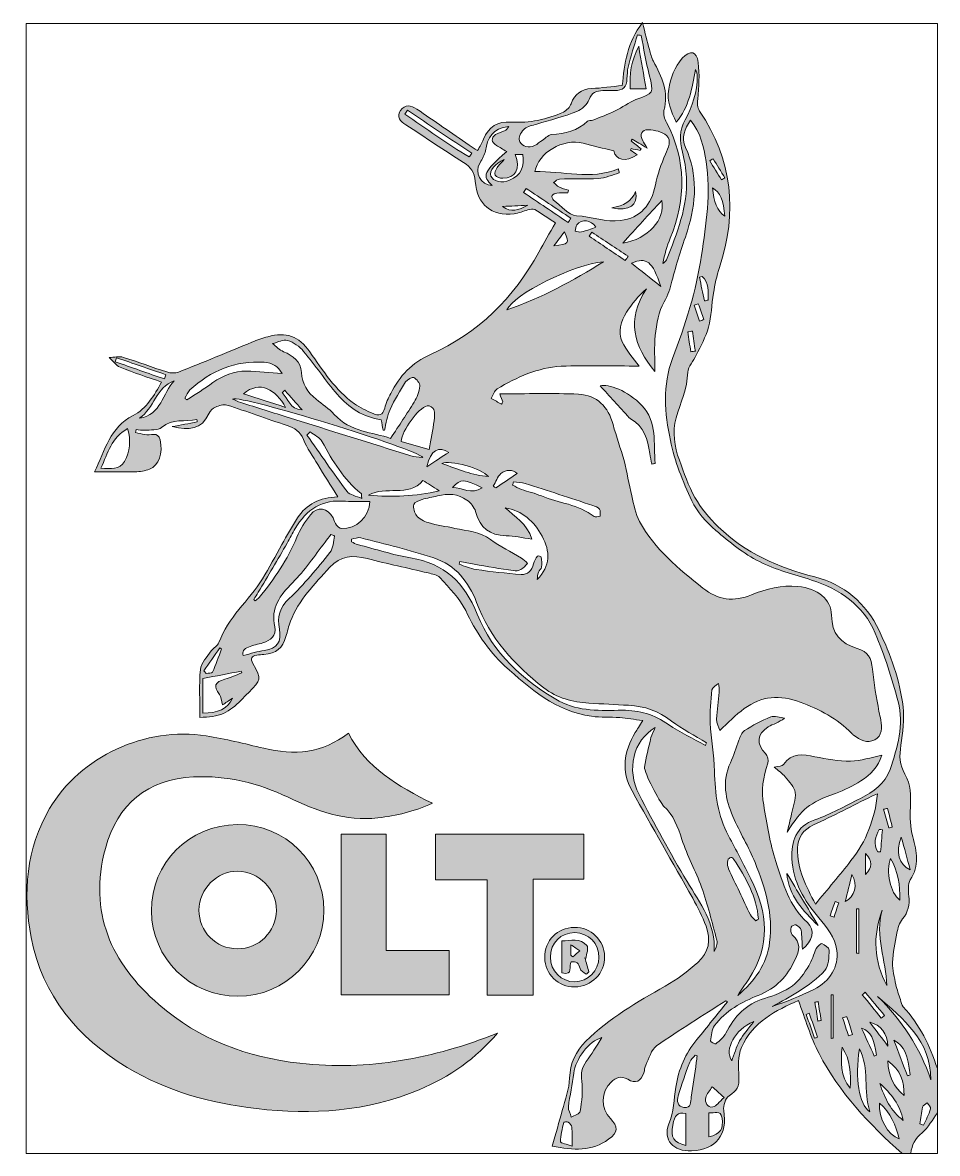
# Model space of a CAD drawing. Header units: inches. Extents: x 47 to 565, y 75 to 715.
import ezdxf

# ---------------------------------------------------------------- set-up
doc = ezdxf.new("R2010")
doc.units = ezdxf.units.IN
doc.header["$MEASUREMENT"] = 0
doc.layers.add('Layer 1', color=7, linetype='Continuous')

# ---------------------------------------------------------------- blocks, each defined once
blk = doc.blocks.new('block 2')
at = {"layer": 'Layer 1', "true_color": 0xffffff}
h = blk.add_hatch(color=7, dxfattribs=at)
h.dxf.hatch_style = 2
edge = h.paths.add_edge_path()
edge.add_spline(control_points=[(545, 75), (526.47, 91.45), (509.49, 109.32), (498.01, 131.5), (493.19, 140.82), (490.29, 151.12), (486.31, 161.5), (473.65, 156.18), (460.41, 149.46), (454.05, 134.91), (451.95, 130.1), (452.35, 123.92), (452.6, 118.42), (452.87, 112.59), (451.73, 110.72), (447.06, 107.61), (445.02, 106.25), (443.54, 101.89), (444, 99.28), (446.36, 85.75), (439.65, 76.95), (425.81, 76.39), (415.5, 75.97), (409.36, 82.55), (412.97, 91.67), (415.7, 98.56), (415.82, 105.55), (416.87, 112.52), (418.41, 122.67), (422.37, 131.63), (428.86, 139.55), (434.65, 146.61), (440.36, 153.75), (446.1, 160.85), (445.69, 161.18), (445.36, 161.53), (445.29, 161.49), (432.14, 153.06), (418.79, 144.91), (406.02, 135.92), (402.93, 133.74), (401.69, 128.82), (399.81, 125.06), (399.16, 123.76), (399.28, 122.1), (398.79, 120.7), (397.03, 115.63), (394.31, 114.34), (389.64, 116.95), (385.84, 119.07), (382.98, 118.04), (380.21, 115.42), (374.47, 109.98), (374.31, 100.53), (379.8, 94.77), (384.33, 90.03), (384.19, 86.88), (378.84, 82.97), (369.42, 76.09), (358.98, 76.6), (346.86, 79.1), (348.85, 86.12), (350.83, 92.71), (352.58, 99.35), (354.18, 105.43), (356.52, 111.53), (356.75, 117.68), (357.07, 126.15), (360.17, 132.81), (365.95, 138.52), (379.13, 151.53), (394.9, 160.77), (410.91, 169.77), (417.51, 173.47), (423.66, 178.2), (429.37, 183.21), (435.6, 188.67), (436.95, 196.07), (433.99, 203.77), (431.92, 209.17), (429.3, 214.41), (426.47, 219.47), (415.09, 239.78), (403.38, 259.9), (392.11, 280.27), (385.9, 291.5), (387.34, 302.7), (393.93, 313.42), (395.05, 315.24), (396.22, 317.03), (398.19, 320.12), (393.29, 320.79), (389.21, 321.54), (385.09, 321.85), (379.79, 322.25), (374.4, 321.83), (369.16, 322.57), (348.92, 325.43), (334.23, 338.11), (319.95, 351.24), (310.41, 360.01), (303.59, 370.67), (297.9, 382.41), (294.52, 389.39), (288.58, 395.21), (283.34, 401.15), (281.92, 402.77), (278.93, 403.18), (276.57, 403.75), (265.11, 406.51), (253.56, 408.93), (242.14, 411.87), (233.99, 413.97), (227.03, 413.68), (220.81, 406.83), (212.29, 397.44), (203.33, 388.47), (198.64, 376.36), (197.57, 373.58), (196.98, 370.62), (196.13, 367.76), (194.14, 361), (190.65, 358.2), (183.61, 357.66), (182.29, 357.55), (180.96, 357.41), (179.65, 357.23), (176.45, 356.79), (175.8, 355.26), (177.37, 352.41), (182.36, 343.34), (182.28, 343.36), (174.9, 335.94), (169.03, 330.03), (163.56, 323.58), (154.52, 322.53), (152.25, 322.26), (149.99, 322.06), (147.4, 321.79), (147.4, 331.27), (146.79, 340.26), (147.68, 349.1), (148.05, 352.77), (151.47, 356.21), (153.76, 359.58), (154.95, 361.34), (157.43, 362.45), (158.1, 364.3), (163.22, 378.51), (175.06, 388.04), (182.78, 400.39), (186.73, 406.73), (190.08, 413.43), (193.78, 419.93), (196.66, 424.97), (199.45, 430.08), (202.64, 434.93), (207.73, 442.65), (215.16, 446.6), (225.45, 446.82), (221.3, 453.53), (217.69, 459.29), (214.18, 465.11), (211.34, 469.81), (208.13, 474.37), (206.01, 479.39), (204.11, 483.9), (201.04, 485.89), (196.7, 487.31), (185.31, 491.01), (174.09, 495.21), (162.68, 498.84), (160.79, 499.45), (158.17, 498.51), (156.14, 497.67), (154.72, 497.08), (153.31, 495.64), (152.63, 494.23), (147.95, 484.57), (141.53, 484.64), (131.6, 486.66), (136.37, 487.52), (141.14, 488.39), (145.91, 489.26), (145.81, 489.71), (145.71, 490.17), (145.62, 490.63), (139.02, 489.11), (131.82, 491.71), (125.65, 486.13), (123.63, 484.3), (119.33, 484.9), (116.06, 484.6), (114.47, 484.46), (112.83, 484.8), (111.22, 484.92), (111.09, 484.38), (110.96, 483.83), (110.84, 483.29), (112.6, 482.89), (114.37, 482.54), (116.11, 482.1), (119.14, 481.33), (123.7, 484.3), (124.89, 479.06), (126.59, 471.62), (124, 464.52), (118.88, 462.53), (116.32, 461.54), (113.4, 461.14), (110.63, 461.07), (103.35, 460.87), (96.07, 461), (87.78, 461), (93.62, 473.34), (96.52, 486.31), (109.55, 492.89), (117.32, 496.82), (121.41, 504.32), (125.68, 511.88), (117.81, 514.64), (109.89, 517.15), (102.22, 520.27), (99.81, 521.25), (98.08, 523.88), (96.04, 525.75), (98.74, 525.83), (101.65, 526.61), (104.1, 525.87), (112.37, 523.37), (120.43, 520.19), (128.66, 517.58), (130.69, 516.94), (133.34, 516.78), (135.26, 517.53), (149.18, 523.01), (162.98, 528.81), (176.84, 534.45), (179.76, 535.64), (182.74, 536.74), (185.78, 537.57), (196.3, 540.45), (203.33, 537.92), (209.61, 528.98), (217.07, 518.36), (224.06, 507.3), (234.89, 499.63), (238.11, 497.35), (241.8, 495.68), (245.4, 494.02), (248.59, 492.55), (251.02, 493.04), (252.04, 497.12), (252.77, 499.99), (254.08, 502.75), (255.42, 505.42), (260.42, 515.34), (267.38, 522.78), (278.02, 527.53), (305.04, 539.62), (325.1, 559.53), (339.33, 585.42), (342.29, 590.81), (345.35, 596.14), (348.66, 602.02), (344.82, 604.55), (341.04, 607.22), (337.05, 609.52), (336.06, 610.09), (334.33, 609.67), (333.02, 609.36), (330.45, 608.74), (327.98, 607.44), (325.39, 607.19), (312.29, 605.89), (304.54, 612.14), (303.27, 625.64), (302.79, 630.69), (300.92, 633.69), (296.68, 636.31), (285.64, 643.15), (274.92, 650.5), (264.03, 657.57), (260.92, 659.58), (258.5, 661.99), (260.94, 665.67), (263.39, 669.37), (267.02, 668.63), (270.18, 666.5), (280.11, 659.79), (289.93, 652.91), (299.8, 646.12), (301.29, 645.09), (302.84, 644.15), (304.67, 642.98), (305.88, 645.29), (307.16, 647.25), (308, 649.38), (310.83, 656.54), (316.04, 659.61), (323.64, 659.11), (333.98, 658.44), (343.87, 660.54), (353.23, 664.8), (355.06, 665.64), (356.91, 667.65), (357.6, 669.53), (359.63, 675.1), (363.26, 677.78), (369.14, 678.11), (374.92, 678.42), (380.68, 679.21), (386.57, 679.81), (387.83, 692.15), (389.23, 704.23), (397.98, 715.47), (399.54, 709.39), (400.66, 704.8), (401.9, 700.25), (402.51, 698.01), (403.05, 695.67), (404.15, 693.66), (408.93, 684.89), (413.08, 676.15), (410.16, 665.64), (409.61, 663.68), (410.58, 660.94), (411.62, 658.96), (422.94, 637.41), (422.61, 615.56), (413.73, 593.37), (411.9, 588.8), (410.38, 584.11), (409.62, 578.96), (410.3, 579.69), (411.29, 580.31), (411.63, 581.18), (417.58, 596.2), (423.75, 611.22), (422.86, 627.84), (422.6, 632.62), (421.9, 637.48), (420.6, 642.08), (418.79, 648.52), (418.97, 654.37), (422.18, 660.38), (426.29, 668.07), (429.05, 676.26), (428.98, 685.16), (428.97, 686.37), (428.67, 687.58), (428.08, 688.84), (425.87, 678.34), (424.57, 667.61), (417.09, 659.03), (414.41, 665.13), (411.39, 670.78), (412.84, 677.69), (414.19, 684.15), (415.89, 690.32), (420.56, 695.24), (425.16, 700.08), (428.65, 699.5), (429.54, 692.87), (430.46, 686.09), (429.9, 679.03), (429.27, 672.16), (429.03, 669.57), (428.8, 667.69), (430.36, 665.37), (448.95, 637.74), (451.98, 608.12), (441.58, 576.75), (440.02, 572.04), (439.03, 567.11), (438.19, 562.2), (437.1, 555.8), (437.04, 549.16), (435.38, 542.93), (433.92, 537.44), (430.94, 532.34), (428.48, 527.13), (426.93, 523.84), (423.8, 520.71), (423.68, 517.43), (423.34, 508.23), (419.58, 500.14), (417.1, 491.62), (414.73, 483.47), (416.05, 475.39), (418.91, 467.61), (421.54, 460.44), (423.94, 453.04), (427.71, 446.47), (431.2, 440.4), (435.84, 434.73), (440.91, 429.85), (456.28, 415.08), (474.93, 406.74), (495.58, 401.51), (512.04, 397.34), (524.53, 386.79), (532, 371.12), (538.55, 357.39), (543.75, 343.1), (545.56, 327.98), (546.41, 320.86), (545.44, 313.38), (544.33, 306.21), (543.43, 300.33), (543.49, 294.96), (546.57, 289.84), (550.11, 283.95), (550.02, 277.59), (549.74, 270.98), (549.5, 265.43), (549.6, 259.6), (551.03, 254.29), (553.32, 245.83), (555.08, 237.99), (549.66, 229.89), (548.15, 227.64), (548.53, 223.77), (548.84, 220.73), (549.35, 215.8), (548.5, 211.7), (545.22, 207.76), (543.45, 205.64), (542.59, 202.51), (542.03, 199.7), (540.91, 194.21), (539.81, 188.63), (539.63, 183.05), (539.49, 178.91), (540.64, 174.69), (541.51, 170.56), (542.11, 167.69), (543.16, 164.9), (544.06, 162.09), (544.51, 160.7), (544.72, 159.04), (545.63, 158.04), (554.86, 147.87), (560.92, 135.99), (565, 123), (565, 114.67), (565, 106.33), (565, 98), (562.2, 94.17), (559.98, 89.65), (556.44, 86.71), (552.5, 83.43), (550.44, 79.85), (550, 75), (548.33, 75), (546.67, 75), (545, 75)], knot_values=[0, 0, 0, 0, 1, 1, 1, 2, 2, 2, 3, 3, 3, 4, 4, 4, 5, 5, 5, 6, 6, 6, 7, 7, 7, 8, 8, 8, 9, 9, 9, 10, 10, 10, 11, 11, 11, 12, 12, 12, 13, 13, 13, 14, 14, 14, 15, 15, 15, 16, 16, 16, 17, 17, 17, 18, 18, 18, 19, 19, 19, 20, 20, 20, 21, 21, 21, 22, 22, 22, 23, 23, 23, 24, 24, 24, 25, 25, 25, 26, 26, 26, 27, 27, 27, 28, 28, 28, 29, 29, 29, 30, 30, 30, 31, 31, 31, 32, 32, 32, 33, 33, 33, 34, 34, 34, 35, 35, 35, 36, 36, 36, 37, 37, 37, 38, 38, 38, 39, 39, 39, 40, 40, 40, 41, 41, 41, 42, 42, 42, 43, 43, 43, 44, 44, 44, 45, 45, 45, 46, 46, 46, 47, 47, 47, 48, 48, 48, 49, 49, 49, 50, 50, 50, 51, 51, 51, 52, 52, 52, 53, 53, 53, 54, 54, 54, 55, 55, 55, 56, 56, 56, 57, 57, 57, 58, 58, 58, 59, 59, 59, 60, 60, 60, 61, 61, 61, 62, 62, 62, 63, 63, 63, 64, 64, 64, 65, 65, 65, 66, 66, 66, 67, 67, 67, 68, 68, 68, 69, 69, 69, 70, 70, 70, 71, 71, 71, 72, 72, 72, 73, 73, 73, 74, 74, 74, 75, 75, 75, 76, 76, 76, 77, 77, 77, 78, 78, 78, 79, 79, 79, 80, 80, 80, 81, 81, 81, 82, 82, 82, 83, 83, 83, 84, 84, 84, 85, 85, 85, 86, 86, 86, 87, 87, 87, 88, 88, 88, 89, 89, 89, 90, 90, 90, 91, 91, 91, 92, 92, 92, 93, 93, 93, 94, 94, 94, 95, 95, 95, 96, 96, 96, 97, 97, 97, 98, 98, 98, 99, 99, 99, 100, 100, 100, 101, 101, 101, 102, 102, 102, 103, 103, 103, 104, 104, 104, 105, 105, 105, 106, 106, 106, 107, 107, 107, 108, 108, 108, 109, 109, 109, 110, 110, 110, 111, 111, 111, 112, 112, 112, 113, 113, 113, 114, 114, 114, 115, 115, 115, 116, 116, 116, 117, 117, 117, 118, 118, 118, 119, 119, 119, 120, 120, 120, 121, 121, 121, 122, 122, 122, 123, 123, 123, 124, 124, 124, 125, 125, 125, 126, 126, 126, 127, 127, 127, 128, 128, 128, 129, 129, 129, 130, 130, 130, 131, 131, 131, 132, 132, 132, 133, 133, 133, 134, 134, 134, 135, 135, 135, 136, 136, 136, 137, 137, 137, 138, 138, 138, 139, 139, 139, 140, 140, 140, 141, 141, 141, 142, 142, 142, 143, 143, 143, 144, 144, 144, 145, 145, 145, 146, 146, 146, 147, 147, 147, 148, 148, 148, 149, 149, 149, 150, 150, 150, 151, 151, 151, 152, 152, 152, 152], degree=3, periodic=1)
edge = h.paths.add_edge_path()
edge.add_spline(control_points=[(488.6, 190.74), (488.35, 194.61), (488.35, 198.11), (487.78, 201.51), (487.59, 202.66), (486.08, 203.9), (484.88, 204.45), (484.25, 204.75), (482.22, 203.76), (482.14, 203.16), (481.93, 201.7), (481.94, 199.45), (482.83, 198.73), (488.09, 194.5), (486.74, 189.62), (484.46, 184.77), (480.08, 175.42), (473.64, 168.39), (463.59, 164.48), (454.11, 160.79), (445.14, 155.69), (438.81, 147.38), (437.13, 145.18), (437, 141.7), (436.55, 138.75), (436.48, 138.31), (439.26, 136.76), (439.59, 137.04), (441.69, 138.85), (444, 140.74), (445.26, 143.12), (450.18, 152.43), (456.44, 159.79), (467.19, 162.8), (472.71, 164.34), (478.32, 166.69), (482.95, 169.98), (486.78, 172.7), (489.55, 177.15), (492.19, 181.22), (494.09, 184.15), (494.85, 187.8), (496.45, 190.96), (497.07, 192.2), (499.03, 194.03), (499.62, 193.79), (501.27, 193.08), (503.76, 191.39), (503.7, 190.19), (503.52, 186.24), (503.57, 181.32), (501.31, 178.65), (497.33, 173.97), (491.92, 170.38), (486.73, 166.88), (481.91, 163.64), (476.6, 161.12), (471.51, 158.28), (479.65, 160.91), (487.44, 164.11), (494.96, 167.85), (504.35, 172.51), (509.17, 180.73), (508.04, 189.99), (507.13, 197.42), (502.47, 202.99), (497.81, 208.49), (489.6, 218.19), (483.2, 228.8), (482.6, 241.93), (482.16, 251.53), (484.85, 260.19), (495.67, 263.98), (504.56, 267.09), (512.93, 271.77), (521.39, 276.02), (528.67, 279.68), (535.54, 284.44), (538.21, 292.37), (542.4, 304.83), (546.3, 317.79), (542.76, 330.99), (539.25, 344.12), (535.06, 357.19), (529.77, 369.69), (523.07, 385.55), (509.82, 394.54), (493.74, 399.74), (483.8, 402.96), (473.42, 405.44), (464.21, 410.16), (455.29, 414.73), (447.17, 421.21), (439.57, 427.85), (434.17, 432.55), (428.91, 438.3), (425.92, 444.67), (420.81, 455.59), (416.23, 467.09), (413.79, 478.84), (410.61, 494.14), (409.21, 510.19), (415.01, 525.22), (422.36, 544.25), (428.37, 563.55), (431.44, 583.69), (434.13, 601.3), (436.74, 618.98), (434.03, 636.86), (432.79, 645.01), (431, 653.05), (425.14, 660.24), (421.91, 655.01), (419.86, 650.47), (422.41, 644.82), (429.43, 629.24), (428.46, 613.43), (423.42, 597.55), (420.41, 588.06), (417.09, 578.64), (414.69, 568.99), (413.64, 564.78), (412.55, 561.17), (410.27, 557.25), (407.1, 551.79), (406.05, 544.8), (405.27, 538.32), (404.47, 531.67), (405.09, 524.85), (405.09, 517.82), (393.01, 532.17), (388.81, 547.23), (400.24, 564.65), (395.65, 560.51), (391.92, 556.2), (388.93, 551.43), (385.74, 546.34), (384.07, 540.27), (386.54, 534.71), (388.75, 529.73), (392.79, 525.57), (396.09, 520.95), (381.28, 520.95), (366.62, 521.49), (352.02, 520.79), (338.82, 520.16), (326.9, 514.68), (315.67, 507.98), (314.07, 507.03), (313.46, 504.41), (312.39, 502.56), (314.31, 501.5), (316.22, 500.44), (318.14, 499.38), (318.42, 499.79), (318.7, 500.2), (318.98, 500.62), (318.45, 501.92), (317.92, 503.23), (317.13, 505.19), (332.28, 505.19), (347.09, 505.72), (361.83, 505.01), (372.25, 504.5), (378.68, 497.78), (381.33, 487.8), (383.16, 480.93), (385.74, 474.26), (387.55, 467.39), (389.28, 460.82), (390.29, 454.07), (391.91, 447.48), (393.11, 442.54), (394.03, 437.31), (396.38, 432.91), (404.82, 417.11), (418.52, 406.13), (432.21, 395.18), (440.75, 388.34), (449.81, 387.22), (459.78, 391.36), (468.17, 394.85), (476.82, 397.04), (486.04, 396.08), (497.16, 394.93), (504.9, 388.86), (505.05, 379.8), (505.22, 369.52), (510.03, 363.81), (519.59, 361.06), (525.78, 359.28), (527.62, 355.61), (528.23, 349.22), (528.99, 341.18), (530.58, 333.21), (531.88, 325.23), (532.14, 323.6), (532.88, 322.03), (533.04, 320.41), (533.44, 316.22), (533.93, 311.56), (529.56, 309.25), (525.23, 306.96), (521.17, 309.14), (517.57, 311.86), (517.18, 312.16), (516.81, 312.51), (516.47, 312.87), (508.37, 321.47), (498.1, 326.43), (487.29, 330.59), (476.01, 334.93), (465.31, 334.11), (455.58, 326.89), (450.76, 323.31), (446.58, 318.88), (441.77, 314.54), (441.23, 316.41), (439.94, 318.74), (440.01, 321.02), (440.16, 326.12), (441.08, 331.19), (441.51, 336.29), (441.64, 337.9), (441.2, 339.56), (441.03, 341.2), (439.75, 339.99), (437.51, 338.89), (437.37, 337.56), (436.68, 331.34), (436.07, 325.03), (436.37, 318.8), (436.8, 309.71), (438.57, 300.66), (438.78, 291.57), (439.07, 278.75), (440.58, 266.37), (446.72, 254.87), (451.03, 246.8), (455.24, 238.68), (459.39, 230.53), (469.13, 211.4), (470.52, 192.41), (458.17, 173.74), (456.13, 170.66), (454.07, 167.59), (452.01, 164.51), (461.57, 172.46), (468.4, 182.21), (470.02, 194.55), (472.1, 210.37), (467.59, 225.3), (461.75, 239.71), (458.14, 248.63), (453.03, 256.93), (449.24, 265.78), (445.03, 275.6), (442.83, 285.72), (447.78, 296.19), (449.73, 300.31), (450.88, 304.79), (452.59, 309.02), (453.37, 310.97), (454.16, 313.46), (455.73, 314.45), (460.46, 317.43), (465.41, 320.2), (470.61, 322.19), (472.82, 323.04), (475.85, 321.76), (478.5, 321.45), (475.23, 319.1), (471.97, 318.18), (469.16, 316.51), (462.69, 312.65), (462.4, 306.79), (467.7, 301.41), (468.87, 300.23), (469.6, 297.43), (469.04, 295.94), (466.16, 288.23), (465.25, 280.32), (466.64, 272.34), (468.53, 261.56), (470.09, 250.56), (473.56, 240.25), (477.68, 228), (480.92, 215.06), (491.39, 205.76), (495.98, 201.68), (494.32, 194.74), (488.6, 190.74)], knot_values=[0, 0, 0, 0, 1, 1, 1, 2, 2, 2, 3, 3, 3, 4, 4, 4, 5, 5, 5, 6, 6, 6, 7, 7, 7, 8, 8, 8, 9, 9, 9, 10, 10, 10, 11, 11, 11, 12, 12, 12, 13, 13, 13, 14, 14, 14, 15, 15, 15, 16, 16, 16, 17, 17, 17, 18, 18, 18, 19, 19, 19, 20, 20, 20, 21, 21, 21, 22, 22, 22, 23, 23, 23, 24, 24, 24, 25, 25, 25, 26, 26, 26, 27, 27, 27, 28, 28, 28, 29, 29, 29, 30, 30, 30, 31, 31, 31, 32, 32, 32, 33, 33, 33, 34, 34, 34, 35, 35, 35, 36, 36, 36, 37, 37, 37, 38, 38, 38, 39, 39, 39, 40, 40, 40, 41, 41, 41, 42, 42, 42, 43, 43, 43, 44, 44, 44, 45, 45, 45, 46, 46, 46, 47, 47, 47, 48, 48, 48, 49, 49, 49, 50, 50, 50, 51, 51, 51, 52, 52, 52, 53, 53, 53, 54, 54, 54, 55, 55, 55, 56, 56, 56, 57, 57, 57, 58, 58, 58, 59, 59, 59, 60, 60, 60, 61, 61, 61, 62, 62, 62, 63, 63, 63, 64, 64, 64, 65, 65, 65, 66, 66, 66, 67, 67, 67, 68, 68, 68, 69, 69, 69, 70, 70, 70, 71, 71, 71, 72, 72, 72, 73, 73, 73, 74, 74, 74, 75, 75, 75, 76, 76, 76, 77, 77, 77, 78, 78, 78, 79, 79, 79, 80, 80, 80, 81, 81, 81, 82, 82, 82, 83, 83, 83, 84, 84, 84, 85, 85, 85, 86, 86, 86, 87, 87, 87, 88, 88, 88, 89, 89, 89, 90, 90, 90, 91, 91, 91, 92, 92, 92, 93, 93, 93, 94, 94, 94, 95, 95, 95, 96, 96, 96, 97, 97, 97, 97], degree=3, periodic=1)
edge = h.paths.add_edge_path()
edge.add_spline(control_points=[(356.08, 620.57), (355.96, 620.04), (355.84, 619.51), (355.72, 618.97), (353.65, 618.97), (351.56, 619.12), (349.51, 618.91), (348.54, 618.81), (347.31, 618.24), (346.84, 617.49), (346.52, 616.98), (347.06, 615.41), (347.69, 614.94), (351.92, 611.72), (356.18, 606.27), (360.62, 606.08), (369.11, 605.71), (377.37, 602.26), (385.61, 603.34), (396.8, 604.8), (403.11, 612.23), (405.31, 623.53), (406.47, 629.47), (408.65, 635.31), (411.05, 640.9), (412.64, 644.61), (414.68, 648.66), (411.62, 651.49), (409.18, 653.73), (404.86, 654.62), (401.31, 654.78), (397.47, 654.95), (396.28, 651.93), (398.17, 648.52), (398.75, 647.46), (399.44, 646.45), (400.72, 644.38), (396.98, 646.62), (394.57, 648.06), (392.17, 649.51), (391.96, 649.15), (391.74, 648.78), (391.53, 648.42), (393.44, 646.96), (395.35, 645.5), (397.25, 644.04), (397.06, 643.73), (396.87, 643.42), (396.68, 643.12), (394.96, 643.44), (393.24, 643.77), (391.52, 644.1), (391.44, 643.82), (391.36, 643.55), (391.28, 643.27), (392.49, 642.41), (393.7, 641.54), (395.03, 640.59), (388.34, 636.13), (382.83, 637.6), (381.87, 642.78), (375.73, 644.3), (370.03, 645.68), (364.35, 647.14), (353.02, 650.04), (338.93, 641.9), (337.12, 631.07), (352.91, 631.6), (368.68, 625.98), (384.38, 632.7), (384.53, 631.9), (384.68, 631.1), (384.83, 630.29), (380.89, 629.21), (376.99, 627.47), (372.98, 627.18), (365.72, 626.65), (358.38, 627.07), (351.08, 626.86), (349.91, 626.83), (348.77, 625.61), (347.62, 624.94), (348.61, 624.08), (349.48, 622.96), (350.62, 622.42), (352.34, 621.59), (354.25, 621.17), (356.08, 620.57)], knot_values=[0, 0, 0, 0, 1, 1, 1, 2, 2, 2, 3, 3, 3, 4, 4, 4, 5, 5, 5, 6, 6, 6, 7, 7, 7, 8, 8, 8, 9, 9, 9, 10, 10, 10, 11, 11, 11, 12, 12, 12, 13, 13, 13, 14, 14, 14, 15, 15, 15, 16, 16, 16, 17, 17, 17, 18, 18, 18, 19, 19, 19, 20, 20, 20, 21, 21, 21, 22, 22, 22, 23, 23, 23, 24, 24, 24, 25, 25, 25, 26, 26, 26, 27, 27, 27, 28, 28, 28, 29, 29, 29, 29], degree=3, periodic=1)
edge = h.paths.add_edge_path()
edge.add_spline(control_points=[(531.1, 278.71), (529.67, 278.08), (528.78, 277.73), (527.92, 277.3), (516.89, 271.86), (505.95, 266.22), (494.81, 261.03), (489, 258.32), (486.01, 254.18), (485.85, 247.9), (485.56, 236.09), (490.71, 226.08), (495.94, 216.21), (502.82, 224.59), (509.63, 232.56), (516.08, 240.8), (524.67, 251.78), (529.62, 264.27), (531.1, 278.71)], knot_values=[0, 0, 0, 0, 1, 1, 1, 2, 2, 2, 3, 3, 3, 4, 4, 4, 5, 5, 5, 6, 6, 6, 6], degree=3, periodic=1)
edge = h.paths.add_edge_path()
edge.add_spline(control_points=[(335.43, 422.91), (329.77, 423.69), (325.25, 424.75), (320.72, 424.86), (311.27, 425.07), (306.27, 429.07), (303.52, 438.49), (302.8, 440.96), (300.75, 443.47), (298.62, 445), (293.61, 448.61), (287.82, 448.93), (281.9, 447.41), (279.01, 446.66), (276.03, 446.25), (273.21, 445.35), (271.46, 444.78), (268.8, 443.81), (268.54, 442.59), (268.11, 440.64), (268.74, 437.82), (270.03, 436.32), (271.65, 434.42), (274.22, 432.93), (276.66, 432.24), (281.59, 430.82), (286.73, 430.11), (291.76, 429.02), (298.67, 427.51), (305.82, 427.26), (311.97, 422.67), (317.37, 418.64), (323.6, 415.73), (329.4, 412.22), (330.7, 411.43), (331.74, 410.21), (332.91, 409.19), (331.68, 407.99), (330.62, 406.47), (329.17, 405.68), (327.95, 405.02), (326.22, 404.86), (324.81, 405.07), (317.43, 406.16), (310.08, 407.42), (302.72, 408.67), (299.97, 409.14), (297.25, 409.77), (294.52, 410.33), (294.38, 409.77), (294.25, 409.21), (294.12, 408.66), (297.34, 407.65), (300.5, 406.18), (303.8, 405.72), (312.29, 404.51), (320.82, 403.46), (329.38, 402.94), (332.86, 402.73), (335.52, 404.94), (336.25, 408.91), (336.54, 410.5), (337.64, 411.97), (338.59, 413.34), (338.75, 413.57), (340.68, 413.09), (340.72, 412.79), (340.98, 410.9), (341.16, 408.95), (340.9, 407.08), (340.76, 406.04), (339.5, 405.21), (339.12, 404.15), (338.65, 402.84), (338.58, 401.39), (338.34, 400.01), (345.94, 407.63), (345.81, 415.91), (341.2, 424.57), (336.64, 433.12), (329.99, 438.93), (320.18, 440.73), (325.71, 435.69), (332.47, 431.78), (335.43, 422.91)], knot_values=[0, 0, 0, 0, 1, 1, 1, 2, 2, 2, 3, 3, 3, 4, 4, 4, 5, 5, 5, 6, 6, 6, 7, 7, 7, 8, 8, 8, 9, 9, 9, 10, 10, 10, 11, 11, 11, 12, 12, 12, 13, 13, 13, 14, 14, 14, 15, 15, 15, 16, 16, 16, 17, 17, 17, 18, 18, 18, 19, 19, 19, 20, 20, 20, 21, 21, 21, 22, 22, 22, 23, 23, 23, 24, 24, 24, 25, 25, 25, 26, 26, 26, 27, 27, 27, 28, 28, 28, 28], degree=3, periodic=1)
edge = h.paths.add_edge_path()
edge.add_spline(control_points=[(255.34, 479.99), (260.32, 487.59), (264.71, 493.94), (268.67, 500.54), (270.3, 503.25), (271.57, 506.45), (271.9, 509.55), (272.06, 511.14), (270.13, 513.61), (268.51, 514.48), (267.63, 514.96), (264.76, 513.34), (263.89, 511.97), (260.68, 506.96), (257.59, 501.81), (255.13, 496.41), (253.45, 492.72), (252.88, 488.51), (251.82, 484.54), (251.58, 484.58), (251.34, 484.62), (251.1, 484.66), (250.78, 486.56), (250.46, 488.47), (250.11, 490.55), (239.78, 491.87), (231.7, 497.42), (225.18, 504.94), (218.44, 512.7), (212.74, 521.36), (206.13, 529.25), (203.82, 532.01), (200.41, 534.46), (197.02, 535.5), (194.62, 536.24), (191.41, 534.38), (188.56, 533.68), (190.6, 532.11), (192.42, 530.01), (194.72, 529.08), (200.23, 526.85), (204.53, 523.6), (204.85, 517.38), (205.19, 510.8), (208.32, 506.11), (213.16, 502.17), (216.64, 499.33), (220.53, 496.84), (223.49, 493.54), (232.49, 483.49), (245.36, 483.54), (255.34, 479.99)], knot_values=[0, 0, 0, 0, 1, 1, 1, 2, 2, 2, 3, 3, 3, 4, 4, 4, 5, 5, 5, 6, 6, 6, 7, 7, 7, 8, 8, 8, 9, 9, 9, 10, 10, 10, 11, 11, 11, 12, 12, 12, 13, 13, 13, 14, 14, 14, 15, 15, 15, 16, 16, 16, 17, 17, 17, 17], degree=3, periodic=1)
edge = h.paths.add_edge_path()
edge.add_spline(control_points=[(405.24, 316.18), (392.69, 308.84), (388.76, 292.4), (396.05, 278.3), (404.67, 261.63), (413.58, 245.07), (423.27, 229), (430.74, 216.61), (439.55, 205.04), (438.6, 189.3), (439.65, 191.47), (440.58, 193.77), (440.08, 195.69), (437.45, 205.76), (434.9, 215.9), (431.46, 225.71), (428.24, 234.92), (423.27, 243.53), (420.36, 252.81), (418.12, 259.99), (415.51, 266.52), (409.99, 271.7), (407.87, 273.7), (398.77, 290.98), (399.17, 293.69), (400.01, 299.34), (401.41, 304.91), (402.8, 310.47), (403.29, 312.45), (404.41, 314.28), (405.24, 316.18)], knot_values=[0, 0, 0, 0, 1, 1, 1, 2, 2, 2, 3, 3, 3, 4, 4, 4, 5, 5, 5, 6, 6, 6, 7, 7, 7, 8, 8, 8, 9, 9, 9, 10, 10, 10, 10], degree=3, periodic=1)
edge = h.paths.add_edge_path()
edge.add_spline(control_points=[(397.23, 708.18), (396.54, 708.29), (395.85, 708.41), (395.17, 708.52), (393.39, 702.44), (391.43, 696.4), (389.9, 690.26), (388.91, 686.27), (389.89, 680.68), (387.51, 678.47), (385.13, 676.25), (379.67, 677.3), (375.56, 677), (371.98, 676.74), (369.27, 676.09), (367.72, 671.89), (366.69, 669.12), (363.68, 666.24), (360.88, 665.14), (353.5, 662.24), (345.74, 660.3), (338.15, 657.94), (335.78, 657.21), (333.01, 656.88), (331.25, 655.39), (329.58, 653.97), (327.79, 651), (328.2, 649.2), (328.97, 645.84), (332.24, 644.39), (335.73, 645.31), (337.4, 645.75), (338.82, 647.16), (340.34, 648.14), (342.41, 649.48), (344.39, 651.82), (346.55, 652), (354.16, 652.62), (361.22, 654.11), (366.93, 659.64), (367.52, 660.21), (368.9, 659.87), (369.81, 660.22), (374.08, 661.88), (378.42, 663.43), (382.55, 665.41), (386.57, 667.35), (390.15, 670.33), (394.29, 671.85), (404.56, 675.61), (404.46, 675.33), (401.8, 685.92), (399.96, 693.26), (398.73, 700.75), (397.23, 708.18)], knot_values=[0, 0, 0, 0, 1, 1, 1, 2, 2, 2, 3, 3, 3, 4, 4, 4, 5, 5, 5, 6, 6, 6, 7, 7, 7, 8, 8, 8, 9, 9, 9, 10, 10, 10, 11, 11, 11, 12, 12, 12, 13, 13, 13, 14, 14, 14, 15, 15, 15, 16, 16, 16, 17, 17, 17, 18, 18, 18, 18], degree=3, periodic=1)
edge = h.paths.add_edge_path()
edge.add_spline(control_points=[(433.66, 306.06), (433.84, 306.55), (434.03, 307.04), (434.22, 307.53), (427.6, 311.61), (420.61, 315.2), (414.47, 319.9), (407.13, 325.52), (399.14, 328.35), (390.08, 328.8), (382.6, 329.17), (375.12, 329.58), (367.65, 330.04), (358.35, 330.62), (349.66, 332.82), (342.09, 338.72), (325.42, 351.74), (311.65, 366.84), (304.03, 387.1), (299.67, 398.68), (292.05, 408.26), (279.91, 412.27), (266.35, 416.74), (252.4, 420.04), (238.56, 423.64), (236.93, 424.06), (234.97, 423.2), (233.17, 422.93), (233.18, 422.39), (233.19, 421.84), (233.21, 421.3), (234.37, 420.81), (235.5, 420.16), (236.71, 419.85), (246.69, 417.25), (256.57, 414.03), (266.69, 412.32), (285.84, 409.07), (297.23, 398.41), (304.48, 380.37), (313.33, 358.36), (330.32, 342.64), (350.91, 331.22), (361.93, 325.11), (374.44, 325.87), (386.59, 325.97), (396.22, 326.06), (404.77, 323.55), (412.78, 317.94), (419.3, 313.36), (426.67, 309.97), (433.66, 306.06)], knot_values=[0, 0, 0, 0, 1, 1, 1, 2, 2, 2, 3, 3, 3, 4, 4, 4, 5, 5, 5, 6, 6, 6, 7, 7, 7, 8, 8, 8, 9, 9, 9, 10, 10, 10, 11, 11, 11, 12, 12, 12, 13, 13, 13, 14, 14, 14, 15, 15, 15, 16, 16, 16, 17, 17, 17, 17], degree=3, periodic=1)
edge = h.paths.add_edge_path()
edge.add_spline(control_points=[(177.84, 388.76), (178.11, 388.5), (178.39, 388.24), (178.67, 387.98), (179.41, 388.6), (180.27, 389.12), (180.87, 389.85), (189.53, 400.25), (196.96, 411.4), (202.29, 423.94), (204.21, 428.47), (206.84, 432.87), (209.94, 436.68), (214.09, 441.76), (219.66, 440.78), (222.81, 434.95), (223.52, 433.64), (223.8, 432.06), (224.66, 430.88), (225.3, 430), (226.52, 429.08), (227.53, 429.01), (235.9, 428.49), (243.16, 435.25), (243.65, 444.28), (239, 444.28), (234.33, 443.91), (229.75, 444.35), (216.72, 445.61), (207.72, 439.77), (201.35, 428.96), (199.74, 426.25), (198.42, 423.37), (196.83, 420.65), (191.4, 411.34), (185.92, 402.06), (180.43, 392.78), (179.62, 391.41), (178.71, 390.1), (177.84, 388.76)], knot_values=[0, 0, 0, 0, 1, 1, 1, 2, 2, 2, 3, 3, 3, 4, 4, 4, 5, 5, 5, 6, 6, 6, 7, 7, 7, 8, 8, 8, 9, 9, 9, 10, 10, 10, 11, 11, 11, 12, 12, 12, 13, 13, 13, 13], degree=3, periodic=1)
edge = h.paths.add_edge_path()
edge.add_spline(control_points=[(165.75, 502.28), (167.33, 501.62), (168.86, 500.82), (170.49, 500.31), (179.66, 497.39), (188.85, 494.53), (198.03, 491.66), (220.99, 484.46), (243.93, 477.25), (266.91, 470.12), (268.73, 469.55), (270.73, 469.56), (273.66, 469.17), (269.84, 474.02), (171.43, 504.56), (165.75, 502.28)], knot_values=[0, 0, 0, 0, 1, 1, 1, 2, 2, 2, 3, 3, 3, 4, 4, 4, 5, 5, 5, 5], degree=3, periodic=1)
edge = h.paths.add_edge_path()
edge.add_spline(control_points=[(223.69, 424.68), (222.96, 424.95), (222.22, 425.21), (221.49, 425.47), (220.43, 424.05), (219.41, 422.61), (218.31, 421.22), (212.25, 413.51), (206.81, 405.16), (199.91, 398.28), (192.69, 391.08), (187.37, 384.09), (189.73, 373.16), (190.76, 368.36), (187.56, 365.43), (183, 364.14), (180.28, 363.37), (177.47, 362.84), (174.88, 361.78), (172.42, 360.79), (170.97, 358.95), (171.89, 357), (176.3, 358.09), (180.04, 359.34), (183.89, 359.89), (191.08, 360.92), (193.78, 364.63), (192.38, 372), (191.09, 378.77), (192.37, 384.09), (197.99, 389.32), (206.44, 397.2), (213.75, 406.37), (221.03, 415.39), (222.9, 417.7), (222.86, 421.55), (223.69, 424.68)], knot_values=[0, 0, 0, 0, 1, 1, 1, 2, 2, 2, 3, 3, 3, 4, 4, 4, 5, 5, 5, 6, 6, 6, 7, 7, 7, 8, 8, 8, 9, 9, 9, 10, 10, 10, 11, 11, 11, 12, 12, 12, 12], degree=3, periodic=1)
edge = h.paths.add_edge_path()
edge.add_spline(control_points=[(277.24, 473.7), (278.24, 479.49), (279.24, 484.68), (279.99, 489.91), (280.29, 492.02), (280.48, 494.34), (279.88, 496.31), (279.56, 497.35), (277.19, 498.7), (276.16, 498.42), (270.75, 496.92), (261.86, 484.59), (261.39, 478.21), (266.54, 476.74), (271.76, 475.25), (277.24, 473.7)], knot_values=[0, 0, 0, 0, 1, 1, 1, 2, 2, 2, 3, 3, 3, 4, 4, 4, 5, 5, 5, 5], degree=3, periodic=1)
edge = h.paths.add_edge_path()
edge.add_spline(control_points=[(376.02, 580.03), (358.79, 578.51), (325.06, 561.55), (321.2, 552.85), (341.15, 559.37), (358.69, 569.45), (376.02, 580.03)], knot_values=[0, 0, 0, 0, 1, 1, 1, 2, 2, 2, 2], degree=3, periodic=1)
edge = h.paths.add_edge_path()
edge.add_spline(control_points=[(193.9, 516.67), (191.93, 520.8), (188.18, 522.8), (183.74, 523.11), (167.41, 524.22), (153.6, 518.24), (141.71, 507.4), (140.42, 506.23), (139.81, 504.33), (138.88, 502.77), (139.26, 502.43), (139.64, 502.1), (140.02, 501.76), (144.94, 505.03), (149.96, 508.16), (154.77, 511.6), (160.49, 515.68), (166.74, 518.19), (173.74, 518.05), (180.44, 517.92), (187.12, 517.16), (193.9, 516.67)], knot_values=[0, 0, 0, 0, 1, 1, 1, 2, 2, 2, 3, 3, 3, 4, 4, 4, 5, 5, 5, 6, 6, 6, 7, 7, 7, 7], degree=3, periodic=1)
edge = h.paths.add_edge_path()
edge.add_spline(control_points=[(375.05, 140.57), (367.54, 138.62), (360.09, 128.43), (359.1, 120.46), (358.3, 114.08), (356.82, 107.77), (356.08, 101.38), (355.86, 99.5), (357.11, 97.45), (357.69, 95.48), (359.47, 96.59), (362.6, 97.51), (362.8, 98.85), (363.63, 104.48), (364.31, 110.32), (363.62, 115.91), (363.08, 120.26), (363.57, 123.54), (366.14, 126.99), (369.22, 131.13), (371.83, 135.61), (375.05, 140.57)], knot_values=[0, 0, 0, 0, 1, 1, 1, 2, 2, 2, 3, 3, 3, 4, 4, 4, 5, 5, 5, 6, 6, 6, 7, 7, 7, 7], degree=3, periodic=1)
edge = h.paths.add_edge_path()
edge.add_spline(control_points=[(160.25, 329.09), (159.54, 331.47), (159.43, 333.52), (158.42, 334.89), (154.91, 339.68), (155.75, 342.01), (161.5, 343.53), (164.82, 344.4), (167.96, 345.95), (171.18, 347.2), (171.03, 347.51), (170.89, 347.82), (170.74, 348.14), (163.69, 346.78), (156.65, 345.43), (149.07, 343.97), (149.07, 337.71), (149.07, 331.05), (149.07, 324.42), (157.16, 324.11), (163.37, 327), (165.89, 332.81), (163.44, 331.2), (161.83, 330.13), (160.25, 329.09)], knot_values=[0, 0, 0, 0, 1, 1, 1, 2, 2, 2, 3, 3, 3, 4, 4, 4, 5, 5, 5, 6, 6, 6, 7, 7, 7, 8, 8, 8, 8], degree=3, periodic=1)
edge = h.paths.add_edge_path()
edge.add_spline(control_points=[(462.2, 206.75), (462.68, 207.06), (463.16, 207.37), (463.64, 207.68), (462.76, 220.42), (456.53, 231.12), (449.76, 241.5), (448.36, 243.64), (446.41, 242.42), (446.12, 240.02), (445.97, 238.78), (446.27, 237.33), (446.8, 236.18), (450.81, 227.46), (454.88, 218.76), (459.09, 210.13), (459.73, 208.81), (461.14, 207.87), (462.2, 206.75)], knot_values=[0, 0, 0, 0, 1, 1, 1, 2, 2, 2, 3, 3, 3, 4, 4, 4, 5, 5, 5, 6, 6, 6, 6], degree=3, periodic=1)
edge = h.paths.add_edge_path()
edge.add_spline(control_points=[(91.32, 463.09), (96.94, 462.95), (101.93, 461.84), (104.73, 466.96), (107.82, 472.61), (108.41, 478.64), (106.46, 485.49), (97.28, 480.46), (95.22, 471.73), (91.32, 463.09)], knot_values=[0, 0, 0, 0, 1, 1, 1, 2, 2, 2, 3, 3, 3, 3], degree=3, periodic=1)
edge = h.paths.add_edge_path()
edge.add_spline(control_points=[(324.98, 455.4), (324.8, 454.78), (324.62, 454.16), (324.44, 453.54), (326.11, 452.71), (327.71, 451.71), (329.46, 451.09), (333.2, 449.76), (337.12, 448.87), (340.78, 447.36), (350.64, 443.3), (361.83, 442.67), (370.58, 435.71), (371.27, 435.16), (372.93, 435.83), (374.13, 435.94), (374.02, 437.28), (374.36, 438.96), (373.67, 439.87), (372.86, 440.93), (371.22, 441.49), (369.83, 441.95), (357.1, 446.18), (344.36, 450.39), (331.58, 454.47), (329.49, 455.14), (327.18, 455.1), (324.98, 455.4)], knot_values=[0, 0, 0, 0, 1, 1, 1, 2, 2, 2, 3, 3, 3, 4, 4, 4, 5, 5, 5, 6, 6, 6, 7, 7, 7, 8, 8, 8, 9, 9, 9, 9], degree=3, periodic=1)
edge = h.paths.add_edge_path()
edge.add_spline(control_points=[(239.14, 445.91), (238.82, 448.2), (238.89, 448.67), (238.71, 448.81), (228.79, 456.65), (222.5, 467.13), (216.67, 478.09), (215.39, 480.49), (212.12, 481.84), (209.77, 483.67), (209.18, 483.06), (208.58, 482.44), (207.99, 481.83), (215.53, 471.12), (222.9, 460.29), (230.77, 449.83), (232.23, 447.89), (235.69, 447.45), (239.14, 445.91)], knot_values=[0, 0, 0, 0, 1, 1, 1, 2, 2, 2, 3, 3, 3, 4, 4, 4, 5, 5, 5, 6, 6, 6, 6], degree=3, periodic=1)
edge = h.paths.add_edge_path()
edge.add_spline(control_points=[(321.1, 642.41), (318.85, 643.77), (317.11, 644.86), (315.32, 645.89), (312.37, 647.59), (312.04, 650.17), (314.82, 652), (316.43, 653.05), (318.47, 653.41), (320.22, 654.28), (320.92, 654.63), (321.35, 655.5), (322.28, 656.54), (312.95, 655.79), (310.26, 650.13), (309.06, 642.82), (308.68, 640.48), (307.25, 638.24), (306, 636.12), (302.57, 630.33), (306.12, 623.63), (312.95, 623.2), (307, 628.61), (307.89, 630.87), (321.1, 642.41)], knot_values=[0, 0, 0, 0, 1, 1, 1, 2, 2, 2, 3, 3, 3, 4, 4, 4, 5, 5, 5, 6, 6, 6, 7, 7, 7, 8, 8, 8, 8], degree=3, periodic=1)
edge = h.paths.add_edge_path()
edge.add_spline(control_points=[(561.3, 116.67), (561.33, 138.9), (545.71, 151.03), (531.17, 163.86), (544.82, 150.46), (555.17, 134.93), (561.3, 116.67)], knot_values=[0, 0, 0, 0, 1, 1, 1, 2, 2, 2, 2], degree=3, periodic=1)
edge = h.paths.add_edge_path()
edge.add_spline(control_points=[(428.89, 130.18), (428.55, 130.36), (428.2, 130.54), (427.86, 130.72), (426.8, 129.41), (425.32, 128.25), (424.77, 126.75), (422.41, 120.42), (420.14, 114.04), (418.25, 107.57), (417.44, 104.82), (417.65, 101.41), (421.49, 101.01), (425.69, 100.58), (425.23, 104.18), (425.61, 106.92), (426.52, 113.45), (427.53, 119.97), (428.49, 126.49), (428.67, 127.71), (428.76, 128.95), (428.89, 130.18)], knot_values=[0, 0, 0, 0, 1, 1, 1, 2, 2, 2, 3, 3, 3, 4, 4, 4, 5, 5, 5, 6, 6, 6, 7, 7, 7, 7], degree=3, periodic=1)
edge = h.paths.add_edge_path()
edge.add_spline(control_points=[(408.95, 614.76), (401.65, 606.76), (394.42, 598.84), (386.88, 590.59), (401.23, 592.83), (410.97, 603.84), (408.95, 614.76)], knot_values=[0, 0, 0, 0, 1, 1, 1, 2, 2, 2, 2], degree=3, periodic=1)
edge = h.paths.add_edge_path()
edge.add_spline(control_points=[(242.94, 447.73), (256.26, 446.73), (269.45, 446.92), (282.88, 450.35), (279.18, 452.68), (276.33, 454.48), (273.65, 456.16), (265.43, 446.1), (252.41, 453.66), (242.94, 447.73)], knot_values=[0, 0, 0, 0, 1, 1, 1, 2, 2, 2, 3, 3, 3, 3], degree=3, periodic=1)
edge = h.paths.add_edge_path()
edge.add_spline(control_points=[(520.83, 134.23), (518.24, 116.94), (520.43, 103.51), (526.73, 98.5), (522.91, 110.59), (526.7, 123.14), (520.83, 134.23)], knot_values=[0, 0, 0, 0, 1, 1, 1, 2, 2, 2, 2], degree=3, periodic=1)
edge = h.paths.add_edge_path()
edge.add_spline(control_points=[(422.51, 97.5), (417.96, 98.45), (416.32, 96.89), (415.11, 90.94), (413.74, 84.23), (415.84, 80.89), (422.51, 79.52), (422.51, 85.46), (422.51, 91.35), (422.51, 97.5)], knot_values=[0, 0, 0, 0, 1, 1, 1, 2, 2, 2, 3, 3, 3, 3], degree=3, periodic=1)
edge = h.paths.add_edge_path()
edge.add_spline(control_points=[(533.71, 212.73), (528.31, 198), (529.01, 183.78), (536.3, 170.08), (536.01, 184.35), (529.46, 198.2), (533.71, 212.73)], knot_values=[0, 0, 0, 0, 1, 1, 1, 2, 2, 2, 2], degree=3, periodic=1)
edge = h.paths.add_edge_path()
edge.add_spline(control_points=[(264.85, 665.8), (264.38, 665.08), (263.9, 664.36), (263.43, 663.64), (275.48, 655.38), (287.34, 646.84), (299.9, 639.36), (300.38, 640.1), (300.87, 640.83), (301.35, 641.57), (289.18, 649.65), (277.02, 657.72), (264.85, 665.8)], knot_values=[0, 0, 0, 0, 1, 1, 1, 2, 2, 2, 3, 3, 3, 4, 4, 4, 4], degree=3, periodic=1)
edge = h.paths.add_edge_path()
edge.add_spline(control_points=[(195.91, 497.51), (190.37, 507.48), (181.48, 513.18), (172.05, 505.21), (179.95, 502.66), (187.58, 500.2), (195.91, 497.51)], knot_values=[0, 0, 0, 0, 1, 1, 1, 2, 2, 2, 2], degree=3, periodic=1)
edge = h.paths.add_edge_path()
edge.add_spline(control_points=[(435.66, 97.98), (435.66, 93.03), (435.66, 88.71), (435.66, 84.29), (442.19, 85.94), (444.01, 88.87), (443.05, 94.99), (442.25, 100.07), (438.71, 97.38), (435.66, 97.98)], knot_values=[0, 0, 0, 0, 1, 1, 1, 2, 2, 2, 3, 3, 3, 3], degree=3, periodic=1)
edge = h.paths.add_edge_path()
edge.add_spline(control_points=[(113.21, 491.44), (125.57, 493.24), (126.2, 505.65), (132.89, 512.58), (122.38, 509.11), (121.55, 496.88), (113.21, 491.44)], knot_values=[0, 0, 0, 0, 1, 1, 1, 2, 2, 2, 2], degree=3, periodic=1)
edge = h.paths.add_edge_path()
edge.add_spline(control_points=[(538.48, 242.11), (535.63, 234.88), (538.36, 222.34), (543.73, 218.49), (543.92, 226.94), (542.89, 234.69), (538.48, 242.11)], knot_values=[0, 0, 0, 0, 1, 1, 1, 2, 2, 2, 2], degree=3, periodic=1)
edge = h.paths.add_edge_path()
edge.add_spline(control_points=[(532.21, 103.45), (531.65, 94.95), (536.89, 85.37), (543.37, 83.21), (541.45, 91.07), (538.62, 97.99), (532.21, 103.45)], knot_values=[0, 0, 0, 0, 1, 1, 1, 2, 2, 2, 2], degree=3, periodic=1)
edge = h.paths.add_edge_path()
edge.add_spline(control_points=[(511.03, 135.1), (510.28, 126.92), (509.81, 118.8), (515.54, 111.91), (516.23, 120.08), (515.77, 128.02), (511.03, 135.1)], knot_values=[0, 0, 0, 0, 1, 1, 1, 2, 2, 2, 2], degree=3, periodic=1)
edge = h.paths.add_edge_path()
edge.add_spline(control_points=[(546.14, 107.81), (546.18, 115.53), (544.43, 122.38), (536.94, 127.34), (537.25, 118.89), (540.28, 112.68), (546.14, 107.81)], knot_values=[0, 0, 0, 0, 1, 1, 1, 2, 2, 2, 2], degree=3, periodic=1)
edge = h.paths.add_edge_path()
edge.add_spline(control_points=[(408.33, 566.09), (403.76, 580.2), (400.27, 583.01), (391.76, 579.18), (397.21, 574.87), (402.26, 570.89), (408.33, 566.09)], knot_values=[0, 0, 0, 0, 1, 1, 1, 2, 2, 2, 2], degree=3, periodic=1)
edge = h.paths.add_edge_path()
edge.add_spline(control_points=[(284.45, 465.73), (293.61, 462.64), (301.74, 458.93), (310.77, 458.39), (307.23, 462.84), (288.8, 468.1), (284.45, 465.73)], knot_values=[0, 0, 0, 0, 1, 1, 1, 2, 2, 2, 2], degree=3, periodic=1)
edge = h.paths.add_edge_path()
edge.add_spline(control_points=[(330.17, 640.79), (328.81, 640.79), (327.38, 640.79), (325.88, 640.79), (329.02, 632.75), (326.22, 627.33), (318.87, 627.3), (317.38, 627.3), (315.2, 627.95), (314.6, 629.01), (314.06, 629.98), (314.95, 632.08), (315.72, 633.38), (316.57, 634.84), (317.99, 635.96), (319.74, 637.86), (314.36, 635.77), (311.18, 631.48), (312.22, 628.57), (313.34, 625.47), (318.34, 624.35), (322.79, 626.15), (329.41, 628.84), (331.12, 634.05), (330.17, 640.79)], knot_values=[0, 0, 0, 0, 1, 1, 1, 2, 2, 2, 3, 3, 3, 4, 4, 4, 5, 5, 5, 6, 6, 6, 7, 7, 7, 8, 8, 8, 8], degree=3, periodic=1)
edge = h.paths.add_edge_path()
edge.add_spline(control_points=[(332.14, 621.55), (331.64, 620.8), (331.13, 620.04), (330.62, 619.28), (339.04, 613.61), (347.47, 607.94), (355.89, 602.27), (356.43, 603.06), (356.96, 603.85), (357.49, 604.65), (349.04, 610.28), (340.59, 615.92), (332.14, 621.55)], knot_values=[0, 0, 0, 0, 1, 1, 1, 2, 2, 2, 3, 3, 3, 4, 4, 4, 4], degree=3, periodic=1)
edge = h.paths.add_edge_path()
edge.add_spline(control_points=[(545.69, 93.65), (543.88, 102.31), (538.8, 108.9), (532.4, 114.66), (535.01, 106.51), (538.69, 99.03), (545.69, 93.65)], knot_values=[0, 0, 0, 0, 1, 1, 1, 2, 2, 2, 2], degree=3, periodic=1)
edge = h.paths.add_edge_path()
edge.add_spline(control_points=[(358.11, 79.09), (358.11, 83.69), (358.27, 86.81), (358.01, 89.89), (357.93, 90.88), (356.9, 92.03), (355.98, 92.63), (355.37, 93.03), (353.46, 92.75), (353.4, 92.48), (352.57, 88.87), (351.64, 85.22), (351.58, 81.56), (351.57, 80.87), (355.26, 80.12), (358.11, 79.09)], knot_values=[0, 0, 0, 0, 1, 1, 1, 2, 2, 2, 3, 3, 3, 4, 4, 4, 5, 5, 5, 5], degree=3, periodic=1)
edge = h.paths.add_edge_path()
edge.add_spline(control_points=[(461.01, 149.7), (450.14, 145.08), (444.3, 134.09), (448.54, 127.34), (450, 131.16), (451.06, 135.2), (453.02, 138.73), (455.08, 142.44), (458.02, 145.66), (461.01, 149.7)], knot_values=[0, 0, 0, 0, 1, 1, 1, 2, 2, 2, 3, 3, 3, 3], degree=3, periodic=1)
edge = h.paths.add_edge_path()
edge.add_spline(control_points=[(444.19, 106.68), (441.21, 109.37), (439.35, 111.05), (437.49, 112.73), (436.22, 110.7), (434.27, 108.81), (433.85, 106.62), (433.36, 104.02), (434.4, 100.71), (437.88, 101.29), (439.8, 101.61), (441.36, 104.15), (444.19, 106.68)], knot_values=[0, 0, 0, 0, 1, 1, 1, 2, 2, 2, 3, 3, 3, 4, 4, 4, 4], degree=3, periodic=1)
edge = h.paths.add_edge_path()
edge.add_spline(control_points=[(127.32, 513.61), (127.57, 514.42), (127.82, 515.23), (128.08, 516.03), (118.78, 519.24), (109.48, 522.45), (100.17, 525.65), (99.91, 524.89), (99.65, 524.13), (99.38, 523.37), (108.69, 520.12), (118.01, 516.87), (127.32, 513.61)], knot_values=[0, 0, 0, 0, 1, 1, 1, 2, 2, 2, 3, 3, 3, 4, 4, 4, 4], degree=3, periodic=1)
edge = h.paths.add_edge_path()
edge.add_spline(control_points=[(519.19, 188.36), (519.62, 188.33), (520.06, 188.31), (520.49, 188.29), (520.49, 196.7), (520.49, 205.1), (520.49, 213.51), (520.06, 213.5), (519.62, 213.49), (519.19, 213.47), (519.19, 205.1), (519.19, 196.73), (519.19, 188.36)], knot_values=[0, 0, 0, 0, 1, 1, 1, 2, 2, 2, 3, 3, 3, 4, 4, 4, 4], degree=3, periodic=1)
edge = h.paths.add_edge_path()
edge.add_spline(control_points=[(388.25, 580.71), (388.8, 581.51), (389.34, 582.32), (389.88, 583.13), (383.03, 587.67), (376.18, 592.22), (369.33, 596.77), (368.82, 596.01), (368.31, 595.26), (367.81, 594.5), (374.62, 589.9), (381.44, 585.31), (388.25, 580.71)], knot_values=[0, 0, 0, 0, 1, 1, 1, 2, 2, 2, 3, 3, 3, 4, 4, 4, 4], degree=3, periodic=1)
edge = h.paths.add_edge_path()
edge.add_spline(control_points=[(505.93, 164.77), (505.58, 164.76), (505.24, 164.74), (504.9, 164.72), (504.9, 156.53), (504.9, 148.34), (504.9, 140.15), (505.24, 140.17), (505.58, 140.19), (505.93, 140.21), (505.93, 148.4), (505.93, 156.59), (505.93, 164.77)], knot_values=[0, 0, 0, 0, 1, 1, 1, 2, 2, 2, 3, 3, 3, 4, 4, 4, 4], degree=3, periodic=1)
edge = h.paths.add_edge_path()
edge.add_spline(control_points=[(548.03, 118.87), (548.53, 119.08), (549.03, 119.28), (549.53, 119.48), (548.62, 130.21), (546.05, 136.32), (540.42, 139.09), (543.17, 131.78), (545.6, 125.33), (548.03, 118.87)], knot_values=[0, 0, 0, 0, 1, 1, 1, 2, 2, 2, 3, 3, 3, 3], degree=3, periodic=1)
edge = h.paths.add_edge_path()
edge.add_spline(control_points=[(307.29, 451.94), (297.18, 457.14), (295.1, 457.14), (290.49, 452.21), (295.92, 451.95), (301.14, 448.1), (307.29, 451.94)], knot_values=[0, 0, 0, 0, 1, 1, 1, 2, 2, 2, 2], degree=3, periodic=1)
edge = h.paths.add_edge_path()
edge.add_spline(control_points=[(327.13, 460.13), (324.52, 462.24), (320.87, 462.67), (317.84, 460.09), (315.82, 458.37), (314.91, 455.33), (313.51, 452.88), (313.98, 452.55), (314.46, 452.23), (314.93, 451.91), (318.98, 454.64), (323.03, 457.37), (327.13, 460.13)], knot_values=[0, 0, 0, 0, 1, 1, 1, 2, 2, 2, 3, 3, 3, 4, 4, 4, 4], degree=3, periodic=1)
edge = h.paths.add_edge_path()
edge.add_spline(control_points=[(544.58, 254.17), (541.31, 245.68), (543.06, 238.54), (549.6, 235.66), (547.91, 241.91), (546.31, 247.78), (544.58, 254.17)], knot_values=[0, 0, 0, 0, 1, 1, 1, 2, 2, 2, 2], degree=3, periodic=1)
edge = h.paths.add_edge_path()
edge.add_spline(control_points=[(275.87, 463.91), (280.79, 467.13), (284.63, 469.63), (288.32, 472.04), (282.65, 475.7), (278.28, 473.64), (275.87, 463.91)], knot_values=[0, 0, 0, 0, 1, 1, 1, 2, 2, 2, 2], degree=3, periodic=1)
edge = h.paths.add_edge_path()
edge.add_spline(control_points=[(444.55, 605.8), (443.96, 614.68), (441.91, 619.5), (437.73, 621.82), (438.24, 614.02), (440.42, 608.9), (444.55, 605.8)], knot_values=[0, 0, 0, 0, 1, 1, 1, 2, 2, 2, 2], degree=3, periodic=1)
edge = h.paths.add_edge_path()
edge.add_spline(control_points=[(371.66, 599.59), (368.82, 603.86), (363.59, 604.66), (360.77, 600.97), (360.08, 600.07), (360.16, 598.59), (359.89, 597.37), (361.07, 597.19), (362.35, 596.62), (363.42, 596.89), (366.23, 597.6), (368.94, 598.67), (371.66, 599.59)], knot_values=[0, 0, 0, 0, 1, 1, 1, 2, 2, 2, 3, 3, 3, 4, 4, 4, 4], degree=3, periodic=1)
edge = h.paths.add_edge_path()
edge.add_spline(control_points=[(555.14, 91.67), (555.81, 91.42), (556.49, 91.18), (557.17, 90.93), (558.54, 94.02), (560.14, 97.04), (561.15, 100.24), (561.42, 101.1), (559.95, 102.52), (559.28, 103.69), (558.36, 102.87), (556.86, 102.19), (556.63, 101.21), (555.88, 98.09), (555.6, 94.86), (555.14, 91.67)], knot_values=[0, 0, 0, 0, 1, 1, 1, 2, 2, 2, 3, 3, 3, 4, 4, 4, 5, 5, 5, 5], degree=3, periodic=1)
edge = h.paths.add_edge_path()
edge.add_spline(control_points=[(529.27, 130.13), (529.67, 130.32), (530.07, 130.5), (530.47, 130.69), (529.47, 139.44), (527.2, 144.29), (522.02, 145.96), (524.43, 140.69), (526.85, 135.41), (529.27, 130.13)], knot_values=[0, 0, 0, 0, 1, 1, 1, 2, 2, 2, 3, 3, 3, 3], degree=3, periodic=1)
edge = h.paths.add_edge_path()
edge.add_spline(control_points=[(537, 135.79), (536.9, 142.61), (532.73, 148.03), (526.73, 149.25), (530.6, 144.18), (533.8, 139.99), (537, 135.79)], knot_values=[0, 0, 0, 0, 1, 1, 1, 2, 2, 2, 2], degree=3, periodic=1)
edge = h.paths.add_edge_path()
edge.add_spline(control_points=[(149.59, 348.29), (150.05, 347.8), (150.51, 347.3), (150.97, 346.8), (152.18, 347.03), (154.19, 346.9), (154.47, 347.53), (156.4, 351.84), (157.96, 356.31), (159.64, 360.72), (159.31, 360.93), (158.99, 361.14), (158.66, 361.35), (155.64, 357), (152.61, 352.65), (149.59, 348.29)], knot_values=[0, 0, 0, 0, 1, 1, 1, 2, 2, 2, 3, 3, 3, 4, 4, 4, 5, 5, 5, 5], degree=3, periodic=1)
edge = h.paths.add_edge_path()
edge.add_spline(control_points=[(512.79, 217.58), (518.48, 220.65), (519.9, 226.59), (516.62, 233.05), (515.24, 227.48), (514.14, 223.01), (512.79, 217.58)], knot_values=[0, 0, 0, 0, 1, 1, 1, 2, 2, 2, 2], degree=3, periodic=1)
edge = h.paths.add_edge_path()
edge.add_spline(control_points=[(353.87, 596.98), (351.84, 594.32), (349.8, 591.66), (347.77, 588.99), (356.47, 590.01), (356.69, 590.29), (353.87, 596.98)], knot_values=[0, 0, 0, 0, 1, 1, 1, 2, 2, 2, 2], degree=3, periodic=1)
edge = h.paths.add_edge_path()
edge.add_spline(control_points=[(433.13, 557.84), (433.83, 558.01), (434.52, 558.18), (435.22, 558.35), (435.02, 563.04), (436.03, 568.06), (431.85, 571.69), (431.31, 571.57), (430.77, 571.44), (430.24, 571.32), (431.2, 566.83), (432.16, 562.33), (433.13, 557.84)], knot_values=[0, 0, 0, 0, 1, 1, 1, 2, 2, 2, 3, 3, 3, 4, 4, 4, 4], degree=3, periodic=1)
edge = h.paths.add_edge_path()
edge.add_spline(control_points=[(524.27, 233), (528.42, 236.87), (528.37, 240.82), (524.27, 244.76), (524.27, 240.84), (524.27, 236.92), (524.27, 233)], knot_values=[0, 0, 0, 0, 1, 1, 1, 2, 2, 2, 2], degree=3, periodic=1)
edge = h.paths.add_edge_path()
edge.add_spline(control_points=[(195.39, 507.21), (194.91, 506.77), (194.43, 506.33), (193.94, 505.89), (197.6, 502.55), (198.15, 496.35), (205.22, 496.14), (201.94, 499.83), (198.67, 503.52), (195.39, 507.21)], knot_values=[0, 0, 0, 0, 1, 1, 1, 2, 2, 2, 3, 3, 3, 3], degree=3, periodic=1)
edge = h.paths.add_edge_path()
edge.add_spline(control_points=[(533.9, 258.32), (533.26, 258.37), (532.63, 258.41), (531.99, 258.46), (530.05, 254.37), (528.43, 250.26), (531.3, 245.88), (531.8, 245.84), (532.31, 245.8), (532.81, 245.76), (533.18, 249.94), (533.54, 254.13), (533.9, 258.32)], knot_values=[0, 0, 0, 0, 1, 1, 1, 2, 2, 2, 3, 3, 3, 4, 4, 4, 4], degree=3, periodic=1)
edge = h.paths.add_edge_path()
edge.add_spline(control_points=[(524.12, 166.22), (523.57, 165.77), (523.03, 165.33), (522.48, 164.88), (526.06, 160.45), (529.65, 156.01), (533.23, 151.57), (533.84, 152.07), (534.45, 152.57), (535.06, 153.07), (531.41, 157.45), (527.77, 161.83), (524.12, 166.22)], knot_values=[0, 0, 0, 0, 1, 1, 1, 2, 2, 2, 3, 3, 3, 4, 4, 4, 4], degree=3, periodic=1)
edge = h.paths.add_edge_path()
edge.add_spline(control_points=[(426.36, 540.76), (425.44, 540.6), (424.53, 540.44), (423.61, 540.28), (424.2, 536.53), (424.78, 532.78), (425.37, 529.03), (426.22, 529.16), (427.08, 529.29), (427.94, 529.42), (427.41, 533.2), (426.89, 536.98), (426.36, 540.76)], knot_values=[0, 0, 0, 0, 1, 1, 1, 2, 2, 2, 3, 3, 3, 4, 4, 4, 4], degree=3, periodic=1)
edge = h.paths.add_edge_path()
edge.add_spline(control_points=[(442.74, 626.39), (443.37, 626.78), (444, 627.16), (444.62, 627.55), (442.41, 631.17), (440.2, 634.78), (437.99, 638.4), (437.34, 638), (436.7, 637.6), (436.05, 637.2), (438.28, 633.6), (440.51, 630), (442.74, 626.39)], knot_values=[0, 0, 0, 0, 1, 1, 1, 2, 2, 2, 3, 3, 3, 4, 4, 4, 4], degree=3, periodic=1)
edge = h.paths.add_edge_path()
edge.add_spline(control_points=[(513.79, 152.43), (512.97, 152.22), (512.15, 152.02), (511.33, 151.81), (512.45, 148.4), (513.57, 144.98), (514.7, 141.56), (515.45, 141.8), (516.2, 142.05), (516.95, 142.29), (515.9, 145.67), (514.85, 149.05), (513.79, 152.43)], knot_values=[0, 0, 0, 0, 1, 1, 1, 2, 2, 2, 3, 3, 3, 4, 4, 4, 4], degree=3, periodic=1)
edge = h.paths.add_edge_path()
edge.add_spline(control_points=[(495.48, 140.25), (496.03, 140.44), (496.58, 140.64), (497.13, 140.84), (495.56, 145.34), (494, 149.84), (492.43, 154.35), (491.86, 154.14), (491.29, 153.93), (490.72, 153.72), (492.31, 149.23), (493.9, 144.74), (495.48, 140.25)], knot_values=[0, 0, 0, 0, 1, 1, 1, 2, 2, 2, 3, 3, 3, 4, 4, 4, 4], degree=3, periodic=1)
edge = h.paths.add_edge_path()
edge.add_spline(control_points=[(430.29, 546.4), (431.13, 546.68), (431.97, 546.97), (432.8, 547.25), (431.74, 550.24), (430.68, 553.23), (429.62, 556.21), (428.86, 555.94), (428.1, 555.67), (427.34, 555.4), (428.32, 552.4), (429.31, 549.4), (430.29, 546.4)], knot_values=[0, 0, 0, 0, 1, 1, 1, 2, 2, 2, 3, 3, 3, 4, 4, 4, 4], degree=3, periodic=1)
edge = h.paths.add_edge_path()
edge.add_spline(control_points=[(536.84, 270.38), (536.08, 270.21), (535.31, 270.04), (534.55, 269.87), (535.53, 266.35), (536.5, 262.83), (537.47, 259.31), (538.13, 259.49), (538.78, 259.66), (539.44, 259.84), (538.57, 263.35), (537.71, 266.87), (536.84, 270.38)], knot_values=[0, 0, 0, 0, 1, 1, 1, 2, 2, 2, 3, 3, 3, 4, 4, 4, 4], degree=3, periodic=1)
edge = h.paths.add_edge_path()
edge.add_spline(control_points=[(497.31, 149.94), (497.94, 150.04), (498.56, 150.15), (499.19, 150.25), (498.62, 153.82), (498.05, 157.39), (497.49, 160.97), (496.88, 160.87), (496.27, 160.76), (495.66, 160.66), (496.21, 157.09), (496.76, 153.51), (497.31, 149.94)], knot_values=[0, 0, 0, 0, 1, 1, 1, 2, 2, 2, 3, 3, 3, 4, 4, 4, 4], degree=3, periodic=1)
edge = h.paths.add_edge_path()
edge.add_spline(control_points=[(333.08, 612.05), (327.67, 611.78), (323.69, 611.58), (318.73, 611.33), (323.71, 607.59), (327.7, 609.22), (333.08, 612.05)], knot_values=[0, 0, 0, 0, 1, 1, 1, 2, 2, 2, 2], degree=3, periodic=1)
edge = h.paths.add_edge_path()
edge.add_spline(control_points=[(509.14, 216.92), (508.47, 217.15), (507.81, 217.38), (507.14, 217.61), (506.16, 214.94), (505.18, 212.27), (504.21, 209.6), (504.97, 209.34), (505.73, 209.07), (506.48, 208.81), (507.37, 211.51), (508.26, 214.21), (509.14, 216.92)], knot_values=[0, 0, 0, 0, 1, 1, 1, 2, 2, 2, 3, 3, 3, 4, 4, 4, 4], degree=3, periodic=1)
h = blk.add_hatch(color=7, dxfattribs=at)
h.dxf.hatch_style = 2
edge = h.paths.add_edge_path()
edge.add_spline(control_points=[(400.03, 677.97), (396.97, 677.97), (394.23, 677.97), (391.05, 677.97), (390.59, 686.2), (391.49, 693.84), (395.86, 702.06), (397.34, 693.47), (398.63, 686.04), (400.03, 677.97)], knot_values=[0, 0, 0, 0, 1, 1, 1, 2, 2, 2, 3, 3, 3, 3], degree=3, periodic=1)
h = blk.add_hatch(color=7, dxfattribs=at)
h.dxf.hatch_style = 2
edge = h.paths.add_edge_path()
edge.add_spline(control_points=[(394.14, 619.84), (395.77, 612.08), (390.57, 608.31), (380.58, 610.63), (387.43, 611.73), (391.95, 614.15), (394.14, 619.84)], knot_values=[0, 0, 0, 0, 1, 1, 1, 2, 2, 2, 2], degree=3, periodic=1)
h = blk.add_hatch(color=7, dxfattribs=at)
h.dxf.hatch_style = 2
edge = h.paths.add_edge_path()
edge.add_spline(control_points=[(403.28, 465.44), (402.92, 467.44), (402.51, 469.43), (402.19, 471.44), (400.95, 479.32), (399.06, 486.83), (391.24, 491.04), (390.95, 491.2), (390.71, 491.45), (390.49, 491.69), (384.88, 497.82), (379.29, 503.96), (373.97, 509.79), (378.67, 511.01), (389.7, 506.92), (397.64, 498.64), (406.5, 489.4), (404.18, 477.09), (405.19, 465.81), (404.56, 465.69), (403.92, 465.57), (403.28, 465.44)], knot_values=[0, 0, 0, 0, 1, 1, 1, 2, 2, 2, 3, 3, 3, 4, 4, 4, 5, 5, 5, 6, 6, 6, 7, 7, 7, 7], degree=3, periodic=1)
h = blk.add_hatch(color=7, dxfattribs=at)
h.dxf.hatch_style = 2
edge = h.paths.add_edge_path()
edge.add_spline(control_points=[(315.94, 143.09), (303.76, 128.8), (288.82, 118.3), (271.57, 111.05), (241.89, 98.57), (210.96, 96.7), (179.4, 100.36), (153.5, 103.37), (128.79, 110.1), (106.27, 123.65), (77.99, 140.67), (58.22, 164.38), (51.87, 197.24), (46.98, 222.51), (48.96, 247.58), (62.27, 270.34), (79.48, 299.78), (116.78, 316.91), (150.87, 311.49), (161.85, 309.74), (172.69, 307.05), (183.51, 304.45), (200.72, 300.31), (216.88, 301.58), (231.51, 313.04), (241.59, 293.28), (259.56, 282.98), (279.01, 273.33), (268.68, 268.69), (258.62, 266.24), (248.17, 265.02), (229.82, 262.87), (213.46, 269.08), (197.35, 276.68), (180.4, 284.67), (162.71, 289.22), (143.76, 288.22), (117.83, 286.86), (100.66, 273), (93.87, 247.77), (84.11, 211.45), (97, 182.91), (124.15, 159.27), (147.05, 139.34), (174.19, 129.44), (203.99, 126.03), (242.79, 121.59), (279.81, 128.77), (315.94, 143.09)], knot_values=[0, 0, 0, 0, 1, 1, 1, 2, 2, 2, 3, 3, 3, 4, 4, 4, 5, 5, 5, 6, 6, 6, 7, 7, 7, 8, 8, 8, 9, 9, 9, 10, 10, 10, 11, 11, 11, 12, 12, 12, 13, 13, 13, 14, 14, 14, 15, 15, 15, 16, 16, 16, 16], degree=3, periodic=1)
h = blk.add_hatch(color=7, dxfattribs=at)
h.dxf.hatch_style = 2
edge = h.paths.add_edge_path()
edge.add_spline(control_points=[(472.65, 293.72), (475.2, 294.39), (477.28, 294.3), (477.88, 295.2), (482.55, 302.21), (488.84, 301.09), (495.69, 299.65), (502.31, 298.26), (509.13, 297.05), (515.84, 297.15), (521.64, 297.23), (527.41, 299.26), (533.46, 300.48), (531.61, 293.96), (527.12, 289.4), (521.64, 285.96), (517.17, 283.16), (512.34, 280.74), (507.39, 278.9), (491.79, 273.11), (488.87, 270.83), (479.91, 256.88), (480.76, 260.35), (481.69, 263.8), (482.44, 267.29), (483.3, 271.29), (485, 275.47), (484.47, 279.31), (484.03, 282.49), (481.08, 285.46), (478.85, 288.2), (477.15, 290.28), (474.82, 291.83), (472.65, 293.72)], knot_values=[0, 0, 0, 0, 1, 1, 1, 2, 2, 2, 3, 3, 3, 4, 4, 4, 5, 5, 5, 6, 6, 6, 7, 7, 7, 8, 8, 8, 9, 9, 9, 10, 10, 10, 11, 11, 11, 11], degree=3, periodic=1)
h = blk.add_hatch(color=7, dxfattribs=at)
h.dxf.hatch_style = 2
edge = h.paths.add_edge_path()
edge.add_spline(control_points=[(168.59, 261.23), (195.8, 261.37), (217.52, 239.82), (217.6, 212.58), (217.69, 185.97), (195.67, 164), (168.87, 163.98), (141.92, 163.96), (120.08, 185.52), (119.91, 212.3), (119.75, 239.45), (141.27, 261.08), (168.59, 261.23)], knot_values=[0, 0, 0, 0, 1, 1, 1, 2, 2, 2, 3, 3, 3, 4, 4, 4, 4], degree=3, periodic=1)
edge = h.paths.add_edge_path()
edge.add_spline(control_points=[(168.62, 190.87), (180.71, 190.8), (190.55, 200.49), (190.7, 212.61), (190.85, 224.41), (180.7, 234.72), (168.84, 234.82), (157.08, 234.92), (146.94, 224.77), (146.86, 212.83), (146.78, 200.68), (156.43, 190.94), (168.62, 190.87)], knot_values=[0, 0, 0, 0, 1, 1, 1, 2, 2, 2, 3, 3, 3, 4, 4, 4, 4], degree=3, periodic=1)
h = blk.add_hatch(color=7, dxfattribs=at)
h.dxf.hatch_style = 2
edge = h.paths.add_edge_path()
edge.add_spline(control_points=[(227.46, 255.88), (235.98, 255.88), (244.11, 255.88), (252.84, 255.88), (252.84, 234.02), (252.84, 212.31), (252.84, 189.97), (264.96, 189.97), (276.51, 189.97), (288.46, 189.97), (288.46, 181.29), (288.46, 173.23), (288.46, 164.76), (268.28, 164.76), (248.06, 164.76), (227.46, 164.76), (227.46, 194.99), (227.46, 225.18), (227.46, 255.88)], knot_values=[0, 0, 0, 0, 1, 1, 1, 2, 2, 2, 3, 3, 3, 4, 4, 4, 5, 5, 5, 6, 6, 6, 6], degree=3, periodic=1)
h = blk.add_hatch(color=7, dxfattribs=at)
h.dxf.hatch_style = 2
edge = h.paths.add_edge_path()
edge.add_spline(control_points=[(336.15, 164.63), (326.94, 164.63), (318.68, 164.63), (310.02, 164.63), (310.02, 186.33), (310.02, 207.75), (310.02, 229.9), (300.11, 229.9), (290.58, 229.9), (280.77, 229.9), (280.77, 238.9), (280.77, 247.17), (280.77, 255.74), (308.74, 255.74), (336.63, 255.74), (364.88, 255.74), (364.88, 247.41), (364.88, 239.17), (364.88, 230.35), (355.49, 230.35), (346.08, 230.35), (336.15, 230.35), (336.15, 208.21), (336.15, 186.65), (336.15, 164.63)], knot_values=[0, 0, 0, 0, 1, 1, 1, 2, 2, 2, 3, 3, 3, 4, 4, 4, 5, 5, 5, 6, 6, 6, 7, 7, 7, 8, 8, 8, 8], degree=3, periodic=1)
h = blk.add_hatch(color=7, dxfattribs=at)
h.dxf.hatch_style = 2
edge = h.paths.add_edge_path()
edge.add_spline(control_points=[(479.77, 233.58), (485.67, 223.75), (491.56, 213.92), (497.45, 204.1), (489.06, 212.43), (480.69, 220.76), (479.77, 233.58)], knot_values=[0, 0, 0, 0, 1, 1, 1, 2, 2, 2, 2], degree=3, periodic=1)
h = blk.add_hatch(color=7, dxfattribs=at)
h.dxf.hatch_style = 2
edge = h.paths.add_edge_path()
edge.add_spline(control_points=[(359.62, 169.24), (350.26, 169.15), (342.81, 176.44), (342.66, 185.83), (342.5, 195.55), (349.75, 202.95), (359.46, 203), (368.87, 203.04), (376.3, 195.87), (376.56, 186.5), (376.81, 177.18), (369.11, 169.33), (359.62, 169.24)], knot_values=[0, 0, 0, 0, 1, 1, 1, 2, 2, 2, 3, 3, 3, 4, 4, 4, 4], degree=3, periodic=1)
edge = h.paths.add_edge_path()
edge.add_spline(control_points=[(345.84, 186.18), (345.85, 178.41), (352.12, 172.08), (359.69, 172.19), (367.08, 172.3), (373.24, 178.5), (373.36, 185.95), (373.48, 193.71), (367.41, 199.94), (359.65, 200.02), (351.78, 200.1), (345.83, 194.13), (345.84, 186.18)], knot_values=[0, 0, 0, 0, 1, 1, 1, 2, 2, 2, 3, 3, 3, 4, 4, 4, 4], degree=3, periodic=1)
h = blk.add_hatch(color=7, dxfattribs=at)
h.dxf.hatch_style = 2
edge = h.paths.add_edge_path()
edge.add_spline(control_points=[(365.43, 185.78), (366.18, 183.1), (366.93, 180.42), (367.68, 177.74), (367.13, 177.31), (366.58, 176.87), (366.04, 176.44), (364.87, 177.52), (362.99, 178.42), (362.68, 179.71), (361.94, 182.71), (360.58, 184), (357.65, 183.46), (355.79, 181.43), (359.24, 175.5), (352.42, 177.29), (352.42, 183.08), (352.42, 188.97), (352.42, 195.42), (357.32, 195.33), (362.79, 197.38), (366.53, 192.7), (367.65, 191.31), (366.25, 187.91), (366.01, 185.43), (365.82, 185.55), (365.62, 185.66), (365.43, 185.78)], knot_values=[0, 0, 0, 0, 1, 1, 1, 2, 2, 2, 3, 3, 3, 4, 4, 4, 5, 5, 5, 6, 6, 6, 7, 7, 7, 8, 8, 8, 9, 9, 9, 9], degree=3, periodic=1)
edge = h.paths.add_edge_path()
edge.add_spline(control_points=[(357.36, 193.18), (357.36, 190.22), (357.36, 188.7), (357.36, 187.18), (357.74, 186.89), (358.11, 186.6), (358.49, 186.3), (359.83, 187.46), (361.17, 188.62), (362.51, 189.78), (361.03, 190.76), (359.55, 191.74), (357.36, 193.18)], knot_values=[0, 0, 0, 0, 1, 1, 1, 2, 2, 2, 3, 3, 3, 4, 4, 4, 4], degree=3, periodic=1)
at = {"layer": 'Layer 1', "lineweight": 0}
for points, knots in [([(545, 75), (379.67, 75), (214.33, 75), (49, 75), (49, 288.33), (49, 501.67), (49, 715), (221, 715), (393, 715), (565, 715), (565, 517.67), (565, 320.33), (565, 123), (560.92, 135.99), (554.86, 147.87), (545.63, 158.04), (544.72, 159.04), (544.51, 160.7), (544.06, 162.09), (543.16, 164.9), (542.11, 167.69), (541.51, 170.56), (540.64, 174.69), (539.49, 178.91), (539.63, 183.05), (539.81, 188.63), (540.91, 194.21), (542.03, 199.7), (542.59, 202.51), (543.45, 205.64), (545.22, 207.76), (548.5, 211.7), (549.35, 215.8), (548.84, 220.73), (548.53, 223.77), (548.15, 227.64), (549.66, 229.89), (555.08, 237.99), (553.32, 245.83), (551.03, 254.29), (549.6, 259.6), (549.5, 265.43), (549.74, 270.98), (550.02, 277.59), (550.11, 283.95), (546.57, 289.84), (543.49, 294.96), (543.43, 300.33), (544.33, 306.21), (545.44, 313.38), (546.41, 320.86), (545.56, 327.98), (543.75, 343.1), (538.55, 357.39), (532, 371.12), (524.53, 386.79), (512.04, 397.34), (495.58, 401.51), (474.93, 406.74), (456.28, 415.08), (440.91, 429.85), (435.84, 434.73), (431.2, 440.4), (427.71, 446.47), (423.94, 453.04), (421.54, 460.44), (418.91, 467.61), (416.05, 475.39), (414.73, 483.47), (417.1, 491.62), (419.58, 500.14), (423.34, 508.23), (423.68, 517.43), (423.8, 520.71), (426.93, 523.84), (428.48, 527.13), (430.94, 532.34), (433.92, 537.44), (435.38, 542.93), (437.04, 549.16), (437.1, 555.8), (438.19, 562.2), (439.03, 567.11), (440.02, 572.04), (441.58, 576.75), (451.98, 608.12), (448.95, 637.74), (430.36, 665.37), (428.8, 667.69), (429.03, 669.57), (429.27, 672.16), (429.9, 679.03), (430.46, 686.09), (429.54, 692.87), (428.65, 699.5), (425.16, 700.08), (420.56, 695.24), (415.89, 690.32), (414.19, 684.15), (412.84, 677.69), (411.39, 670.78), (414.41, 665.13), (417.09, 659.03), (424.57, 667.61), (425.87, 678.34), (428.08, 688.84), (428.67, 687.58), (428.97, 686.37), (428.98, 685.16), (429.05, 676.26), (426.29, 668.07), (422.18, 660.38), (418.97, 654.37), (418.79, 648.52), (420.6, 642.08), (421.9, 637.48), (422.6, 632.62), (422.86, 627.84), (423.75, 611.22), (417.58, 596.2), (411.63, 581.18), (411.29, 580.31), (410.3, 579.69), (409.62, 578.96), (410.38, 584.11), (411.9, 588.8), (413.73, 593.37), (422.61, 615.56), (422.94, 637.41), (411.62, 658.96), (410.58, 660.94), (409.61, 663.68), (410.16, 665.64), (413.08, 676.15), (408.93, 684.89), (404.15, 693.66), (403.05, 695.67), (402.51, 698.01), (401.9, 700.25), (400.66, 704.8), (399.54, 709.39), (397.98, 715.47), (389.23, 704.23), (387.83, 692.15), (386.57, 679.81), (380.68, 679.21), (374.92, 678.42), (369.14, 678.11), (363.26, 677.78), (359.63, 675.1), (357.6, 669.53), (356.91, 667.65), (355.06, 665.64), (353.23, 664.8), (343.87, 660.54), (333.98, 658.44), (323.64, 659.11), (316.04, 659.61), (310.83, 656.54), (308, 649.38), (307.16, 647.25), (305.88, 645.29), (304.67, 642.98), (302.84, 644.15), (301.29, 645.09), (299.8, 646.12), (289.93, 652.91), (280.11, 659.79), (270.18, 666.5), (267.02, 668.63), (263.39, 669.37), (260.94, 665.67), (258.5, 661.99), (260.92, 659.58), (264.03, 657.57), (274.92, 650.5), (285.64, 643.15), (296.68, 636.31), (300.92, 633.69), (302.79, 630.69), (303.27, 625.64), (304.54, 612.14), (312.29, 605.89), (325.39, 607.19), (327.98, 607.44), (330.45, 608.74), (333.02, 609.36), (334.33, 609.67), (336.06, 610.09), (337.05, 609.52), (341.04, 607.22), (344.82, 604.55), (348.66, 602.02), (345.35, 596.14), (342.29, 590.81), (339.33, 585.42), (325.1, 559.53), (305.04, 539.62), (278.02, 527.53), (267.38, 522.78), (260.42, 515.34), (255.42, 505.42), (254.08, 502.75), (252.77, 499.99), (252.04, 497.12), (251.02, 493.04), (248.59, 492.55), (245.4, 494.02), (241.8, 495.68), (238.11, 497.35), (234.89, 499.63), (224.06, 507.3), (217.07, 518.36), (209.61, 528.98), (203.33, 537.92), (196.3, 540.45), (185.78, 537.57), (182.74, 536.74), (179.76, 535.64), (176.84, 534.45), (162.98, 528.81), (149.18, 523.01), (135.26, 517.53), (133.34, 516.78), (130.69, 516.94), (128.66, 517.58), (120.43, 520.19), (112.37, 523.37), (104.1, 525.87), (101.65, 526.61), (98.74, 525.83), (96.04, 525.75), (98.08, 523.88), (99.81, 521.25), (102.22, 520.27), (109.89, 517.15), (117.81, 514.64), (125.68, 511.88), (121.41, 504.32), (117.32, 496.82), (109.55, 492.89), (96.52, 486.31), (93.62, 473.34), (87.78, 461), (96.07, 461), (103.35, 460.87), (110.63, 461.07), (113.4, 461.14), (116.32, 461.54), (118.88, 462.53), (124, 464.52), (126.59, 471.62), (124.89, 479.06), (123.7, 484.3), (119.14, 481.33), (116.11, 482.1), (114.37, 482.54), (112.6, 482.89), (110.84, 483.29), (110.96, 483.83), (111.09, 484.38), (111.22, 484.92), (112.83, 484.8), (114.47, 484.46), (116.06, 484.6), (119.33, 484.9), (123.63, 484.3), (125.65, 486.13), (131.82, 491.71), (139.02, 489.11), (145.62, 490.63), (145.71, 490.17), (145.81, 489.71), (145.91, 489.26), (141.14, 488.39), (136.37, 487.52), (131.6, 486.66), (141.53, 484.64), (147.95, 484.57), (152.63, 494.23), (153.31, 495.64), (154.72, 497.08), (156.14, 497.67), (158.17, 498.51), (160.79, 499.45), (162.68, 498.84), (174.09, 495.21), (185.31, 491.01), (196.7, 487.31), (201.04, 485.89), (204.11, 483.9), (206.01, 479.39), (208.13, 474.37), (211.34, 469.81), (214.18, 465.11), (217.69, 459.29), (221.3, 453.53), (225.45, 446.82), (215.16, 446.6), (207.73, 442.65), (202.64, 434.93), (199.45, 430.08), (196.66, 424.97), (193.78, 419.93), (190.08, 413.43), (186.73, 406.73), (182.78, 400.39), (175.06, 388.04), (163.22, 378.51), (158.1, 364.3), (157.43, 362.45), (154.95, 361.34), (153.76, 359.58), (151.47, 356.21), (148.05, 352.77), (147.68, 349.1), (146.79, 340.26), (147.4, 331.27), (147.4, 321.79), (149.99, 322.06), (152.25, 322.26), (154.52, 322.53), (163.56, 323.58), (169.03, 330.03), (174.9, 335.94), (182.28, 343.36), (182.36, 343.34), (177.37, 352.41), (175.8, 355.26), (176.45, 356.79), (179.65, 357.23), (180.96, 357.41), (182.29, 357.55), (183.61, 357.66), (190.65, 358.2), (194.14, 361), (196.13, 367.76), (196.98, 370.62), (197.57, 373.58), (198.64, 376.36), (203.33, 388.47), (212.29, 397.44), (220.81, 406.83), (227.03, 413.68), (233.99, 413.97), (242.14, 411.87), (253.56, 408.93), (265.11, 406.51), (276.57, 403.75), (278.93, 403.18), (281.92, 402.77), (283.34, 401.15), (288.58, 395.21), (294.52, 389.39), (297.9, 382.41), (303.59, 370.67), (310.41, 360.01), (319.95, 351.24), (334.23, 338.11), (348.92, 325.43), (369.16, 322.57), (374.4, 321.83), (379.79, 322.25), (385.09, 321.85), (389.21, 321.54), (393.29, 320.79), (398.19, 320.12), (396.22, 317.03), (395.05, 315.24), (393.93, 313.42), (387.34, 302.7), (385.9, 291.5), (392.11, 280.27), (403.38, 259.9), (415.09, 239.78), (426.47, 219.47), (429.3, 214.41), (431.92, 209.17), (433.99, 203.77), (436.95, 196.07), (435.6, 188.67), (429.37, 183.21), (423.66, 178.2), (417.51, 173.47), (410.91, 169.77), (394.9, 160.77), (379.13, 151.53), (365.95, 138.52), (360.17, 132.81), (357.07, 126.15), (356.75, 117.68), (356.52, 111.53), (354.18, 105.43), (352.58, 99.35), (350.83, 92.71), (348.85, 86.12), (346.86, 79.1), (358.98, 76.6), (369.42, 76.09), (378.84, 82.97), (384.19, 86.88), (384.33, 90.03), (379.8, 94.77), (374.31, 100.53), (374.47, 109.98), (380.21, 115.42), (382.98, 118.04), (385.84, 119.07), (389.64, 116.95), (394.31, 114.34), (397.03, 115.63), (398.79, 120.7), (399.28, 122.1), (399.16, 123.76), (399.81, 125.06), (401.69, 128.82), (402.93, 133.74), (406.02, 135.92), (418.79, 144.91), (432.14, 153.06), (445.29, 161.49), (445.36, 161.53), (445.69, 161.18), (446.1, 160.85), (440.36, 153.75), (434.65, 146.61), (428.86, 139.55), (422.37, 131.63), (418.41, 122.67), (416.87, 112.52), (415.82, 105.55), (415.7, 98.56), (412.97, 91.67), (409.36, 82.55), (415.5, 75.97), (425.81, 76.39), (439.65, 76.95), (446.36, 85.75), (444, 99.28), (443.54, 101.89), (445.02, 106.25), (447.06, 107.61), (451.73, 110.72), (452.87, 112.59), (452.6, 118.42), (452.35, 123.92), (451.95, 130.1), (454.05, 134.91), (460.41, 149.46), (473.65, 156.18), (486.31, 161.5), (490.29, 151.12), (493.19, 140.82), (498.01, 131.5), (509.49, 109.32), (526.47, 91.45), (545, 75)], [0, 0, 0, 0, 1, 1, 1, 2, 2, 2, 3, 3, 3, 4, 4, 4, 5, 5, 5, 6, 6, 6, 7, 7, 7, 8, 8, 8, 9, 9, 9, 10, 10, 10, 11, 11, 11, 12, 12, 12, 13, 13, 13, 14, 14, 14, 15, 15, 15, 16, 16, 16, 17, 17, 17, 18, 18, 18, 19, 19, 19, 20, 20, 20, 21, 21, 21, 22, 22, 22, 23, 23, 23, 24, 24, 24, 25, 25, 25, 26, 26, 26, 27, 27, 27, 28, 28, 28, 29, 29, 29, 30, 30, 30, 31, 31, 31, 32, 32, 32, 33, 33, 33, 34, 34, 34, 35, 35, 35, 36, 36, 36, 37, 37, 37, 38, 38, 38, 39, 39, 39, 40, 40, 40, 41, 41, 41, 42, 42, 42, 43, 43, 43, 44, 44, 44, 45, 45, 45, 46, 46, 46, 47, 47, 47, 48, 48, 48, 49, 49, 49, 50, 50, 50, 51, 51, 51, 52, 52, 52, 53, 53, 53, 54, 54, 54, 55, 55, 55, 56, 56, 56, 57, 57, 57, 58, 58, 58, 59, 59, 59, 60, 60, 60, 61, 61, 61, 62, 62, 62, 63, 63, 63, 64, 64, 64, 65, 65, 65, 66, 66, 66, 67, 67, 67, 68, 68, 68, 69, 69, 69, 70, 70, 70, 71, 71, 71, 72, 72, 72, 73, 73, 73, 74, 74, 74, 75, 75, 75, 76, 76, 76, 77, 77, 77, 78, 78, 78, 79, 79, 79, 80, 80, 80, 81, 81, 81, 82, 82, 82, 83, 83, 83, 84, 84, 84, 85, 85, 85, 86, 86, 86, 87, 87, 87, 88, 88, 88, 89, 89, 89, 90, 90, 90, 91, 91, 91, 92, 92, 92, 93, 93, 93, 94, 94, 94, 95, 95, 95, 96, 96, 96, 97, 97, 97, 98, 98, 98, 99, 99, 99, 100, 100, 100, 101, 101, 101, 102, 102, 102, 103, 103, 103, 104, 104, 104, 105, 105, 105, 106, 106, 106, 107, 107, 107, 108, 108, 108, 109, 109, 109, 110, 110, 110, 111, 111, 111, 112, 112, 112, 113, 113, 113, 114, 114, 114, 115, 115, 115, 116, 116, 116, 117, 117, 117, 118, 118, 118, 119, 119, 119, 120, 120, 120, 121, 121, 121, 122, 122, 122, 123, 123, 123, 124, 124, 124, 125, 125, 125, 126, 126, 126, 127, 127, 127, 128, 128, 128, 129, 129, 129, 130, 130, 130, 131, 131, 131, 132, 132, 132, 133, 133, 133, 134, 134, 134, 135, 135, 135, 136, 136, 136, 137, 137, 137, 138, 138, 138, 139, 139, 139, 140, 140, 140, 141, 141, 141, 142, 142, 142, 143, 143, 143, 144, 144, 144, 145, 145, 145, 146, 146, 146, 147, 147, 147, 148, 148, 148, 149, 149, 149, 150, 150, 150, 151, 151, 151, 152, 152, 152, 152]), ([(545, 75), (526.47, 91.45), (509.49, 109.32), (498.01, 131.5), (493.19, 140.82), (490.29, 151.12), (486.31, 161.5), (473.65, 156.18), (460.41, 149.46), (454.05, 134.91), (451.95, 130.1), (452.35, 123.92), (452.6, 118.42), (452.87, 112.59), (451.73, 110.72), (447.06, 107.61), (445.02, 106.25), (443.54, 101.89), (444, 99.28), (446.36, 85.75), (439.65, 76.95), (425.81, 76.39), (415.5, 75.97), (409.36, 82.55), (412.97, 91.67), (415.7, 98.56), (415.82, 105.55), (416.87, 112.52), (418.41, 122.67), (422.37, 131.63), (428.86, 139.55), (434.65, 146.61), (440.36, 153.75), (446.1, 160.85), (445.69, 161.18), (445.36, 161.53), (445.29, 161.49), (432.14, 153.06), (418.79, 144.91), (406.02, 135.92), (402.93, 133.74), (401.69, 128.82), (399.81, 125.06), (399.16, 123.76), (399.28, 122.1), (398.79, 120.7), (397.03, 115.63), (394.31, 114.34), (389.64, 116.95), (385.84, 119.07), (382.98, 118.04), (380.21, 115.42), (374.47, 109.98), (374.31, 100.53), (379.8, 94.77), (384.33, 90.03), (384.19, 86.88), (378.84, 82.97), (369.42, 76.09), (358.98, 76.6), (346.86, 79.1), (348.85, 86.12), (350.83, 92.71), (352.58, 99.35), (354.18, 105.43), (356.52, 111.53), (356.75, 117.68), (357.07, 126.15), (360.17, 132.81), (365.95, 138.52), (379.13, 151.53), (394.9, 160.77), (410.91, 169.77), (417.51, 173.47), (423.66, 178.2), (429.37, 183.21), (435.6, 188.67), (436.95, 196.07), (433.99, 203.77), (431.92, 209.17), (429.3, 214.41), (426.47, 219.47), (415.09, 239.78), (403.38, 259.9), (392.11, 280.27), (385.9, 291.5), (387.34, 302.7), (393.93, 313.42), (395.05, 315.24), (396.22, 317.03), (398.19, 320.12), (393.29, 320.79), (389.21, 321.54), (385.09, 321.85), (379.79, 322.25), (374.4, 321.83), (369.16, 322.57), (348.92, 325.43), (334.23, 338.11), (319.95, 351.24), (310.41, 360.01), (303.59, 370.67), (297.9, 382.41), (294.52, 389.39), (288.58, 395.21), (283.34, 401.15), (281.92, 402.77), (278.93, 403.18), (276.57, 403.75), (265.11, 406.51), (253.56, 408.93), (242.14, 411.87), (233.99, 413.97), (227.03, 413.68), (220.81, 406.83), (212.29, 397.44), (203.33, 388.47), (198.64, 376.36), (197.57, 373.58), (196.98, 370.62), (196.13, 367.76), (194.14, 361), (190.65, 358.2), (183.61, 357.66), (182.29, 357.55), (180.96, 357.41), (179.65, 357.23), (176.45, 356.79), (175.8, 355.26), (177.37, 352.41), (182.36, 343.34), (182.28, 343.36), (174.9, 335.94), (169.03, 330.03), (163.56, 323.58), (154.52, 322.53), (152.25, 322.26), (149.99, 322.06), (147.4, 321.79), (147.4, 331.27), (146.79, 340.26), (147.68, 349.1), (148.05, 352.77), (151.47, 356.21), (153.76, 359.58), (154.95, 361.34), (157.43, 362.45), (158.1, 364.3), (163.22, 378.51), (175.06, 388.04), (182.78, 400.39), (186.73, 406.73), (190.08, 413.43), (193.78, 419.93), (196.66, 424.97), (199.45, 430.08), (202.64, 434.93), (207.73, 442.65), (215.16, 446.6), (225.45, 446.82), (221.3, 453.53), (217.69, 459.29), (214.18, 465.11), (211.34, 469.81), (208.13, 474.37), (206.01, 479.39), (204.11, 483.9), (201.04, 485.89), (196.7, 487.31), (185.31, 491.01), (174.09, 495.21), (162.68, 498.84), (160.79, 499.45), (158.17, 498.51), (156.14, 497.67), (154.72, 497.08), (153.31, 495.64), (152.63, 494.23), (147.95, 484.57), (141.53, 484.64), (131.6, 486.66), (136.37, 487.52), (141.14, 488.39), (145.91, 489.26), (145.81, 489.71), (145.71, 490.17), (145.62, 490.63), (139.02, 489.11), (131.82, 491.71), (125.65, 486.13), (123.63, 484.3), (119.33, 484.9), (116.06, 484.6), (114.47, 484.46), (112.83, 484.8), (111.22, 484.92), (111.09, 484.38), (110.96, 483.83), (110.84, 483.29), (112.6, 482.89), (114.37, 482.54), (116.11, 482.1), (119.14, 481.33), (123.7, 484.3), (124.89, 479.06), (126.59, 471.62), (124, 464.52), (118.88, 462.53), (116.32, 461.54), (113.4, 461.14), (110.63, 461.07), (103.35, 460.87), (96.07, 461), (87.78, 461), (93.62, 473.34), (96.52, 486.31), (109.55, 492.89), (117.32, 496.82), (121.41, 504.32), (125.68, 511.88), (117.81, 514.64), (109.89, 517.15), (102.22, 520.27), (99.81, 521.25), (98.08, 523.88), (96.04, 525.75), (98.74, 525.83), (101.65, 526.61), (104.1, 525.87), (112.37, 523.37), (120.43, 520.19), (128.66, 517.58), (130.69, 516.94), (133.34, 516.78), (135.26, 517.53), (149.18, 523.01), (162.98, 528.81), (176.84, 534.45), (179.76, 535.64), (182.74, 536.74), (185.78, 537.57), (196.3, 540.45), (203.33, 537.92), (209.61, 528.98), (217.07, 518.36), (224.06, 507.3), (234.89, 499.63), (238.11, 497.35), (241.8, 495.68), (245.4, 494.02), (248.59, 492.55), (251.02, 493.04), (252.04, 497.12), (252.77, 499.99), (254.08, 502.75), (255.42, 505.42), (260.42, 515.34), (267.38, 522.78), (278.02, 527.53), (305.04, 539.62), (325.1, 559.53), (339.33, 585.42), (342.29, 590.81), (345.35, 596.14), (348.66, 602.02), (344.82, 604.55), (341.04, 607.22), (337.05, 609.52), (336.06, 610.09), (334.33, 609.67), (333.02, 609.36), (330.45, 608.74), (327.98, 607.44), (325.39, 607.19), (312.29, 605.89), (304.54, 612.14), (303.27, 625.64), (302.79, 630.69), (300.92, 633.69), (296.68, 636.31), (285.64, 643.15), (274.92, 650.5), (264.03, 657.57), (260.92, 659.58), (258.5, 661.99), (260.94, 665.67), (263.39, 669.37), (267.02, 668.63), (270.18, 666.5), (280.11, 659.79), (289.93, 652.91), (299.8, 646.12), (301.29, 645.09), (302.84, 644.15), (304.67, 642.98), (305.88, 645.29), (307.16, 647.25), (308, 649.38), (310.83, 656.54), (316.04, 659.61), (323.64, 659.11), (333.98, 658.44), (343.87, 660.54), (353.23, 664.8), (355.06, 665.64), (356.91, 667.65), (357.6, 669.53), (359.63, 675.1), (363.26, 677.78), (369.14, 678.11), (374.92, 678.42), (380.68, 679.21), (386.57, 679.81), (387.83, 692.15), (389.23, 704.23), (397.98, 715.47), (399.54, 709.39), (400.66, 704.8), (401.9, 700.25), (402.51, 698.01), (403.05, 695.67), (404.15, 693.66), (408.93, 684.89), (413.08, 676.15), (410.16, 665.64), (409.61, 663.68), (410.58, 660.94), (411.62, 658.96), (422.94, 637.41), (422.61, 615.56), (413.73, 593.37), (411.9, 588.8), (410.38, 584.11), (409.62, 578.96), (410.3, 579.69), (411.29, 580.31), (411.63, 581.18), (417.58, 596.2), (423.75, 611.22), (422.86, 627.84), (422.6, 632.62), (421.9, 637.48), (420.6, 642.08), (418.79, 648.52), (418.97, 654.37), (422.18, 660.38), (426.29, 668.07), (429.05, 676.26), (428.98, 685.16), (428.97, 686.37), (428.67, 687.58), (428.08, 688.84), (425.87, 678.34), (424.57, 667.61), (417.09, 659.03), (414.41, 665.13), (411.39, 670.78), (412.84, 677.69), (414.19, 684.15), (415.89, 690.32), (420.56, 695.24), (425.16, 700.08), (428.65, 699.5), (429.54, 692.87), (430.46, 686.09), (429.9, 679.03), (429.27, 672.16), (429.03, 669.57), (428.8, 667.69), (430.36, 665.37), (448.95, 637.74), (451.98, 608.12), (441.58, 576.75), (440.02, 572.04), (439.03, 567.11), (438.19, 562.2), (437.1, 555.8), (437.04, 549.16), (435.38, 542.93), (433.92, 537.44), (430.94, 532.34), (428.48, 527.13), (426.93, 523.84), (423.8, 520.71), (423.68, 517.43), (423.34, 508.23), (419.58, 500.14), (417.1, 491.62), (414.73, 483.47), (416.05, 475.39), (418.91, 467.61), (421.54, 460.44), (423.94, 453.04), (427.71, 446.47), (431.2, 440.4), (435.84, 434.73), (440.91, 429.85), (456.28, 415.08), (474.93, 406.74), (495.58, 401.51), (512.04, 397.34), (524.53, 386.79), (532, 371.12), (538.55, 357.39), (543.75, 343.1), (545.56, 327.98), (546.41, 320.86), (545.44, 313.38), (544.33, 306.21), (543.43, 300.33), (543.49, 294.96), (546.57, 289.84), (550.11, 283.95), (550.02, 277.59), (549.74, 270.98), (549.5, 265.43), (549.6, 259.6), (551.03, 254.29), (553.32, 245.83), (555.08, 237.99), (549.66, 229.89), (548.15, 227.64), (548.53, 223.77), (548.84, 220.73), (549.35, 215.8), (548.5, 211.7), (545.22, 207.76), (543.45, 205.64), (542.59, 202.51), (542.03, 199.7), (540.91, 194.21), (539.81, 188.63), (539.63, 183.05), (539.49, 178.91), (540.64, 174.69), (541.51, 170.56), (542.11, 167.69), (543.16, 164.9), (544.06, 162.09), (544.51, 160.7), (544.72, 159.04), (545.63, 158.04), (554.86, 147.87), (560.92, 135.99), (565, 123), (565, 114.67), (565, 106.33), (565, 98), (562.2, 94.17), (559.98, 89.65), (556.44, 86.71), (552.5, 83.43), (550.44, 79.85), (550, 75), (548.33, 75), (546.67, 75), (545, 75)], [0, 0, 0, 0, 1, 1, 1, 2, 2, 2, 3, 3, 3, 4, 4, 4, 5, 5, 5, 6, 6, 6, 7, 7, 7, 8, 8, 8, 9, 9, 9, 10, 10, 10, 11, 11, 11, 12, 12, 12, 13, 13, 13, 14, 14, 14, 15, 15, 15, 16, 16, 16, 17, 17, 17, 18, 18, 18, 19, 19, 19, 20, 20, 20, 21, 21, 21, 22, 22, 22, 23, 23, 23, 24, 24, 24, 25, 25, 25, 26, 26, 26, 27, 27, 27, 28, 28, 28, 29, 29, 29, 30, 30, 30, 31, 31, 31, 32, 32, 32, 33, 33, 33, 34, 34, 34, 35, 35, 35, 36, 36, 36, 37, 37, 37, 38, 38, 38, 39, 39, 39, 40, 40, 40, 41, 41, 41, 42, 42, 42, 43, 43, 43, 44, 44, 44, 45, 45, 45, 46, 46, 46, 47, 47, 47, 48, 48, 48, 49, 49, 49, 50, 50, 50, 51, 51, 51, 52, 52, 52, 53, 53, 53, 54, 54, 54, 55, 55, 55, 56, 56, 56, 57, 57, 57, 58, 58, 58, 59, 59, 59, 60, 60, 60, 61, 61, 61, 62, 62, 62, 63, 63, 63, 64, 64, 64, 65, 65, 65, 66, 66, 66, 67, 67, 67, 68, 68, 68, 69, 69, 69, 70, 70, 70, 71, 71, 71, 72, 72, 72, 73, 73, 73, 74, 74, 74, 75, 75, 75, 76, 76, 76, 77, 77, 77, 78, 78, 78, 79, 79, 79, 80, 80, 80, 81, 81, 81, 82, 82, 82, 83, 83, 83, 84, 84, 84, 85, 85, 85, 86, 86, 86, 87, 87, 87, 88, 88, 88, 89, 89, 89, 90, 90, 90, 91, 91, 91, 92, 92, 92, 93, 93, 93, 94, 94, 94, 95, 95, 95, 96, 96, 96, 97, 97, 97, 98, 98, 98, 99, 99, 99, 100, 100, 100, 101, 101, 101, 102, 102, 102, 103, 103, 103, 104, 104, 104, 105, 105, 105, 106, 106, 106, 107, 107, 107, 108, 108, 108, 109, 109, 109, 110, 110, 110, 111, 111, 111, 112, 112, 112, 113, 113, 113, 114, 114, 114, 115, 115, 115, 116, 116, 116, 117, 117, 117, 118, 118, 118, 119, 119, 119, 120, 120, 120, 121, 121, 121, 122, 122, 122, 123, 123, 123, 124, 124, 124, 125, 125, 125, 126, 126, 126, 127, 127, 127, 128, 128, 128, 129, 129, 129, 130, 130, 130, 131, 131, 131, 132, 132, 132, 133, 133, 133, 134, 134, 134, 135, 135, 135, 136, 136, 136, 137, 137, 137, 138, 138, 138, 139, 139, 139, 140, 140, 140, 141, 141, 141, 142, 142, 142, 143, 143, 143, 144, 144, 144, 145, 145, 145, 146, 146, 146, 147, 147, 147, 148, 148, 148, 149, 149, 149, 150, 150, 150, 151, 151, 151, 152, 152, 152, 152]), ([(397.23, 708.18), (396.54, 708.29), (395.85, 708.41), (395.17, 708.52), (393.39, 702.44), (391.43, 696.4), (389.9, 690.26), (388.91, 686.27), (389.89, 680.68), (387.51, 678.47), (385.13, 676.25), (379.67, 677.3), (375.56, 677), (371.98, 676.74), (369.27, 676.09), (367.72, 671.89), (366.69, 669.12), (363.68, 666.24), (360.88, 665.14), (353.5, 662.24), (345.74, 660.3), (338.15, 657.94), (335.78, 657.21), (333.01, 656.88), (331.25, 655.39), (329.58, 653.97), (327.79, 651), (328.2, 649.2), (328.97, 645.84), (332.24, 644.39), (335.73, 645.31), (337.4, 645.75), (338.82, 647.16), (340.34, 648.14), (342.41, 649.48), (344.39, 651.82), (346.55, 652), (354.16, 652.62), (361.22, 654.11), (366.93, 659.64), (367.52, 660.21), (368.9, 659.87), (369.81, 660.22), (374.08, 661.88), (378.42, 663.43), (382.55, 665.41), (386.57, 667.35), (390.15, 670.33), (394.29, 671.85), (404.56, 675.61), (404.46, 675.33), (401.8, 685.92), (399.96, 693.26), (398.73, 700.75), (397.23, 708.18)], [0, 0, 0, 0, 1, 1, 1, 2, 2, 2, 3, 3, 3, 4, 4, 4, 5, 5, 5, 6, 6, 6, 7, 7, 7, 8, 8, 8, 9, 9, 9, 10, 10, 10, 11, 11, 11, 12, 12, 12, 13, 13, 13, 14, 14, 14, 15, 15, 15, 16, 16, 16, 17, 17, 17, 18, 18, 18, 18]), ([(397.23, 708.18), (398.73, 700.75), (399.96, 693.26), (401.8, 685.92), (404.46, 675.33), (404.56, 675.61), (394.29, 671.85), (390.15, 670.33), (386.57, 667.35), (382.55, 665.41), (378.42, 663.43), (374.08, 661.88), (369.81, 660.22), (368.9, 659.87), (367.52, 660.21), (366.93, 659.64), (361.22, 654.11), (354.16, 652.62), (346.55, 652), (344.39, 651.82), (342.41, 649.48), (340.34, 648.14), (338.82, 647.16), (337.4, 645.75), (335.73, 645.31), (332.24, 644.39), (328.97, 645.84), (328.2, 649.2), (327.79, 651), (329.58, 653.97), (331.25, 655.39), (333.01, 656.88), (335.78, 657.21), (338.15, 657.94), (345.74, 660.3), (353.5, 662.24), (360.88, 665.14), (363.68, 666.24), (366.69, 669.12), (367.72, 671.89), (369.27, 676.09), (371.98, 676.74), (375.56, 677), (379.67, 677.3), (385.13, 676.25), (387.51, 678.47), (389.89, 680.68), (388.91, 686.27), (389.9, 690.26), (391.43, 696.4), (393.39, 702.44), (395.17, 708.52), (395.85, 708.41), (396.54, 708.29), (397.23, 708.18)], [0, 0, 0, 0, 1, 1, 1, 2, 2, 2, 3, 3, 3, 4, 4, 4, 5, 5, 5, 6, 6, 6, 7, 7, 7, 8, 8, 8, 9, 9, 9, 10, 10, 10, 11, 11, 11, 12, 12, 12, 13, 13, 13, 14, 14, 14, 15, 15, 15, 16, 16, 16, 17, 17, 17, 18, 18, 18, 18]), ([(400.03, 677.97), (398.63, 686.04), (397.34, 693.47), (395.86, 702.06), (391.49, 693.84), (390.59, 686.2), (391.05, 677.97), (394.23, 677.97), (396.97, 677.97), (400.03, 677.97)], [0, 0, 0, 0, 1, 1, 1, 2, 2, 2, 3, 3, 3, 3]), ([(400.03, 677.97), (396.97, 677.97), (394.23, 677.97), (391.05, 677.97), (390.59, 686.2), (391.49, 693.84), (395.86, 702.06), (397.34, 693.47), (398.63, 686.04), (400.03, 677.97)], [0, 0, 0, 0, 1, 1, 1, 2, 2, 2, 3, 3, 3, 3]), ([(264.85, 665.8), (264.38, 665.08), (263.9, 664.36), (263.43, 663.64), (275.48, 655.38), (287.34, 646.84), (299.9, 639.36), (300.38, 640.1), (300.87, 640.83), (301.35, 641.57), (289.18, 649.65), (277.02, 657.72), (264.85, 665.8)], [0, 0, 0, 0, 1, 1, 1, 2, 2, 2, 3, 3, 3, 4, 4, 4, 4]), ([(264.85, 665.8), (277.02, 657.72), (289.18, 649.65), (301.35, 641.57), (300.87, 640.83), (300.38, 640.1), (299.9, 639.36), (287.34, 646.84), (275.48, 655.38), (263.43, 663.64), (263.9, 664.36), (264.38, 665.08), (264.85, 665.8)], [0, 0, 0, 0, 1, 1, 1, 2, 2, 2, 3, 3, 3, 4, 4, 4, 4]), ([(488.6, 190.74), (488.35, 194.61), (488.35, 198.11), (487.78, 201.51), (487.59, 202.66), (486.08, 203.9), (484.88, 204.45), (484.25, 204.75), (482.22, 203.76), (482.14, 203.16), (481.93, 201.7), (481.94, 199.45), (482.83, 198.73), (488.09, 194.5), (486.74, 189.62), (484.46, 184.77), (480.08, 175.42), (473.64, 168.39), (463.59, 164.48), (454.11, 160.79), (445.14, 155.69), (438.81, 147.38), (437.13, 145.18), (437, 141.7), (436.55, 138.75), (436.48, 138.31), (439.26, 136.76), (439.59, 137.04), (441.69, 138.85), (444, 140.74), (445.26, 143.12), (450.18, 152.43), (456.44, 159.79), (467.19, 162.8), (472.71, 164.34), (478.32, 166.69), (482.95, 169.98), (486.78, 172.7), (489.55, 177.15), (492.19, 181.22), (494.09, 184.15), (494.85, 187.8), (496.45, 190.96), (497.07, 192.2), (499.03, 194.03), (499.62, 193.79), (501.27, 193.08), (503.76, 191.39), (503.7, 190.19), (503.52, 186.24), (503.57, 181.32), (501.31, 178.65), (497.33, 173.97), (491.92, 170.38), (486.73, 166.88), (481.91, 163.64), (476.6, 161.12), (471.51, 158.28), (479.65, 160.91), (487.44, 164.11), (494.96, 167.85), (504.35, 172.51), (509.17, 180.73), (508.04, 189.99), (507.13, 197.42), (502.47, 202.99), (497.81, 208.49), (489.6, 218.19), (483.2, 228.8), (482.6, 241.93), (482.16, 251.53), (484.85, 260.19), (495.67, 263.98), (504.56, 267.09), (512.93, 271.77), (521.39, 276.02), (528.67, 279.68), (535.54, 284.44), (538.21, 292.37), (542.4, 304.83), (546.3, 317.79), (542.76, 330.99), (539.25, 344.12), (535.06, 357.19), (529.77, 369.69), (523.07, 385.55), (509.82, 394.54), (493.74, 399.74), (483.8, 402.96), (473.42, 405.44), (464.21, 410.16), (455.29, 414.73), (447.17, 421.21), (439.57, 427.85), (434.17, 432.55), (428.91, 438.3), (425.92, 444.67), (420.81, 455.59), (416.23, 467.09), (413.79, 478.84), (410.61, 494.14), (409.21, 510.19), (415.01, 525.22), (422.36, 544.25), (428.37, 563.55), (431.44, 583.69), (434.13, 601.3), (436.74, 618.98), (434.03, 636.86), (432.79, 645.01), (431, 653.05), (425.14, 660.24), (421.91, 655.01), (419.86, 650.47), (422.41, 644.82), (429.43, 629.24), (428.46, 613.43), (423.42, 597.55), (420.41, 588.06), (417.09, 578.64), (414.69, 568.99), (413.64, 564.78), (412.55, 561.17), (410.27, 557.25), (407.1, 551.79), (406.05, 544.8), (405.27, 538.32), (404.47, 531.67), (405.09, 524.85), (405.09, 517.82), (393.01, 532.17), (388.81, 547.23), (400.24, 564.65), (395.65, 560.51), (391.92, 556.2), (388.93, 551.43), (385.74, 546.34), (384.07, 540.27), (386.54, 534.71), (388.75, 529.73), (392.79, 525.57), (396.09, 520.95), (381.28, 520.95), (366.62, 521.49), (352.02, 520.79), (338.82, 520.16), (326.9, 514.68), (315.67, 507.98), (314.07, 507.03), (313.46, 504.41), (312.39, 502.56), (314.31, 501.5), (316.22, 500.44), (318.14, 499.38), (318.42, 499.79), (318.7, 500.2), (318.98, 500.62), (318.45, 501.92), (317.92, 503.23), (317.13, 505.19), (332.28, 505.19), (347.09, 505.72), (361.83, 505.01), (372.25, 504.5), (378.68, 497.78), (381.33, 487.8), (383.16, 480.93), (385.74, 474.26), (387.55, 467.39), (389.28, 460.82), (390.29, 454.07), (391.91, 447.48), (393.11, 442.54), (394.03, 437.31), (396.38, 432.91), (404.82, 417.11), (418.52, 406.13), (432.21, 395.18), (440.75, 388.34), (449.81, 387.22), (459.78, 391.36), (468.17, 394.85), (476.82, 397.04), (486.04, 396.08), (497.16, 394.93), (504.9, 388.86), (505.05, 379.8), (505.22, 369.52), (510.03, 363.81), (519.59, 361.06), (525.78, 359.28), (527.62, 355.61), (528.23, 349.22), (528.99, 341.18), (530.58, 333.21), (531.88, 325.23), (532.14, 323.6), (532.88, 322.03), (533.04, 320.41), (533.44, 316.22), (533.93, 311.56), (529.56, 309.25), (525.23, 306.96), (521.17, 309.14), (517.57, 311.86), (517.18, 312.16), (516.81, 312.51), (516.47, 312.87), (508.37, 321.47), (498.1, 326.43), (487.29, 330.59), (476.01, 334.93), (465.31, 334.11), (455.58, 326.89), (450.76, 323.31), (446.58, 318.88), (441.77, 314.54), (441.23, 316.41), (439.94, 318.74), (440.01, 321.02), (440.16, 326.12), (441.08, 331.19), (441.51, 336.29), (441.64, 337.9), (441.2, 339.56), (441.03, 341.2), (439.75, 339.99), (437.51, 338.89), (437.37, 337.56), (436.68, 331.34), (436.07, 325.03), (436.37, 318.8), (436.8, 309.71), (438.57, 300.66), (438.78, 291.57), (439.07, 278.75), (440.58, 266.37), (446.72, 254.87), (451.03, 246.8), (455.24, 238.68), (459.39, 230.53), (469.13, 211.4), (470.52, 192.41), (458.17, 173.74), (456.13, 170.66), (454.07, 167.59), (452.01, 164.51), (461.57, 172.46), (468.4, 182.21), (470.02, 194.55), (472.1, 210.37), (467.59, 225.3), (461.75, 239.71), (458.14, 248.63), (453.03, 256.93), (449.24, 265.78), (445.03, 275.6), (442.83, 285.72), (447.78, 296.19), (449.73, 300.31), (450.88, 304.79), (452.59, 309.02), (453.37, 310.97), (454.16, 313.46), (455.73, 314.45), (460.46, 317.43), (465.41, 320.2), (470.61, 322.19), (472.82, 323.04), (475.85, 321.76), (478.5, 321.45), (475.23, 319.1), (471.97, 318.18), (469.16, 316.51), (462.69, 312.65), (462.4, 306.79), (467.7, 301.41), (468.87, 300.23), (469.6, 297.43), (469.04, 295.94), (466.16, 288.23), (465.25, 280.32), (466.64, 272.34), (468.53, 261.56), (470.09, 250.56), (473.56, 240.25), (477.68, 228), (480.92, 215.06), (491.39, 205.76), (495.98, 201.68), (494.32, 194.74), (488.6, 190.74)], [0, 0, 0, 0, 1, 1, 1, 2, 2, 2, 3, 3, 3, 4, 4, 4, 5, 5, 5, 6, 6, 6, 7, 7, 7, 8, 8, 8, 9, 9, 9, 10, 10, 10, 11, 11, 11, 12, 12, 12, 13, 13, 13, 14, 14, 14, 15, 15, 15, 16, 16, 16, 17, 17, 17, 18, 18, 18, 19, 19, 19, 20, 20, 20, 21, 21, 21, 22, 22, 22, 23, 23, 23, 24, 24, 24, 25, 25, 25, 26, 26, 26, 27, 27, 27, 28, 28, 28, 29, 29, 29, 30, 30, 30, 31, 31, 31, 32, 32, 32, 33, 33, 33, 34, 34, 34, 35, 35, 35, 36, 36, 36, 37, 37, 37, 38, 38, 38, 39, 39, 39, 40, 40, 40, 41, 41, 41, 42, 42, 42, 43, 43, 43, 44, 44, 44, 45, 45, 45, 46, 46, 46, 47, 47, 47, 48, 48, 48, 49, 49, 49, 50, 50, 50, 51, 51, 51, 52, 52, 52, 53, 53, 53, 54, 54, 54, 55, 55, 55, 56, 56, 56, 57, 57, 57, 58, 58, 58, 59, 59, 59, 60, 60, 60, 61, 61, 61, 62, 62, 62, 63, 63, 63, 64, 64, 64, 65, 65, 65, 66, 66, 66, 67, 67, 67, 68, 68, 68, 69, 69, 69, 70, 70, 70, 71, 71, 71, 72, 72, 72, 73, 73, 73, 74, 74, 74, 75, 75, 75, 76, 76, 76, 77, 77, 77, 78, 78, 78, 79, 79, 79, 80, 80, 80, 81, 81, 81, 82, 82, 82, 83, 83, 83, 84, 84, 84, 85, 85, 85, 86, 86, 86, 87, 87, 87, 88, 88, 88, 89, 89, 89, 90, 90, 90, 91, 91, 91, 92, 92, 92, 93, 93, 93, 94, 94, 94, 95, 95, 95, 96, 96, 96, 97, 97, 97, 97]), ([(488.6, 190.74), (494.32, 194.74), (495.98, 201.68), (491.39, 205.76), (480.92, 215.06), (477.68, 228), (473.56, 240.25), (470.09, 250.56), (468.53, 261.56), (466.64, 272.34), (465.25, 280.32), (466.16, 288.23), (469.04, 295.94), (469.6, 297.43), (468.87, 300.23), (467.7, 301.41), (462.4, 306.79), (462.69, 312.65), (469.16, 316.51), (471.97, 318.18), (475.23, 319.1), (478.5, 321.45), (475.85, 321.76), (472.82, 323.04), (470.61, 322.19), (465.41, 320.2), (460.46, 317.43), (455.73, 314.45), (454.16, 313.46), (453.37, 310.97), (452.59, 309.02), (450.88, 304.79), (449.73, 300.31), (447.78, 296.19), (442.83, 285.72), (445.03, 275.6), (449.24, 265.78), (453.03, 256.93), (458.14, 248.63), (461.75, 239.71), (467.59, 225.3), (472.1, 210.37), (470.02, 194.55), (468.4, 182.21), (461.57, 172.46), (452.01, 164.51), (454.07, 167.59), (456.13, 170.66), (458.17, 173.74), (470.52, 192.41), (469.13, 211.4), (459.39, 230.53), (455.24, 238.68), (451.03, 246.8), (446.72, 254.87), (440.58, 266.37), (439.07, 278.75), (438.78, 291.57), (438.57, 300.66), (436.8, 309.71), (436.37, 318.8), (436.07, 325.03), (436.68, 331.34), (437.37, 337.56), (437.51, 338.89), (439.75, 339.99), (441.03, 341.2), (441.2, 339.56), (441.64, 337.9), (441.51, 336.29), (441.08, 331.19), (440.16, 326.12), (440.01, 321.02), (439.94, 318.74), (441.23, 316.41), (441.77, 314.54), (446.58, 318.88), (450.76, 323.31), (455.58, 326.89), (465.31, 334.11), (476.01, 334.93), (487.29, 330.59), (498.1, 326.43), (508.37, 321.47), (516.47, 312.87), (516.81, 312.51), (517.18, 312.16), (517.57, 311.86), (521.17, 309.14), (525.23, 306.96), (529.56, 309.25), (533.93, 311.56), (533.44, 316.22), (533.04, 320.41), (532.88, 322.03), (532.14, 323.6), (531.88, 325.23), (530.58, 333.21), (528.99, 341.18), (528.23, 349.22), (527.62, 355.61), (525.78, 359.28), (519.59, 361.06), (510.03, 363.81), (505.22, 369.52), (505.05, 379.8), (504.9, 388.86), (497.16, 394.93), (486.04, 396.08), (476.82, 397.04), (468.17, 394.85), (459.78, 391.36), (449.81, 387.22), (440.75, 388.34), (432.21, 395.18), (418.52, 406.13), (404.82, 417.11), (396.38, 432.91), (394.03, 437.31), (393.11, 442.54), (391.91, 447.48), (390.29, 454.07), (389.28, 460.82), (387.55, 467.39), (385.74, 474.26), (383.16, 480.93), (381.33, 487.8), (378.68, 497.78), (372.25, 504.5), (361.83, 505.01), (347.09, 505.72), (332.28, 505.19), (317.13, 505.19), (317.92, 503.23), (318.45, 501.92), (318.98, 500.62), (318.7, 500.2), (318.42, 499.79), (318.14, 499.38), (316.22, 500.44), (314.31, 501.5), (312.39, 502.56), (313.46, 504.41), (314.07, 507.03), (315.67, 507.98), (326.9, 514.68), (338.82, 520.16), (352.02, 520.79), (366.62, 521.49), (381.28, 520.95), (396.09, 520.95), (392.79, 525.57), (388.75, 529.73), (386.54, 534.71), (384.07, 540.27), (385.74, 546.34), (388.93, 551.43), (391.92, 556.2), (395.65, 560.51), (400.24, 564.65), (388.81, 547.23), (393.01, 532.17), (405.09, 517.82), (405.09, 524.85), (404.47, 531.67), (405.27, 538.32), (406.05, 544.8), (407.1, 551.79), (410.27, 557.25), (412.55, 561.17), (413.64, 564.78), (414.69, 568.99), (417.09, 578.64), (420.41, 588.06), (423.42, 597.55), (428.46, 613.43), (429.43, 629.24), (422.41, 644.82), (419.86, 650.47), (421.91, 655.01), (425.14, 660.24), (431, 653.05), (432.79, 645.01), (434.03, 636.86), (436.74, 618.98), (434.13, 601.3), (431.44, 583.69), (428.37, 563.55), (422.36, 544.25), (415.01, 525.22), (409.21, 510.19), (410.61, 494.14), (413.79, 478.84), (416.23, 467.09), (420.81, 455.59), (425.92, 444.67), (428.91, 438.3), (434.17, 432.55), (439.57, 427.85), (447.17, 421.21), (455.29, 414.73), (464.21, 410.16), (473.42, 405.44), (483.8, 402.96), (493.74, 399.74), (509.82, 394.54), (523.07, 385.55), (529.77, 369.69), (535.06, 357.19), (539.25, 344.12), (542.76, 330.99), (546.3, 317.79), (542.4, 304.83), (538.21, 292.37), (535.54, 284.44), (528.67, 279.68), (521.39, 276.02), (512.93, 271.77), (504.56, 267.09), (495.67, 263.98), (484.85, 260.19), (482.16, 251.53), (482.6, 241.93), (483.2, 228.8), (489.6, 218.19), (497.81, 208.49), (502.47, 202.99), (507.13, 197.42), (508.04, 189.99), (509.17, 180.73), (504.35, 172.51), (494.96, 167.85), (487.44, 164.11), (479.65, 160.91), (471.51, 158.28), (476.6, 161.12), (481.91, 163.64), (486.73, 166.88), (491.92, 170.38), (497.33, 173.97), (501.31, 178.65), (503.57, 181.32), (503.52, 186.24), (503.7, 190.19), (503.76, 191.39), (501.27, 193.08), (499.62, 193.79), (499.03, 194.03), (497.07, 192.2), (496.45, 190.96), (494.85, 187.8), (494.09, 184.15), (492.19, 181.22), (489.55, 177.15), (486.78, 172.7), (482.95, 169.98), (478.32, 166.69), (472.71, 164.34), (467.19, 162.8), (456.44, 159.79), (450.18, 152.43), (445.26, 143.12), (444, 140.74), (441.69, 138.85), (439.59, 137.04), (439.26, 136.76), (436.48, 138.31), (436.55, 138.75), (437, 141.7), (437.13, 145.18), (438.81, 147.38), (445.14, 155.69), (454.11, 160.79), (463.59, 164.48), (473.64, 168.39), (480.08, 175.42), (484.46, 184.77), (486.74, 189.62), (488.09, 194.5), (482.83, 198.73), (481.94, 199.45), (481.93, 201.7), (482.14, 203.16), (482.22, 203.76), (484.25, 204.75), (484.88, 204.45), (486.08, 203.9), (487.59, 202.66), (487.78, 201.51), (488.35, 198.11), (488.35, 194.61), (488.6, 190.74)], [0, 0, 0, 0, 1, 1, 1, 2, 2, 2, 3, 3, 3, 4, 4, 4, 5, 5, 5, 6, 6, 6, 7, 7, 7, 8, 8, 8, 9, 9, 9, 10, 10, 10, 11, 11, 11, 12, 12, 12, 13, 13, 13, 14, 14, 14, 15, 15, 15, 16, 16, 16, 17, 17, 17, 18, 18, 18, 19, 19, 19, 20, 20, 20, 21, 21, 21, 22, 22, 22, 23, 23, 23, 24, 24, 24, 25, 25, 25, 26, 26, 26, 27, 27, 27, 28, 28, 28, 29, 29, 29, 30, 30, 30, 31, 31, 31, 32, 32, 32, 33, 33, 33, 34, 34, 34, 35, 35, 35, 36, 36, 36, 37, 37, 37, 38, 38, 38, 39, 39, 39, 40, 40, 40, 41, 41, 41, 42, 42, 42, 43, 43, 43, 44, 44, 44, 45, 45, 45, 46, 46, 46, 47, 47, 47, 48, 48, 48, 49, 49, 49, 50, 50, 50, 51, 51, 51, 52, 52, 52, 53, 53, 53, 54, 54, 54, 55, 55, 55, 56, 56, 56, 57, 57, 57, 58, 58, 58, 59, 59, 59, 60, 60, 60, 61, 61, 61, 62, 62, 62, 63, 63, 63, 64, 64, 64, 65, 65, 65, 66, 66, 66, 67, 67, 67, 68, 68, 68, 69, 69, 69, 70, 70, 70, 71, 71, 71, 72, 72, 72, 73, 73, 73, 74, 74, 74, 75, 75, 75, 76, 76, 76, 77, 77, 77, 78, 78, 78, 79, 79, 79, 80, 80, 80, 81, 81, 81, 82, 82, 82, 83, 83, 83, 84, 84, 84, 85, 85, 85, 86, 86, 86, 87, 87, 87, 88, 88, 88, 89, 89, 89, 90, 90, 90, 91, 91, 91, 92, 92, 92, 93, 93, 93, 94, 94, 94, 95, 95, 95, 96, 96, 96, 97, 97, 97, 97]), ([(321.1, 642.41), (318.85, 643.77), (317.11, 644.86), (315.32, 645.89), (312.37, 647.59), (312.04, 650.17), (314.82, 652), (316.43, 653.05), (318.47, 653.41), (320.22, 654.28), (320.92, 654.63), (321.35, 655.5), (322.28, 656.54), (312.95, 655.79), (310.26, 650.13), (309.06, 642.82), (308.68, 640.48), (307.25, 638.24), (306, 636.12), (302.57, 630.33), (306.12, 623.63), (312.95, 623.2), (307, 628.61), (307.89, 630.87), (321.1, 642.41)], [0, 0, 0, 0, 1, 1, 1, 2, 2, 2, 3, 3, 3, 4, 4, 4, 5, 5, 5, 6, 6, 6, 7, 7, 7, 8, 8, 8, 8]), ([(321.1, 642.41), (307.89, 630.87), (307, 628.61), (312.95, 623.2), (306.12, 623.63), (302.57, 630.33), (306, 636.12), (307.25, 638.24), (308.68, 640.48), (309.06, 642.82), (310.26, 650.13), (312.95, 655.79), (322.28, 656.54), (321.35, 655.5), (320.92, 654.63), (320.22, 654.28), (318.47, 653.41), (316.43, 653.05), (314.82, 652), (312.04, 650.17), (312.37, 647.59), (315.32, 645.89), (317.11, 644.86), (318.85, 643.77), (321.1, 642.41)], [0, 0, 0, 0, 1, 1, 1, 2, 2, 2, 3, 3, 3, 4, 4, 4, 5, 5, 5, 6, 6, 6, 7, 7, 7, 8, 8, 8, 8]), ([(356.08, 620.57), (355.96, 620.04), (355.84, 619.51), (355.72, 618.97), (353.65, 618.97), (351.56, 619.12), (349.51, 618.91), (348.54, 618.81), (347.31, 618.24), (346.84, 617.49), (346.52, 616.98), (347.06, 615.41), (347.69, 614.94), (351.92, 611.72), (356.18, 606.27), (360.62, 606.08), (369.11, 605.71), (377.37, 602.26), (385.61, 603.34), (396.8, 604.8), (403.11, 612.23), (405.31, 623.53), (406.47, 629.47), (408.65, 635.31), (411.05, 640.9), (412.64, 644.61), (414.68, 648.66), (411.62, 651.49), (409.18, 653.73), (404.86, 654.62), (401.31, 654.78), (397.47, 654.95), (396.28, 651.93), (398.17, 648.52), (398.75, 647.46), (399.44, 646.45), (400.72, 644.38), (396.98, 646.62), (394.57, 648.06), (392.17, 649.51), (391.96, 649.15), (391.74, 648.78), (391.53, 648.42), (393.44, 646.96), (395.35, 645.5), (397.25, 644.04), (397.06, 643.73), (396.87, 643.42), (396.68, 643.12), (394.96, 643.44), (393.24, 643.77), (391.52, 644.1), (391.44, 643.82), (391.36, 643.55), (391.28, 643.27), (392.49, 642.41), (393.7, 641.54), (395.03, 640.59), (388.34, 636.13), (382.83, 637.6), (381.87, 642.78), (375.73, 644.3), (370.03, 645.68), (364.35, 647.14), (353.02, 650.04), (338.93, 641.9), (337.12, 631.07), (352.91, 631.6), (368.68, 625.98), (384.38, 632.7), (384.53, 631.9), (384.68, 631.1), (384.83, 630.29), (380.89, 629.21), (376.99, 627.47), (372.98, 627.18), (365.72, 626.65), (358.38, 627.07), (351.08, 626.86), (349.91, 626.83), (348.77, 625.61), (347.62, 624.94), (348.61, 624.08), (349.48, 622.96), (350.62, 622.42), (352.34, 621.59), (354.25, 621.17), (356.08, 620.57)], [0, 0, 0, 0, 1, 1, 1, 2, 2, 2, 3, 3, 3, 4, 4, 4, 5, 5, 5, 6, 6, 6, 7, 7, 7, 8, 8, 8, 9, 9, 9, 10, 10, 10, 11, 11, 11, 12, 12, 12, 13, 13, 13, 14, 14, 14, 15, 15, 15, 16, 16, 16, 17, 17, 17, 18, 18, 18, 19, 19, 19, 20, 20, 20, 21, 21, 21, 22, 22, 22, 23, 23, 23, 24, 24, 24, 25, 25, 25, 26, 26, 26, 27, 27, 27, 28, 28, 28, 29, 29, 29, 29]), ([(356.08, 620.57), (354.25, 621.17), (352.34, 621.59), (350.62, 622.42), (349.48, 622.96), (348.61, 624.08), (347.62, 624.94), (348.77, 625.61), (349.91, 626.83), (351.08, 626.86), (358.38, 627.07), (365.72, 626.65), (372.98, 627.18), (376.99, 627.47), (380.89, 629.21), (384.83, 630.29), (384.68, 631.1), (384.53, 631.9), (384.38, 632.7), (368.68, 625.98), (352.91, 631.6), (337.12, 631.07), (338.93, 641.9), (353.02, 650.04), (364.35, 647.14), (370.03, 645.68), (375.73, 644.3), (381.87, 642.78), (382.83, 637.6), (388.34, 636.13), (395.03, 640.59), (393.7, 641.54), (392.49, 642.41), (391.28, 643.27), (391.36, 643.55), (391.44, 643.82), (391.52, 644.1), (393.24, 643.77), (394.96, 643.44), (396.68, 643.12), (396.87, 643.42), (397.06, 643.73), (397.25, 644.04), (395.35, 645.5), (393.44, 646.96), (391.53, 648.42), (391.74, 648.78), (391.96, 649.15), (392.17, 649.51), (394.57, 648.06), (396.98, 646.62), (400.72, 644.38), (399.44, 646.45), (398.75, 647.46), (398.17, 648.52), (396.28, 651.93), (397.47, 654.95), (401.31, 654.78), (404.86, 654.62), (409.18, 653.73), (411.62, 651.49), (414.68, 648.66), (412.64, 644.61), (411.05, 640.9), (408.65, 635.31), (406.47, 629.47), (405.31, 623.53), (403.11, 612.23), (396.8, 604.8), (385.61, 603.34), (377.37, 602.26), (369.11, 605.71), (360.62, 606.08), (356.18, 606.27), (351.92, 611.72), (347.69, 614.94), (347.06, 615.41), (346.52, 616.98), (346.84, 617.49), (347.31, 618.24), (348.54, 618.81), (349.51, 618.91), (351.56, 619.12), (353.65, 618.97), (355.72, 618.97), (355.84, 619.51), (355.96, 620.04), (356.08, 620.57)], [0, 0, 0, 0, 1, 1, 1, 2, 2, 2, 3, 3, 3, 4, 4, 4, 5, 5, 5, 6, 6, 6, 7, 7, 7, 8, 8, 8, 9, 9, 9, 10, 10, 10, 11, 11, 11, 12, 12, 12, 13, 13, 13, 14, 14, 14, 15, 15, 15, 16, 16, 16, 17, 17, 17, 18, 18, 18, 19, 19, 19, 20, 20, 20, 21, 21, 21, 22, 22, 22, 23, 23, 23, 24, 24, 24, 25, 25, 25, 26, 26, 26, 27, 27, 27, 28, 28, 28, 29, 29, 29, 29]), ([(330.17, 640.79), (328.81, 640.79), (327.38, 640.79), (325.88, 640.79), (329.02, 632.75), (326.22, 627.33), (318.87, 627.3), (317.38, 627.3), (315.2, 627.95), (314.6, 629.01), (314.06, 629.98), (314.95, 632.08), (315.72, 633.38), (316.57, 634.84), (317.99, 635.96), (319.74, 637.86), (314.36, 635.77), (311.18, 631.48), (312.22, 628.57), (313.34, 625.47), (318.34, 624.35), (322.79, 626.15), (329.41, 628.84), (331.12, 634.05), (330.17, 640.79)], [0, 0, 0, 0, 1, 1, 1, 2, 2, 2, 3, 3, 3, 4, 4, 4, 5, 5, 5, 6, 6, 6, 7, 7, 7, 8, 8, 8, 8]), ([(330.17, 640.79), (331.12, 634.05), (329.41, 628.84), (322.79, 626.15), (318.34, 624.35), (313.34, 625.47), (312.22, 628.57), (311.18, 631.48), (314.36, 635.77), (319.74, 637.86), (317.99, 635.96), (316.57, 634.84), (315.72, 633.38), (314.95, 632.08), (314.06, 629.98), (314.6, 629.01), (315.2, 627.95), (317.38, 627.3), (318.87, 627.3), (326.22, 627.33), (329.02, 632.75), (325.88, 640.79), (327.38, 640.79), (328.81, 640.79), (330.17, 640.79)], [0, 0, 0, 0, 1, 1, 1, 2, 2, 2, 3, 3, 3, 4, 4, 4, 5, 5, 5, 6, 6, 6, 7, 7, 7, 8, 8, 8, 8]), ([(442.74, 626.39), (443.37, 626.78), (444, 627.16), (444.62, 627.55), (442.41, 631.17), (440.2, 634.78), (437.99, 638.4), (437.34, 638), (436.7, 637.6), (436.05, 637.2), (438.28, 633.6), (440.51, 630), (442.74, 626.39)], [0, 0, 0, 0, 1, 1, 1, 2, 2, 2, 3, 3, 3, 4, 4, 4, 4]), ([(442.74, 626.39), (440.51, 630), (438.28, 633.6), (436.05, 637.2), (436.7, 637.6), (437.34, 638), (437.99, 638.4), (440.2, 634.78), (442.41, 631.17), (444.62, 627.55), (444, 627.16), (443.37, 626.78), (442.74, 626.39)], [0, 0, 0, 0, 1, 1, 1, 2, 2, 2, 3, 3, 3, 4, 4, 4, 4]), ([(332.14, 621.55), (331.64, 620.8), (331.13, 620.04), (330.62, 619.28), (339.04, 613.61), (347.47, 607.94), (355.89, 602.27), (356.43, 603.06), (356.96, 603.85), (357.49, 604.65), (349.04, 610.28), (340.59, 615.92), (332.14, 621.55)], [0, 0, 0, 0, 1, 1, 1, 2, 2, 2, 3, 3, 3, 4, 4, 4, 4]), ([(332.14, 621.55), (340.59, 615.92), (349.04, 610.28), (357.49, 604.65), (356.96, 603.85), (356.43, 603.06), (355.89, 602.27), (347.47, 607.94), (339.04, 613.61), (330.62, 619.28), (331.13, 620.04), (331.64, 620.8), (332.14, 621.55)], [0, 0, 0, 0, 1, 1, 1, 2, 2, 2, 3, 3, 3, 4, 4, 4, 4]), ([(444.55, 605.8), (443.96, 614.68), (441.91, 619.5), (437.73, 621.82), (438.24, 614.02), (440.42, 608.9), (444.55, 605.8)], [0, 0, 0, 0, 1, 1, 1, 2, 2, 2, 2]), ([(444.55, 605.8), (440.42, 608.9), (438.24, 614.02), (437.73, 621.82), (441.91, 619.5), (443.96, 614.68), (444.55, 605.8)], [0, 0, 0, 0, 1, 1, 1, 2, 2, 2, 2]), ([(394.14, 619.84), (391.95, 614.15), (387.43, 611.73), (380.58, 610.63), (390.57, 608.31), (395.77, 612.08), (394.14, 619.84)], [0, 0, 0, 0, 1, 1, 1, 2, 2, 2, 2]), ([(394.14, 619.84), (395.77, 612.08), (390.57, 608.31), (380.58, 610.63), (387.43, 611.73), (391.95, 614.15), (394.14, 619.84)], [0, 0, 0, 0, 1, 1, 1, 2, 2, 2, 2]), ([(333.08, 612.05), (327.67, 611.78), (323.69, 611.58), (318.73, 611.33), (323.71, 607.59), (327.7, 609.22), (333.08, 612.05)], [0, 0, 0, 0, 1, 1, 1, 2, 2, 2, 2]), ([(333.08, 612.05), (327.7, 609.22), (323.71, 607.59), (318.73, 611.33), (323.69, 611.58), (327.67, 611.78), (333.08, 612.05)], [0, 0, 0, 0, 1, 1, 1, 2, 2, 2, 2]), ([(408.95, 614.76), (401.65, 606.76), (394.42, 598.84), (386.88, 590.59), (401.23, 592.83), (410.97, 603.84), (408.95, 614.76)], [0, 0, 0, 0, 1, 1, 1, 2, 2, 2, 2]), ([(408.95, 614.76), (410.97, 603.84), (401.23, 592.83), (386.88, 590.59), (394.42, 598.84), (401.65, 606.76), (408.95, 614.76)], [0, 0, 0, 0, 1, 1, 1, 2, 2, 2, 2]), ([(371.66, 599.59), (368.82, 603.86), (363.59, 604.66), (360.77, 600.97), (360.08, 600.07), (360.16, 598.59), (359.89, 597.37), (361.07, 597.19), (362.35, 596.62), (363.42, 596.89), (366.23, 597.6), (368.94, 598.67), (371.66, 599.59)], [0, 0, 0, 0, 1, 1, 1, 2, 2, 2, 3, 3, 3, 4, 4, 4, 4]), ([(371.66, 599.59), (368.94, 598.67), (366.23, 597.6), (363.42, 596.89), (362.35, 596.62), (361.07, 597.19), (359.89, 597.37), (360.16, 598.59), (360.08, 600.07), (360.77, 600.97), (363.59, 604.66), (368.82, 603.86), (371.66, 599.59)], [0, 0, 0, 0, 1, 1, 1, 2, 2, 2, 3, 3, 3, 4, 4, 4, 4]), ([(353.87, 596.98), (351.84, 594.32), (349.8, 591.66), (347.77, 588.99), (356.47, 590.01), (356.69, 590.29), (353.87, 596.98)], [0, 0, 0, 0, 1, 1, 1, 2, 2, 2, 2]), ([(353.87, 596.98), (356.69, 590.29), (356.47, 590.01), (347.77, 588.99), (349.8, 591.66), (351.84, 594.32), (353.87, 596.98)], [0, 0, 0, 0, 1, 1, 1, 2, 2, 2, 2]), ([(388.25, 580.71), (388.8, 581.51), (389.34, 582.32), (389.88, 583.13), (383.03, 587.67), (376.18, 592.22), (369.33, 596.77), (368.82, 596.01), (368.31, 595.26), (367.81, 594.5), (374.62, 589.9), (381.44, 585.31), (388.25, 580.71)], [0, 0, 0, 0, 1, 1, 1, 2, 2, 2, 3, 3, 3, 4, 4, 4, 4]), ([(388.25, 580.71), (381.44, 585.31), (374.62, 589.9), (367.81, 594.5), (368.31, 595.26), (368.82, 596.01), (369.33, 596.77), (376.18, 592.22), (383.03, 587.67), (389.88, 583.13), (389.34, 582.32), (388.8, 581.51), (388.25, 580.71)], [0, 0, 0, 0, 1, 1, 1, 2, 2, 2, 3, 3, 3, 4, 4, 4, 4]), ([(408.33, 566.09), (403.76, 580.2), (400.27, 583.01), (391.76, 579.18), (397.21, 574.87), (402.26, 570.89), (408.33, 566.09)], [0, 0, 0, 0, 1, 1, 1, 2, 2, 2, 2]), ([(408.33, 566.09), (402.26, 570.89), (397.21, 574.87), (391.76, 579.18), (400.27, 583.01), (403.76, 580.2), (408.33, 566.09)], [0, 0, 0, 0, 1, 1, 1, 2, 2, 2, 2]), ([(376.02, 580.03), (358.79, 578.51), (325.06, 561.55), (321.2, 552.85), (341.15, 559.37), (358.69, 569.45), (376.02, 580.03)], [0, 0, 0, 0, 1, 1, 1, 2, 2, 2, 2]), ([(376.02, 580.03), (358.69, 569.45), (341.15, 559.37), (321.2, 552.85), (325.06, 561.55), (358.79, 578.51), (376.02, 580.03)], [0, 0, 0, 0, 1, 1, 1, 2, 2, 2, 2]), ([(433.13, 557.84), (433.83, 558.01), (434.52, 558.18), (435.22, 558.35), (435.02, 563.04), (436.03, 568.06), (431.85, 571.69), (431.31, 571.57), (430.77, 571.44), (430.24, 571.32), (431.2, 566.83), (432.16, 562.33), (433.13, 557.84)], [0, 0, 0, 0, 1, 1, 1, 2, 2, 2, 3, 3, 3, 4, 4, 4, 4]), ([(433.13, 557.84), (432.16, 562.33), (431.2, 566.83), (430.24, 571.32), (430.77, 571.44), (431.31, 571.57), (431.85, 571.69), (436.03, 568.06), (435.02, 563.04), (435.22, 558.35), (434.52, 558.18), (433.83, 558.01), (433.13, 557.84)], [0, 0, 0, 0, 1, 1, 1, 2, 2, 2, 3, 3, 3, 4, 4, 4, 4]), ([(430.29, 546.4), (431.13, 546.68), (431.97, 546.97), (432.8, 547.25), (431.74, 550.24), (430.68, 553.23), (429.62, 556.21), (428.86, 555.94), (428.1, 555.67), (427.34, 555.4), (428.32, 552.4), (429.31, 549.4), (430.29, 546.4)], [0, 0, 0, 0, 1, 1, 1, 2, 2, 2, 3, 3, 3, 4, 4, 4, 4]), ([(430.29, 546.4), (429.31, 549.4), (428.32, 552.4), (427.34, 555.4), (428.1, 555.67), (428.86, 555.94), (429.62, 556.21), (430.68, 553.23), (431.74, 550.24), (432.8, 547.25), (431.97, 546.97), (431.13, 546.68), (430.29, 546.4)], [0, 0, 0, 0, 1, 1, 1, 2, 2, 2, 3, 3, 3, 4, 4, 4, 4]), ([(426.36, 540.76), (425.44, 540.6), (424.53, 540.44), (423.61, 540.28), (424.2, 536.53), (424.78, 532.78), (425.37, 529.03), (426.22, 529.16), (427.08, 529.29), (427.94, 529.42), (427.41, 533.2), (426.89, 536.98), (426.36, 540.76)], [0, 0, 0, 0, 1, 1, 1, 2, 2, 2, 3, 3, 3, 4, 4, 4, 4]), ([(426.36, 540.76), (426.89, 536.98), (427.41, 533.2), (427.94, 529.42), (427.08, 529.29), (426.22, 529.16), (425.37, 529.03), (424.78, 532.78), (424.2, 536.53), (423.61, 540.28), (424.53, 540.44), (425.44, 540.6), (426.36, 540.76)], [0, 0, 0, 0, 1, 1, 1, 2, 2, 2, 3, 3, 3, 4, 4, 4, 4]), ([(255.34, 479.99), (260.32, 487.59), (264.71, 493.94), (268.67, 500.54), (270.3, 503.25), (271.57, 506.45), (271.9, 509.55), (272.06, 511.14), (270.13, 513.61), (268.51, 514.48), (267.63, 514.96), (264.76, 513.34), (263.89, 511.97), (260.68, 506.96), (257.59, 501.81), (255.13, 496.41), (253.45, 492.72), (252.88, 488.51), (251.82, 484.54), (251.58, 484.58), (251.34, 484.62), (251.1, 484.66), (250.78, 486.56), (250.46, 488.47), (250.11, 490.55), (239.78, 491.87), (231.7, 497.42), (225.18, 504.94), (218.44, 512.7), (212.74, 521.36), (206.13, 529.25), (203.82, 532.01), (200.41, 534.46), (197.02, 535.5), (194.62, 536.24), (191.41, 534.38), (188.56, 533.68), (190.6, 532.11), (192.42, 530.01), (194.72, 529.08), (200.23, 526.85), (204.53, 523.6), (204.85, 517.38), (205.19, 510.8), (208.32, 506.11), (213.16, 502.17), (216.64, 499.33), (220.53, 496.84), (223.49, 493.54), (232.49, 483.49), (245.36, 483.54), (255.34, 479.99)], [0, 0, 0, 0, 1, 1, 1, 2, 2, 2, 3, 3, 3, 4, 4, 4, 5, 5, 5, 6, 6, 6, 7, 7, 7, 8, 8, 8, 9, 9, 9, 10, 10, 10, 11, 11, 11, 12, 12, 12, 13, 13, 13, 14, 14, 14, 15, 15, 15, 16, 16, 16, 17, 17, 17, 17]), ([(255.34, 479.99), (245.36, 483.54), (232.49, 483.49), (223.49, 493.54), (220.53, 496.84), (216.64, 499.33), (213.16, 502.17), (208.32, 506.11), (205.19, 510.8), (204.85, 517.38), (204.53, 523.6), (200.23, 526.85), (194.72, 529.08), (192.42, 530.01), (190.6, 532.11), (188.56, 533.68), (191.41, 534.38), (194.62, 536.24), (197.02, 535.5), (200.41, 534.46), (203.82, 532.01), (206.13, 529.25), (212.74, 521.36), (218.44, 512.7), (225.18, 504.94), (231.7, 497.42), (239.78, 491.87), (250.11, 490.55), (250.46, 488.47), (250.78, 486.56), (251.1, 484.66), (251.34, 484.62), (251.58, 484.58), (251.82, 484.54), (252.88, 488.51), (253.45, 492.72), (255.13, 496.41), (257.59, 501.81), (260.68, 506.96), (263.89, 511.97), (264.76, 513.34), (267.63, 514.96), (268.51, 514.48), (270.13, 513.61), (272.06, 511.14), (271.9, 509.55), (271.57, 506.45), (270.3, 503.25), (268.67, 500.54), (264.71, 493.94), (260.32, 487.59), (255.34, 479.99)], [0, 0, 0, 0, 1, 1, 1, 2, 2, 2, 3, 3, 3, 4, 4, 4, 5, 5, 5, 6, 6, 6, 7, 7, 7, 8, 8, 8, 9, 9, 9, 10, 10, 10, 11, 11, 11, 12, 12, 12, 13, 13, 13, 14, 14, 14, 15, 15, 15, 16, 16, 16, 17, 17, 17, 17]), ([(127.32, 513.61), (127.57, 514.42), (127.82, 515.23), (128.08, 516.03), (118.78, 519.24), (109.48, 522.45), (100.17, 525.65), (99.91, 524.89), (99.65, 524.13), (99.38, 523.37), (108.69, 520.12), (118.01, 516.87), (127.32, 513.61)], [0, 0, 0, 0, 1, 1, 1, 2, 2, 2, 3, 3, 3, 4, 4, 4, 4]), ([(127.32, 513.61), (118.01, 516.87), (108.69, 520.12), (99.38, 523.37), (99.65, 524.13), (99.91, 524.89), (100.17, 525.65), (109.48, 522.45), (118.78, 519.24), (128.08, 516.03), (127.82, 515.23), (127.57, 514.42), (127.32, 513.61)], [0, 0, 0, 0, 1, 1, 1, 2, 2, 2, 3, 3, 3, 4, 4, 4, 4]), ([(193.9, 516.67), (191.93, 520.8), (188.18, 522.8), (183.74, 523.11), (167.41, 524.22), (153.6, 518.24), (141.71, 507.4), (140.42, 506.23), (139.81, 504.33), (138.88, 502.77), (139.26, 502.43), (139.64, 502.1), (140.02, 501.76), (144.94, 505.03), (149.96, 508.16), (154.77, 511.6), (160.49, 515.68), (166.74, 518.19), (173.74, 518.05), (180.44, 517.92), (187.12, 517.16), (193.9, 516.67)], [0, 0, 0, 0, 1, 1, 1, 2, 2, 2, 3, 3, 3, 4, 4, 4, 5, 5, 5, 6, 6, 6, 7, 7, 7, 7]), ([(193.9, 516.67), (187.12, 517.16), (180.44, 517.92), (173.74, 518.05), (166.74, 518.19), (160.49, 515.68), (154.77, 511.6), (149.96, 508.16), (144.94, 505.03), (140.02, 501.76), (139.64, 502.1), (139.26, 502.43), (138.88, 502.77), (139.81, 504.33), (140.42, 506.23), (141.71, 507.4), (153.6, 518.24), (167.41, 524.22), (183.74, 523.11), (188.18, 522.8), (191.93, 520.8), (193.9, 516.67)], [0, 0, 0, 0, 1, 1, 1, 2, 2, 2, 3, 3, 3, 4, 4, 4, 5, 5, 5, 6, 6, 6, 7, 7, 7, 7]), ([(113.21, 491.44), (125.57, 493.24), (126.2, 505.65), (132.89, 512.58), (122.38, 509.11), (121.55, 496.88), (113.21, 491.44)], [0, 0, 0, 0, 1, 1, 1, 2, 2, 2, 2]), ([(113.21, 491.44), (121.55, 496.88), (122.38, 509.11), (132.89, 512.58), (126.2, 505.65), (125.57, 493.24), (113.21, 491.44)], [0, 0, 0, 0, 1, 1, 1, 2, 2, 2, 2]), ([(195.91, 497.51), (190.37, 507.48), (181.48, 513.18), (172.05, 505.21), (179.95, 502.66), (187.58, 500.2), (195.91, 497.51)], [0, 0, 0, 0, 1, 1, 1, 2, 2, 2, 2]), ([(195.91, 497.51), (187.58, 500.2), (179.95, 502.66), (172.05, 505.21), (181.48, 513.18), (190.37, 507.48), (195.91, 497.51)], [0, 0, 0, 0, 1, 1, 1, 2, 2, 2, 2]), ([(195.39, 507.21), (194.91, 506.77), (194.43, 506.33), (193.94, 505.89), (197.6, 502.55), (198.15, 496.35), (205.22, 496.14), (201.94, 499.83), (198.67, 503.52), (195.39, 507.21)], [0, 0, 0, 0, 1, 1, 1, 2, 2, 2, 3, 3, 3, 3]), ([(195.39, 507.21), (198.67, 503.52), (201.94, 499.83), (205.22, 496.14), (198.15, 496.35), (197.6, 502.55), (193.94, 505.89), (194.43, 506.33), (194.91, 506.77), (195.39, 507.21)], [0, 0, 0, 0, 1, 1, 1, 2, 2, 2, 3, 3, 3, 3]), ([(403.28, 465.44), (403.92, 465.57), (404.56, 465.69), (405.19, 465.81), (404.18, 477.09), (406.5, 489.4), (397.64, 498.64), (389.7, 506.92), (378.67, 511.01), (373.97, 509.79), (379.29, 503.96), (384.88, 497.82), (390.49, 491.69), (390.71, 491.45), (390.95, 491.2), (391.24, 491.04), (399.06, 486.83), (400.95, 479.32), (402.19, 471.44), (402.51, 469.43), (402.92, 467.44), (403.28, 465.44)], [0, 0, 0, 0, 1, 1, 1, 2, 2, 2, 3, 3, 3, 4, 4, 4, 5, 5, 5, 6, 6, 6, 7, 7, 7, 7]), ([(403.28, 465.44), (402.92, 467.44), (402.51, 469.43), (402.19, 471.44), (400.95, 479.32), (399.06, 486.83), (391.24, 491.04), (390.95, 491.2), (390.71, 491.45), (390.49, 491.69), (384.88, 497.82), (379.29, 503.96), (373.97, 509.79), (378.67, 511.01), (389.7, 506.92), (397.64, 498.64), (406.5, 489.4), (404.18, 477.09), (405.19, 465.81), (404.56, 465.69), (403.92, 465.57), (403.28, 465.44)], [0, 0, 0, 0, 1, 1, 1, 2, 2, 2, 3, 3, 3, 4, 4, 4, 5, 5, 5, 6, 6, 6, 7, 7, 7, 7]), ([(165.75, 502.28), (167.33, 501.62), (168.86, 500.82), (170.49, 500.31), (179.66, 497.39), (188.85, 494.53), (198.03, 491.66), (220.99, 484.46), (243.93, 477.25), (266.91, 470.12), (268.73, 469.55), (270.73, 469.56), (273.66, 469.17), (269.84, 474.02), (171.43, 504.56), (165.75, 502.28)], [0, 0, 0, 0, 1, 1, 1, 2, 2, 2, 3, 3, 3, 4, 4, 4, 5, 5, 5, 5]), ([(165.75, 502.28), (171.43, 504.56), (269.84, 474.02), (273.66, 469.17), (270.73, 469.56), (268.73, 469.55), (266.91, 470.12), (243.93, 477.25), (220.99, 484.46), (198.03, 491.66), (188.85, 494.53), (179.66, 497.39), (170.49, 500.31), (168.86, 500.82), (167.33, 501.62), (165.75, 502.28)], [0, 0, 0, 0, 1, 1, 1, 2, 2, 2, 3, 3, 3, 4, 4, 4, 5, 5, 5, 5]), ([(277.24, 473.7), (278.24, 479.49), (279.24, 484.68), (279.99, 489.91), (280.29, 492.02), (280.48, 494.34), (279.88, 496.31), (279.56, 497.35), (277.19, 498.7), (276.16, 498.42), (270.75, 496.92), (261.86, 484.59), (261.39, 478.21), (266.54, 476.74), (271.76, 475.25), (277.24, 473.7)], [0, 0, 0, 0, 1, 1, 1, 2, 2, 2, 3, 3, 3, 4, 4, 4, 5, 5, 5, 5]), ([(277.24, 473.7), (271.76, 475.25), (266.54, 476.74), (261.39, 478.21), (261.86, 484.59), (270.75, 496.92), (276.16, 498.42), (277.19, 498.7), (279.56, 497.35), (279.88, 496.31), (280.48, 494.34), (280.29, 492.02), (279.99, 489.91), (279.24, 484.68), (278.24, 479.49), (277.24, 473.7)], [0, 0, 0, 0, 1, 1, 1, 2, 2, 2, 3, 3, 3, 4, 4, 4, 5, 5, 5, 5]), ([(91.32, 463.09), (96.94, 462.95), (101.93, 461.84), (104.73, 466.96), (107.82, 472.61), (108.41, 478.64), (106.46, 485.49), (97.28, 480.46), (95.22, 471.73), (91.32, 463.09)], [0, 0, 0, 0, 1, 1, 1, 2, 2, 2, 3, 3, 3, 3]), ([(91.32, 463.09), (95.22, 471.73), (97.28, 480.46), (106.46, 485.49), (108.41, 478.64), (107.82, 472.61), (104.73, 466.96), (101.93, 461.84), (96.94, 462.95), (91.32, 463.09)], [0, 0, 0, 0, 1, 1, 1, 2, 2, 2, 3, 3, 3, 3]), ([(239.14, 445.91), (238.82, 448.2), (238.89, 448.67), (238.71, 448.81), (228.79, 456.65), (222.5, 467.13), (216.67, 478.09), (215.39, 480.49), (212.12, 481.84), (209.77, 483.67), (209.18, 483.06), (208.58, 482.44), (207.99, 481.83), (215.53, 471.12), (222.9, 460.29), (230.77, 449.83), (232.23, 447.89), (235.69, 447.45), (239.14, 445.91)], [0, 0, 0, 0, 1, 1, 1, 2, 2, 2, 3, 3, 3, 4, 4, 4, 5, 5, 5, 6, 6, 6, 6]), ([(239.14, 445.91), (235.69, 447.45), (232.23, 447.89), (230.77, 449.83), (222.9, 460.29), (215.53, 471.12), (207.99, 481.83), (208.58, 482.44), (209.18, 483.06), (209.77, 483.67), (212.12, 481.84), (215.39, 480.49), (216.67, 478.09), (222.5, 467.13), (228.79, 456.65), (238.71, 448.81), (238.89, 448.67), (238.82, 448.2), (239.14, 445.91)], [0, 0, 0, 0, 1, 1, 1, 2, 2, 2, 3, 3, 3, 4, 4, 4, 5, 5, 5, 6, 6, 6, 6]), ([(275.87, 463.91), (280.79, 467.13), (284.63, 469.63), (288.32, 472.04), (282.65, 475.7), (278.28, 473.64), (275.87, 463.91)], [0, 0, 0, 0, 1, 1, 1, 2, 2, 2, 2]), ([(275.87, 463.91), (278.28, 473.64), (282.65, 475.7), (288.32, 472.04), (284.63, 469.63), (280.79, 467.13), (275.87, 463.91)], [0, 0, 0, 0, 1, 1, 1, 2, 2, 2, 2]), ([(284.45, 465.73), (293.61, 462.64), (301.74, 458.93), (310.77, 458.39), (307.23, 462.84), (288.8, 468.1), (284.45, 465.73)], [0, 0, 0, 0, 1, 1, 1, 2, 2, 2, 2]), ([(284.45, 465.73), (288.8, 468.1), (307.23, 462.84), (310.77, 458.39), (301.74, 458.93), (293.61, 462.64), (284.45, 465.73)], [0, 0, 0, 0, 1, 1, 1, 2, 2, 2, 2]), ([(327.13, 460.13), (324.52, 462.24), (320.87, 462.67), (317.84, 460.09), (315.82, 458.37), (314.91, 455.33), (313.51, 452.88), (313.98, 452.55), (314.46, 452.23), (314.93, 451.91), (318.98, 454.64), (323.03, 457.37), (327.13, 460.13)], [0, 0, 0, 0, 1, 1, 1, 2, 2, 2, 3, 3, 3, 4, 4, 4, 4]), ([(327.13, 460.13), (323.03, 457.37), (318.98, 454.64), (314.93, 451.91), (314.46, 452.23), (313.98, 452.55), (313.51, 452.88), (314.91, 455.33), (315.82, 458.37), (317.84, 460.09), (320.87, 462.67), (324.52, 462.24), (327.13, 460.13)], [0, 0, 0, 0, 1, 1, 1, 2, 2, 2, 3, 3, 3, 4, 4, 4, 4]), ([(242.94, 447.73), (256.26, 446.73), (269.45, 446.92), (282.88, 450.35), (279.18, 452.68), (276.33, 454.48), (273.65, 456.16), (265.43, 446.1), (252.41, 453.66), (242.94, 447.73)], [0, 0, 0, 0, 1, 1, 1, 2, 2, 2, 3, 3, 3, 3]), ([(242.94, 447.73), (252.41, 453.66), (265.43, 446.1), (273.65, 456.16), (276.33, 454.48), (279.18, 452.68), (282.88, 450.35), (269.45, 446.92), (256.26, 446.73), (242.94, 447.73)], [0, 0, 0, 0, 1, 1, 1, 2, 2, 2, 3, 3, 3, 3]), ([(307.29, 451.94), (297.18, 457.14), (295.1, 457.14), (290.49, 452.21), (295.92, 451.95), (301.14, 448.1), (307.29, 451.94)], [0, 0, 0, 0, 1, 1, 1, 2, 2, 2, 2]), ([(307.29, 451.94), (301.14, 448.1), (295.92, 451.95), (290.49, 452.21), (295.1, 457.14), (297.18, 457.14), (307.29, 451.94)], [0, 0, 0, 0, 1, 1, 1, 2, 2, 2, 2]), ([(324.98, 455.4), (324.8, 454.78), (324.62, 454.16), (324.44, 453.54), (326.11, 452.71), (327.71, 451.71), (329.46, 451.09), (333.2, 449.76), (337.12, 448.87), (340.78, 447.36), (350.64, 443.3), (361.83, 442.67), (370.58, 435.71), (371.27, 435.16), (372.93, 435.83), (374.13, 435.94), (374.02, 437.28), (374.36, 438.96), (373.67, 439.87), (372.86, 440.93), (371.22, 441.49), (369.83, 441.95), (357.1, 446.18), (344.36, 450.39), (331.58, 454.47), (329.49, 455.14), (327.18, 455.1), (324.98, 455.4)], [0, 0, 0, 0, 1, 1, 1, 2, 2, 2, 3, 3, 3, 4, 4, 4, 5, 5, 5, 6, 6, 6, 7, 7, 7, 8, 8, 8, 9, 9, 9, 9]), ([(324.98, 455.4), (327.18, 455.1), (329.49, 455.14), (331.58, 454.47), (344.36, 450.39), (357.1, 446.18), (369.83, 441.95), (371.22, 441.49), (372.86, 440.93), (373.67, 439.87), (374.36, 438.96), (374.02, 437.28), (374.13, 435.94), (372.93, 435.83), (371.27, 435.16), (370.58, 435.71), (361.83, 442.67), (350.64, 443.3), (340.78, 447.36), (337.12, 448.87), (333.2, 449.76), (329.46, 451.09), (327.71, 451.71), (326.11, 452.71), (324.44, 453.54), (324.62, 454.16), (324.8, 454.78), (324.98, 455.4)], [0, 0, 0, 0, 1, 1, 1, 2, 2, 2, 3, 3, 3, 4, 4, 4, 5, 5, 5, 6, 6, 6, 7, 7, 7, 8, 8, 8, 9, 9, 9, 9]), ([(335.43, 422.91), (329.77, 423.69), (325.25, 424.75), (320.72, 424.86), (311.27, 425.07), (306.27, 429.07), (303.52, 438.49), (302.8, 440.96), (300.75, 443.47), (298.62, 445), (293.61, 448.61), (287.82, 448.93), (281.9, 447.41), (279.01, 446.66), (276.03, 446.25), (273.21, 445.35), (271.46, 444.78), (268.8, 443.81), (268.54, 442.59), (268.11, 440.64), (268.74, 437.82), (270.03, 436.32), (271.65, 434.42), (274.22, 432.93), (276.66, 432.24), (281.59, 430.82), (286.73, 430.11), (291.76, 429.02), (298.67, 427.51), (305.82, 427.26), (311.97, 422.67), (317.37, 418.64), (323.6, 415.73), (329.4, 412.22), (330.7, 411.43), (331.74, 410.21), (332.91, 409.19), (331.68, 407.99), (330.62, 406.47), (329.17, 405.68), (327.95, 405.02), (326.22, 404.86), (324.81, 405.07), (317.43, 406.16), (310.08, 407.42), (302.72, 408.67), (299.97, 409.14), (297.25, 409.77), (294.52, 410.33), (294.38, 409.77), (294.25, 409.21), (294.12, 408.66), (297.34, 407.65), (300.5, 406.18), (303.8, 405.72), (312.29, 404.51), (320.82, 403.46), (329.38, 402.94), (332.86, 402.73), (335.52, 404.94), (336.25, 408.91), (336.54, 410.5), (337.64, 411.97), (338.59, 413.34), (338.75, 413.57), (340.68, 413.09), (340.72, 412.79), (340.98, 410.9), (341.16, 408.95), (340.9, 407.08), (340.76, 406.04), (339.5, 405.21), (339.12, 404.15), (338.65, 402.84), (338.58, 401.39), (338.34, 400.01), (345.94, 407.63), (345.81, 415.91), (341.2, 424.57), (336.64, 433.12), (329.99, 438.93), (320.18, 440.73), (325.71, 435.69), (332.47, 431.78), (335.43, 422.91)], [0, 0, 0, 0, 1, 1, 1, 2, 2, 2, 3, 3, 3, 4, 4, 4, 5, 5, 5, 6, 6, 6, 7, 7, 7, 8, 8, 8, 9, 9, 9, 10, 10, 10, 11, 11, 11, 12, 12, 12, 13, 13, 13, 14, 14, 14, 15, 15, 15, 16, 16, 16, 17, 17, 17, 18, 18, 18, 19, 19, 19, 20, 20, 20, 21, 21, 21, 22, 22, 22, 23, 23, 23, 24, 24, 24, 25, 25, 25, 26, 26, 26, 27, 27, 27, 28, 28, 28, 28]), ([(335.43, 422.91), (332.47, 431.78), (325.71, 435.69), (320.18, 440.73), (329.99, 438.93), (336.64, 433.12), (341.2, 424.57), (345.81, 415.91), (345.94, 407.63), (338.34, 400.01), (338.58, 401.39), (338.65, 402.84), (339.12, 404.15), (339.5, 405.21), (340.76, 406.04), (340.9, 407.08), (341.16, 408.95), (340.98, 410.9), (340.72, 412.79), (340.68, 413.09), (338.75, 413.57), (338.59, 413.34), (337.64, 411.97), (336.54, 410.5), (336.25, 408.91), (335.52, 404.94), (332.86, 402.73), (329.38, 402.94), (320.82, 403.46), (312.29, 404.51), (303.8, 405.72), (300.5, 406.18), (297.34, 407.65), (294.12, 408.66), (294.25, 409.21), (294.38, 409.77), (294.52, 410.33), (297.25, 409.77), (299.97, 409.14), (302.72, 408.67), (310.08, 407.42), (317.43, 406.16), (324.81, 405.07), (326.22, 404.86), (327.95, 405.02), (329.17, 405.68), (330.62, 406.47), (331.68, 407.99), (332.91, 409.19), (331.74, 410.21), (330.7, 411.43), (329.4, 412.22), (323.6, 415.73), (317.37, 418.64), (311.97, 422.67), (305.82, 427.26), (298.67, 427.51), (291.76, 429.02), (286.73, 430.11), (281.59, 430.82), (276.66, 432.24), (274.22, 432.93), (271.65, 434.42), (270.03, 436.32), (268.74, 437.82), (268.11, 440.64), (268.54, 442.59), (268.8, 443.81), (271.46, 444.78), (273.21, 445.35), (276.03, 446.25), (279.01, 446.66), (281.9, 447.41), (287.82, 448.93), (293.61, 448.61), (298.62, 445), (300.75, 443.47), (302.8, 440.96), (303.52, 438.49), (306.27, 429.07), (311.27, 425.07), (320.72, 424.86), (325.25, 424.75), (329.77, 423.69), (335.43, 422.91)], [0, 0, 0, 0, 1, 1, 1, 2, 2, 2, 3, 3, 3, 4, 4, 4, 5, 5, 5, 6, 6, 6, 7, 7, 7, 8, 8, 8, 9, 9, 9, 10, 10, 10, 11, 11, 11, 12, 12, 12, 13, 13, 13, 14, 14, 14, 15, 15, 15, 16, 16, 16, 17, 17, 17, 18, 18, 18, 19, 19, 19, 20, 20, 20, 21, 21, 21, 22, 22, 22, 23, 23, 23, 24, 24, 24, 25, 25, 25, 26, 26, 26, 27, 27, 27, 28, 28, 28, 28]), ([(177.84, 388.76), (178.11, 388.5), (178.39, 388.24), (178.67, 387.98), (179.41, 388.6), (180.27, 389.12), (180.87, 389.85), (189.53, 400.25), (196.96, 411.4), (202.29, 423.94), (204.21, 428.47), (206.84, 432.87), (209.94, 436.68), (214.09, 441.76), (219.66, 440.78), (222.81, 434.95), (223.52, 433.64), (223.8, 432.06), (224.66, 430.88), (225.3, 430), (226.52, 429.08), (227.53, 429.01), (235.9, 428.49), (243.16, 435.25), (243.65, 444.28), (239, 444.28), (234.33, 443.91), (229.75, 444.35), (216.72, 445.61), (207.72, 439.77), (201.35, 428.96), (199.74, 426.25), (198.42, 423.37), (196.83, 420.65), (191.4, 411.34), (185.92, 402.06), (180.43, 392.78), (179.62, 391.41), (178.71, 390.1), (177.84, 388.76)], [0, 0, 0, 0, 1, 1, 1, 2, 2, 2, 3, 3, 3, 4, 4, 4, 5, 5, 5, 6, 6, 6, 7, 7, 7, 8, 8, 8, 9, 9, 9, 10, 10, 10, 11, 11, 11, 12, 12, 12, 13, 13, 13, 13]), ([(177.84, 388.76), (178.71, 390.1), (179.62, 391.41), (180.43, 392.78), (185.92, 402.06), (191.4, 411.34), (196.83, 420.65), (198.42, 423.37), (199.74, 426.25), (201.35, 428.96), (207.72, 439.77), (216.72, 445.61), (229.75, 444.35), (234.33, 443.91), (239, 444.28), (243.65, 444.28), (243.16, 435.25), (235.9, 428.49), (227.53, 429.01), (226.52, 429.08), (225.3, 430), (224.66, 430.88), (223.8, 432.06), (223.52, 433.64), (222.81, 434.95), (219.66, 440.78), (214.09, 441.76), (209.94, 436.68), (206.84, 432.87), (204.21, 428.47), (202.29, 423.94), (196.96, 411.4), (189.53, 400.25), (180.87, 389.85), (180.27, 389.12), (179.41, 388.6), (178.67, 387.98), (178.39, 388.24), (178.11, 388.5), (177.84, 388.76)], [0, 0, 0, 0, 1, 1, 1, 2, 2, 2, 3, 3, 3, 4, 4, 4, 5, 5, 5, 6, 6, 6, 7, 7, 7, 8, 8, 8, 9, 9, 9, 10, 10, 10, 11, 11, 11, 12, 12, 12, 13, 13, 13, 13]), ([(223.69, 424.68), (222.96, 424.95), (222.22, 425.21), (221.49, 425.47), (220.43, 424.05), (219.41, 422.61), (218.31, 421.22), (212.25, 413.51), (206.81, 405.16), (199.91, 398.28), (192.69, 391.08), (187.37, 384.09), (189.73, 373.16), (190.76, 368.36), (187.56, 365.43), (183, 364.14), (180.28, 363.37), (177.47, 362.84), (174.88, 361.78), (172.42, 360.79), (170.97, 358.95), (171.89, 357), (176.3, 358.09), (180.04, 359.34), (183.89, 359.89), (191.08, 360.92), (193.78, 364.63), (192.38, 372), (191.09, 378.77), (192.37, 384.09), (197.99, 389.32), (206.44, 397.2), (213.75, 406.37), (221.03, 415.39), (222.9, 417.7), (222.86, 421.55), (223.69, 424.68)], [0, 0, 0, 0, 1, 1, 1, 2, 2, 2, 3, 3, 3, 4, 4, 4, 5, 5, 5, 6, 6, 6, 7, 7, 7, 8, 8, 8, 9, 9, 9, 10, 10, 10, 11, 11, 11, 12, 12, 12, 12]), ([(223.69, 424.68), (222.86, 421.55), (222.9, 417.7), (221.03, 415.39), (213.75, 406.37), (206.44, 397.2), (197.99, 389.32), (192.37, 384.09), (191.09, 378.77), (192.38, 372), (193.78, 364.63), (191.08, 360.92), (183.89, 359.89), (180.04, 359.34), (176.3, 358.09), (171.89, 357), (170.97, 358.95), (172.42, 360.79), (174.88, 361.78), (177.47, 362.84), (180.28, 363.37), (183, 364.14), (187.56, 365.43), (190.76, 368.36), (189.73, 373.16), (187.37, 384.09), (192.69, 391.08), (199.91, 398.28), (206.81, 405.16), (212.25, 413.51), (218.31, 421.22), (219.41, 422.61), (220.43, 424.05), (221.49, 425.47), (222.22, 425.21), (222.96, 424.95), (223.69, 424.68)], [0, 0, 0, 0, 1, 1, 1, 2, 2, 2, 3, 3, 3, 4, 4, 4, 5, 5, 5, 6, 6, 6, 7, 7, 7, 8, 8, 8, 9, 9, 9, 10, 10, 10, 11, 11, 11, 12, 12, 12, 12]), ([(433.66, 306.06), (433.84, 306.55), (434.03, 307.04), (434.22, 307.53), (427.6, 311.61), (420.61, 315.2), (414.47, 319.9), (407.13, 325.52), (399.14, 328.35), (390.08, 328.8), (382.6, 329.17), (375.12, 329.58), (367.65, 330.04), (358.35, 330.62), (349.66, 332.82), (342.09, 338.72), (325.42, 351.74), (311.65, 366.84), (304.03, 387.1), (299.67, 398.68), (292.05, 408.26), (279.91, 412.27), (266.35, 416.74), (252.4, 420.04), (238.56, 423.64), (236.93, 424.06), (234.97, 423.2), (233.17, 422.93), (233.18, 422.39), (233.19, 421.84), (233.21, 421.3), (234.37, 420.81), (235.5, 420.16), (236.71, 419.85), (246.69, 417.25), (256.57, 414.03), (266.69, 412.32), (285.84, 409.07), (297.23, 398.41), (304.48, 380.37), (313.33, 358.36), (330.32, 342.64), (350.91, 331.22), (361.93, 325.11), (374.44, 325.87), (386.59, 325.97), (396.22, 326.06), (404.77, 323.55), (412.78, 317.94), (419.3, 313.36), (426.67, 309.97), (433.66, 306.06)], [0, 0, 0, 0, 1, 1, 1, 2, 2, 2, 3, 3, 3, 4, 4, 4, 5, 5, 5, 6, 6, 6, 7, 7, 7, 8, 8, 8, 9, 9, 9, 10, 10, 10, 11, 11, 11, 12, 12, 12, 13, 13, 13, 14, 14, 14, 15, 15, 15, 16, 16, 16, 17, 17, 17, 17]), ([(433.66, 306.06), (426.67, 309.97), (419.3, 313.36), (412.78, 317.94), (404.77, 323.55), (396.22, 326.06), (386.59, 325.97), (374.44, 325.87), (361.93, 325.11), (350.91, 331.22), (330.32, 342.64), (313.33, 358.36), (304.48, 380.37), (297.23, 398.41), (285.84, 409.07), (266.69, 412.32), (256.57, 414.03), (246.69, 417.25), (236.71, 419.85), (235.5, 420.16), (234.37, 420.81), (233.21, 421.3), (233.19, 421.84), (233.18, 422.39), (233.17, 422.93), (234.97, 423.2), (236.93, 424.06), (238.56, 423.64), (252.4, 420.04), (266.35, 416.74), (279.91, 412.27), (292.05, 408.26), (299.67, 398.68), (304.03, 387.1), (311.65, 366.84), (325.42, 351.74), (342.09, 338.72), (349.66, 332.82), (358.35, 330.62), (367.65, 330.04), (375.12, 329.58), (382.6, 329.17), (390.08, 328.8), (399.14, 328.35), (407.13, 325.52), (414.47, 319.9), (420.61, 315.2), (427.6, 311.61), (434.22, 307.53), (434.03, 307.04), (433.84, 306.55), (433.66, 306.06)], [0, 0, 0, 0, 1, 1, 1, 2, 2, 2, 3, 3, 3, 4, 4, 4, 5, 5, 5, 6, 6, 6, 7, 7, 7, 8, 8, 8, 9, 9, 9, 10, 10, 10, 11, 11, 11, 12, 12, 12, 13, 13, 13, 14, 14, 14, 15, 15, 15, 16, 16, 16, 17, 17, 17, 17]), ([(149.59, 348.29), (150.05, 347.8), (150.51, 347.3), (150.97, 346.8), (152.18, 347.03), (154.19, 346.9), (154.47, 347.53), (156.4, 351.84), (157.96, 356.31), (159.64, 360.72), (159.31, 360.93), (158.99, 361.14), (158.66, 361.35), (155.64, 357), (152.61, 352.65), (149.59, 348.29)], [0, 0, 0, 0, 1, 1, 1, 2, 2, 2, 3, 3, 3, 4, 4, 4, 5, 5, 5, 5]), ([(149.59, 348.29), (152.61, 352.65), (155.64, 357), (158.66, 361.35), (158.99, 361.14), (159.31, 360.93), (159.64, 360.72), (157.96, 356.31), (156.4, 351.84), (154.47, 347.53), (154.19, 346.9), (152.18, 347.03), (150.97, 346.8), (150.51, 347.3), (150.05, 347.8), (149.59, 348.29)], [0, 0, 0, 0, 1, 1, 1, 2, 2, 2, 3, 3, 3, 4, 4, 4, 5, 5, 5, 5]), ([(160.25, 329.09), (159.54, 331.47), (159.43, 333.52), (158.42, 334.89), (154.91, 339.68), (155.75, 342.01), (161.5, 343.53), (164.82, 344.4), (167.96, 345.95), (171.18, 347.2), (171.03, 347.51), (170.89, 347.82), (170.74, 348.14), (163.69, 346.78), (156.65, 345.43), (149.07, 343.97), (149.07, 337.71), (149.07, 331.05), (149.07, 324.42), (157.16, 324.11), (163.37, 327), (165.89, 332.81), (163.44, 331.2), (161.83, 330.13), (160.25, 329.09)], [0, 0, 0, 0, 1, 1, 1, 2, 2, 2, 3, 3, 3, 4, 4, 4, 5, 5, 5, 6, 6, 6, 7, 7, 7, 8, 8, 8, 8]), ([(160.25, 329.09), (161.83, 330.13), (163.44, 331.2), (165.89, 332.81), (163.37, 327), (157.16, 324.11), (149.07, 324.42), (149.07, 331.05), (149.07, 337.71), (149.07, 343.97), (156.65, 345.43), (163.69, 346.78), (170.74, 348.14), (170.89, 347.82), (171.03, 347.51), (171.18, 347.2), (167.96, 345.95), (164.82, 344.4), (161.5, 343.53), (155.75, 342.01), (154.91, 339.68), (158.42, 334.89), (159.43, 333.52), (159.54, 331.47), (160.25, 329.09)], [0, 0, 0, 0, 1, 1, 1, 2, 2, 2, 3, 3, 3, 4, 4, 4, 5, 5, 5, 6, 6, 6, 7, 7, 7, 8, 8, 8, 8]), ([(315.94, 143.09), (279.81, 128.77), (242.79, 121.59), (203.99, 126.03), (174.19, 129.44), (147.05, 139.34), (124.15, 159.27), (97, 182.91), (84.11, 211.45), (93.87, 247.77), (100.66, 273), (117.83, 286.86), (143.76, 288.22), (162.71, 289.22), (180.4, 284.67), (197.35, 276.68), (213.46, 269.08), (229.82, 262.87), (248.17, 265.02), (258.62, 266.24), (268.68, 268.69), (279.01, 273.33), (259.56, 282.98), (241.59, 293.28), (231.51, 313.04), (216.88, 301.58), (200.72, 300.31), (183.51, 304.45), (172.69, 307.05), (161.85, 309.74), (150.87, 311.49), (116.78, 316.91), (79.48, 299.78), (62.27, 270.34), (48.96, 247.58), (46.98, 222.51), (51.87, 197.24), (58.22, 164.38), (77.99, 140.67), (106.27, 123.65), (128.79, 110.1), (153.5, 103.37), (179.4, 100.36), (210.96, 96.7), (241.89, 98.57), (271.57, 111.05), (288.82, 118.3), (303.76, 128.8), (315.94, 143.09)], [0, 0, 0, 0, 1, 1, 1, 2, 2, 2, 3, 3, 3, 4, 4, 4, 5, 5, 5, 6, 6, 6, 7, 7, 7, 8, 8, 8, 9, 9, 9, 10, 10, 10, 11, 11, 11, 12, 12, 12, 13, 13, 13, 14, 14, 14, 15, 15, 15, 16, 16, 16, 16]), ([(315.94, 143.09), (303.76, 128.8), (288.82, 118.3), (271.57, 111.05), (241.89, 98.57), (210.96, 96.7), (179.4, 100.36), (153.5, 103.37), (128.79, 110.1), (106.27, 123.65), (77.99, 140.67), (58.22, 164.38), (51.87, 197.24), (46.98, 222.51), (48.96, 247.58), (62.27, 270.34), (79.48, 299.78), (116.78, 316.91), (150.87, 311.49), (161.85, 309.74), (172.69, 307.05), (183.51, 304.45), (200.72, 300.31), (216.88, 301.58), (231.51, 313.04), (241.59, 293.28), (259.56, 282.98), (279.01, 273.33), (268.68, 268.69), (258.62, 266.24), (248.17, 265.02), (229.82, 262.87), (213.46, 269.08), (197.35, 276.68), (180.4, 284.67), (162.71, 289.22), (143.76, 288.22), (117.83, 286.86), (100.66, 273), (93.87, 247.77), (84.11, 211.45), (97, 182.91), (124.15, 159.27), (147.05, 139.34), (174.19, 129.44), (203.99, 126.03), (242.79, 121.59), (279.81, 128.77), (315.94, 143.09)], [0, 0, 0, 0, 1, 1, 1, 2, 2, 2, 3, 3, 3, 4, 4, 4, 5, 5, 5, 6, 6, 6, 7, 7, 7, 8, 8, 8, 9, 9, 9, 10, 10, 10, 11, 11, 11, 12, 12, 12, 13, 13, 13, 14, 14, 14, 15, 15, 15, 16, 16, 16, 16]), ([(405.24, 316.18), (392.69, 308.84), (388.76, 292.4), (396.05, 278.3), (404.67, 261.63), (413.58, 245.07), (423.27, 229), (430.74, 216.61), (439.55, 205.04), (438.6, 189.3), (439.65, 191.47), (440.58, 193.77), (440.08, 195.69), (437.45, 205.76), (434.9, 215.9), (431.46, 225.71), (428.24, 234.92), (423.27, 243.53), (420.36, 252.81), (418.12, 259.99), (415.51, 266.52), (409.99, 271.7), (407.87, 273.7), (398.77, 290.98), (399.17, 293.69), (400.01, 299.34), (401.41, 304.91), (402.8, 310.47), (403.29, 312.45), (404.41, 314.28), (405.24, 316.18)], [0, 0, 0, 0, 1, 1, 1, 2, 2, 2, 3, 3, 3, 4, 4, 4, 5, 5, 5, 6, 6, 6, 7, 7, 7, 8, 8, 8, 9, 9, 9, 10, 10, 10, 10]), ([(405.24, 316.18), (404.41, 314.28), (403.29, 312.45), (402.8, 310.47), (401.41, 304.91), (400.01, 299.34), (399.17, 293.69), (398.77, 290.98), (407.87, 273.7), (409.99, 271.7), (415.51, 266.52), (418.12, 259.99), (420.36, 252.81), (423.27, 243.53), (428.24, 234.92), (431.46, 225.71), (434.9, 215.9), (437.45, 205.76), (440.08, 195.69), (440.58, 193.77), (439.65, 191.47), (438.6, 189.3), (439.55, 205.04), (430.74, 216.61), (423.27, 229), (413.58, 245.07), (404.67, 261.63), (396.05, 278.3), (388.76, 292.4), (392.69, 308.84), (405.24, 316.18)], [0, 0, 0, 0, 1, 1, 1, 2, 2, 2, 3, 3, 3, 4, 4, 4, 5, 5, 5, 6, 6, 6, 7, 7, 7, 8, 8, 8, 9, 9, 9, 10, 10, 10, 10]), ([(472.65, 293.72), (474.82, 291.83), (477.15, 290.28), (478.85, 288.2), (481.08, 285.46), (484.03, 282.49), (484.47, 279.31), (485, 275.47), (483.3, 271.29), (482.44, 267.29), (481.69, 263.8), (480.76, 260.35), (479.91, 256.88), (488.87, 270.83), (491.79, 273.11), (507.39, 278.9), (512.34, 280.74), (517.17, 283.16), (521.64, 285.96), (527.12, 289.4), (531.61, 293.96), (533.46, 300.48), (527.41, 299.26), (521.64, 297.23), (515.84, 297.15), (509.13, 297.05), (502.31, 298.26), (495.69, 299.65), (488.84, 301.09), (482.55, 302.21), (477.88, 295.2), (477.28, 294.3), (475.2, 294.39), (472.65, 293.72)], [0, 0, 0, 0, 1, 1, 1, 2, 2, 2, 3, 3, 3, 4, 4, 4, 5, 5, 5, 6, 6, 6, 7, 7, 7, 8, 8, 8, 9, 9, 9, 10, 10, 10, 11, 11, 11, 11]), ([(472.65, 293.72), (475.2, 294.39), (477.28, 294.3), (477.88, 295.2), (482.55, 302.21), (488.84, 301.09), (495.69, 299.65), (502.31, 298.26), (509.13, 297.05), (515.84, 297.15), (521.64, 297.23), (527.41, 299.26), (533.46, 300.48), (531.61, 293.96), (527.12, 289.4), (521.64, 285.96), (517.17, 283.16), (512.34, 280.74), (507.39, 278.9), (491.79, 273.11), (488.87, 270.83), (479.91, 256.88), (480.76, 260.35), (481.69, 263.8), (482.44, 267.29), (483.3, 271.29), (485, 275.47), (484.47, 279.31), (484.03, 282.49), (481.08, 285.46), (478.85, 288.2), (477.15, 290.28), (474.82, 291.83), (472.65, 293.72)], [0, 0, 0, 0, 1, 1, 1, 2, 2, 2, 3, 3, 3, 4, 4, 4, 5, 5, 5, 6, 6, 6, 7, 7, 7, 8, 8, 8, 9, 9, 9, 10, 10, 10, 11, 11, 11, 11]), ([(531.1, 278.71), (529.67, 278.08), (528.78, 277.73), (527.92, 277.3), (516.89, 271.86), (505.95, 266.22), (494.81, 261.03), (489, 258.32), (486.01, 254.18), (485.85, 247.9), (485.56, 236.09), (490.71, 226.08), (495.94, 216.21), (502.82, 224.59), (509.63, 232.56), (516.08, 240.8), (524.67, 251.78), (529.62, 264.27), (531.1, 278.71)], [0, 0, 0, 0, 1, 1, 1, 2, 2, 2, 3, 3, 3, 4, 4, 4, 5, 5, 5, 6, 6, 6, 6]), ([(531.1, 278.71), (529.62, 264.27), (524.67, 251.78), (516.08, 240.8), (509.63, 232.56), (502.82, 224.59), (495.94, 216.21), (490.71, 226.08), (485.56, 236.09), (485.85, 247.9), (486.01, 254.18), (489, 258.32), (494.81, 261.03), (505.95, 266.22), (516.89, 271.86), (527.92, 277.3), (528.78, 277.73), (529.67, 278.08), (531.1, 278.71)], [0, 0, 0, 0, 1, 1, 1, 2, 2, 2, 3, 3, 3, 4, 4, 4, 5, 5, 5, 6, 6, 6, 6]), ([(536.84, 270.38), (536.08, 270.21), (535.31, 270.04), (534.55, 269.87), (535.53, 266.35), (536.5, 262.83), (537.47, 259.31), (538.13, 259.49), (538.78, 259.66), (539.44, 259.84), (538.57, 263.35), (537.71, 266.87), (536.84, 270.38)], [0, 0, 0, 0, 1, 1, 1, 2, 2, 2, 3, 3, 3, 4, 4, 4, 4]), ([(536.84, 270.38), (537.71, 266.87), (538.57, 263.35), (539.44, 259.84), (538.78, 259.66), (538.13, 259.49), (537.47, 259.31), (536.5, 262.83), (535.53, 266.35), (534.55, 269.87), (535.31, 270.04), (536.08, 270.21), (536.84, 270.38)], [0, 0, 0, 0, 1, 1, 1, 2, 2, 2, 3, 3, 3, 4, 4, 4, 4]), ([(168.59, 261.23), (141.27, 261.08), (119.75, 239.45), (119.91, 212.3), (120.08, 185.52), (141.92, 163.96), (168.87, 163.98), (195.67, 164), (217.69, 185.97), (217.6, 212.58), (217.52, 239.82), (195.8, 261.37), (168.59, 261.23)], [0, 0, 0, 0, 1, 1, 1, 2, 2, 2, 3, 3, 3, 4, 4, 4, 4]), ([(168.59, 261.23), (195.8, 261.37), (217.52, 239.82), (217.6, 212.58), (217.69, 185.97), (195.67, 164), (168.87, 163.98), (141.92, 163.96), (120.08, 185.52), (119.91, 212.3), (119.75, 239.45), (141.27, 261.08), (168.59, 261.23)], [0, 0, 0, 0, 1, 1, 1, 2, 2, 2, 3, 3, 3, 4, 4, 4, 4]), ([(533.9, 258.32), (533.26, 258.37), (532.63, 258.41), (531.99, 258.46), (530.05, 254.37), (528.43, 250.26), (531.3, 245.88), (531.8, 245.84), (532.31, 245.8), (532.81, 245.76), (533.18, 249.94), (533.54, 254.13), (533.9, 258.32)], [0, 0, 0, 0, 1, 1, 1, 2, 2, 2, 3, 3, 3, 4, 4, 4, 4]), ([(533.9, 258.32), (533.54, 254.13), (533.18, 249.94), (532.81, 245.76), (532.31, 245.8), (531.8, 245.84), (531.3, 245.88), (528.43, 250.26), (530.05, 254.37), (531.99, 258.46), (532.63, 258.41), (533.26, 258.37), (533.9, 258.32)], [0, 0, 0, 0, 1, 1, 1, 2, 2, 2, 3, 3, 3, 4, 4, 4, 4]), ([(227.46, 255.88), (227.46, 225.18), (227.46, 194.99), (227.46, 164.76), (248.06, 164.76), (268.28, 164.76), (288.46, 164.76), (288.46, 173.23), (288.46, 181.29), (288.46, 189.97), (276.51, 189.97), (264.96, 189.97), (252.84, 189.97), (252.84, 212.31), (252.84, 234.02), (252.84, 255.88), (244.11, 255.88), (235.98, 255.88), (227.46, 255.88)], [0, 0, 0, 0, 1, 1, 1, 2, 2, 2, 3, 3, 3, 4, 4, 4, 5, 5, 5, 6, 6, 6, 6]), ([(227.46, 255.88), (235.98, 255.88), (244.11, 255.88), (252.84, 255.88), (252.84, 234.02), (252.84, 212.31), (252.84, 189.97), (264.96, 189.97), (276.51, 189.97), (288.46, 189.97), (288.46, 181.29), (288.46, 173.23), (288.46, 164.76), (268.28, 164.76), (248.06, 164.76), (227.46, 164.76), (227.46, 194.99), (227.46, 225.18), (227.46, 255.88)], [0, 0, 0, 0, 1, 1, 1, 2, 2, 2, 3, 3, 3, 4, 4, 4, 5, 5, 5, 6, 6, 6, 6]), ([(336.15, 164.63), (336.15, 186.65), (336.15, 208.21), (336.15, 230.35), (346.08, 230.35), (355.49, 230.35), (364.88, 230.35), (364.88, 239.17), (364.88, 247.41), (364.88, 255.74), (336.63, 255.74), (308.74, 255.74), (280.77, 255.74), (280.77, 247.17), (280.77, 238.9), (280.77, 229.9), (290.58, 229.9), (300.11, 229.9), (310.02, 229.9), (310.02, 207.75), (310.02, 186.33), (310.02, 164.63), (318.68, 164.63), (326.94, 164.63), (336.15, 164.63)], [0, 0, 0, 0, 1, 1, 1, 2, 2, 2, 3, 3, 3, 4, 4, 4, 5, 5, 5, 6, 6, 6, 7, 7, 7, 8, 8, 8, 8]), ([(336.15, 164.63), (326.94, 164.63), (318.68, 164.63), (310.02, 164.63), (310.02, 186.33), (310.02, 207.75), (310.02, 229.9), (300.11, 229.9), (290.58, 229.9), (280.77, 229.9), (280.77, 238.9), (280.77, 247.17), (280.77, 255.74), (308.74, 255.74), (336.63, 255.74), (364.88, 255.74), (364.88, 247.41), (364.88, 239.17), (364.88, 230.35), (355.49, 230.35), (346.08, 230.35), (336.15, 230.35), (336.15, 208.21), (336.15, 186.65), (336.15, 164.63)], [0, 0, 0, 0, 1, 1, 1, 2, 2, 2, 3, 3, 3, 4, 4, 4, 5, 5, 5, 6, 6, 6, 7, 7, 7, 8, 8, 8, 8]), ([(544.58, 254.17), (541.31, 245.68), (543.06, 238.54), (549.6, 235.66), (547.91, 241.91), (546.31, 247.78), (544.58, 254.17)], [0, 0, 0, 0, 1, 1, 1, 2, 2, 2, 2]), ([(544.58, 254.17), (546.31, 247.78), (547.91, 241.91), (549.6, 235.66), (543.06, 238.54), (541.31, 245.68), (544.58, 254.17)], [0, 0, 0, 0, 1, 1, 1, 2, 2, 2, 2]), ([(462.2, 206.75), (462.68, 207.06), (463.16, 207.37), (463.64, 207.68), (462.76, 220.42), (456.53, 231.12), (449.76, 241.5), (448.36, 243.64), (446.41, 242.42), (446.12, 240.02), (445.97, 238.78), (446.27, 237.33), (446.8, 236.18), (450.81, 227.46), (454.88, 218.76), (459.09, 210.13), (459.73, 208.81), (461.14, 207.87), (462.2, 206.75)], [0, 0, 0, 0, 1, 1, 1, 2, 2, 2, 3, 3, 3, 4, 4, 4, 5, 5, 5, 6, 6, 6, 6]), ([(462.2, 206.75), (461.14, 207.87), (459.73, 208.81), (459.09, 210.13), (454.88, 218.76), (450.81, 227.46), (446.8, 236.18), (446.27, 237.33), (445.97, 238.78), (446.12, 240.02), (446.41, 242.42), (448.36, 243.64), (449.76, 241.5), (456.53, 231.12), (462.76, 220.42), (463.64, 207.68), (463.16, 207.37), (462.68, 207.06), (462.2, 206.75)], [0, 0, 0, 0, 1, 1, 1, 2, 2, 2, 3, 3, 3, 4, 4, 4, 5, 5, 5, 6, 6, 6, 6]), ([(524.27, 233), (528.42, 236.87), (528.37, 240.82), (524.27, 244.76), (524.27, 240.84), (524.27, 236.92), (524.27, 233)], [0, 0, 0, 0, 1, 1, 1, 2, 2, 2, 2]), ([(524.27, 233), (524.27, 236.92), (524.27, 240.84), (524.27, 244.76), (528.37, 240.82), (528.42, 236.87), (524.27, 233)], [0, 0, 0, 0, 1, 1, 1, 2, 2, 2, 2]), ([(538.48, 242.11), (535.63, 234.88), (538.36, 222.34), (543.73, 218.49), (543.92, 226.94), (542.89, 234.69), (538.48, 242.11)], [0, 0, 0, 0, 1, 1, 1, 2, 2, 2, 2]), ([(538.48, 242.11), (542.89, 234.69), (543.92, 226.94), (543.73, 218.49), (538.36, 222.34), (535.63, 234.88), (538.48, 242.11)], [0, 0, 0, 0, 1, 1, 1, 2, 2, 2, 2]), ([(168.62, 190.87), (180.71, 190.8), (190.55, 200.49), (190.7, 212.61), (190.85, 224.41), (180.7, 234.72), (168.84, 234.82), (157.08, 234.92), (146.94, 224.77), (146.86, 212.83), (146.78, 200.68), (156.43, 190.94), (168.62, 190.87)], [0, 0, 0, 0, 1, 1, 1, 2, 2, 2, 3, 3, 3, 4, 4, 4, 4]), ([(168.62, 190.87), (156.43, 190.94), (146.78, 200.68), (146.86, 212.83), (146.94, 224.77), (157.08, 234.92), (168.84, 234.82), (180.7, 234.72), (190.85, 224.41), (190.7, 212.61), (190.55, 200.49), (180.71, 190.8), (168.62, 190.87)], [0, 0, 0, 0, 1, 1, 1, 2, 2, 2, 3, 3, 3, 4, 4, 4, 4]), ([(479.77, 233.58), (480.69, 220.76), (489.06, 212.43), (497.45, 204.1), (491.56, 213.92), (485.67, 223.75), (479.77, 233.58)], [0, 0, 0, 0, 1, 1, 1, 2, 2, 2, 2]), ([(479.77, 233.58), (485.67, 223.75), (491.56, 213.92), (497.45, 204.1), (489.06, 212.43), (480.69, 220.76), (479.77, 233.58)], [0, 0, 0, 0, 1, 1, 1, 2, 2, 2, 2]), ([(512.79, 217.58), (518.48, 220.65), (519.9, 226.59), (516.62, 233.05), (515.24, 227.48), (514.14, 223.01), (512.79, 217.58)], [0, 0, 0, 0, 1, 1, 1, 2, 2, 2, 2]), ([(512.79, 217.58), (514.14, 223.01), (515.24, 227.48), (516.62, 233.05), (519.9, 226.59), (518.48, 220.65), (512.79, 217.58)], [0, 0, 0, 0, 1, 1, 1, 2, 2, 2, 2]), ([(509.14, 216.92), (508.47, 217.15), (507.81, 217.38), (507.14, 217.61), (506.16, 214.94), (505.18, 212.27), (504.21, 209.6), (504.97, 209.34), (505.73, 209.07), (506.48, 208.81), (507.37, 211.51), (508.26, 214.21), (509.14, 216.92)], [0, 0, 0, 0, 1, 1, 1, 2, 2, 2, 3, 3, 3, 4, 4, 4, 4]), ([(509.14, 216.92), (508.26, 214.21), (507.37, 211.51), (506.48, 208.81), (505.73, 209.07), (504.97, 209.34), (504.21, 209.6), (505.18, 212.27), (506.16, 214.94), (507.14, 217.61), (507.81, 217.38), (508.47, 217.15), (509.14, 216.92)], [0, 0, 0, 0, 1, 1, 1, 2, 2, 2, 3, 3, 3, 4, 4, 4, 4]), ([(519.19, 188.36), (519.62, 188.33), (520.06, 188.31), (520.49, 188.29), (520.49, 196.7), (520.49, 205.1), (520.49, 213.51), (520.06, 213.5), (519.62, 213.49), (519.19, 213.47), (519.19, 205.1), (519.19, 196.73), (519.19, 188.36)], [0, 0, 0, 0, 1, 1, 1, 2, 2, 2, 3, 3, 3, 4, 4, 4, 4]), ([(519.19, 188.36), (519.19, 196.73), (519.19, 205.1), (519.19, 213.47), (519.62, 213.49), (520.06, 213.5), (520.49, 213.51), (520.49, 205.1), (520.49, 196.7), (520.49, 188.29), (520.06, 188.31), (519.62, 188.33), (519.19, 188.36)], [0, 0, 0, 0, 1, 1, 1, 2, 2, 2, 3, 3, 3, 4, 4, 4, 4]), ([(533.71, 212.73), (528.31, 198), (529.01, 183.78), (536.3, 170.08), (536.01, 184.35), (529.46, 198.2), (533.71, 212.73)], [0, 0, 0, 0, 1, 1, 1, 2, 2, 2, 2]), ([(533.71, 212.73), (529.46, 198.2), (536.01, 184.35), (536.3, 170.08), (529.01, 183.78), (528.31, 198), (533.71, 212.73)], [0, 0, 0, 0, 1, 1, 1, 2, 2, 2, 2]), ([(359.62, 169.24), (369.11, 169.33), (376.81, 177.18), (376.56, 186.5), (376.3, 195.87), (368.87, 203.04), (359.46, 203), (349.75, 202.95), (342.5, 195.55), (342.66, 185.83), (342.81, 176.44), (350.26, 169.15), (359.62, 169.24)], [0, 0, 0, 0, 1, 1, 1, 2, 2, 2, 3, 3, 3, 4, 4, 4, 4]), ([(359.62, 169.24), (350.26, 169.15), (342.81, 176.44), (342.66, 185.83), (342.5, 195.55), (349.75, 202.95), (359.46, 203), (368.87, 203.04), (376.3, 195.87), (376.56, 186.5), (376.81, 177.18), (369.11, 169.33), (359.62, 169.24)], [0, 0, 0, 0, 1, 1, 1, 2, 2, 2, 3, 3, 3, 4, 4, 4, 4]), ([(345.84, 186.18), (345.85, 178.41), (352.12, 172.08), (359.69, 172.19), (367.08, 172.3), (373.24, 178.5), (373.36, 185.95), (373.48, 193.71), (367.41, 199.94), (359.65, 200.02), (351.78, 200.1), (345.83, 194.13), (345.84, 186.18)], [0, 0, 0, 0, 1, 1, 1, 2, 2, 2, 3, 3, 3, 4, 4, 4, 4]), ([(345.84, 186.18), (345.83, 194.13), (351.78, 200.1), (359.65, 200.02), (367.41, 199.94), (373.48, 193.71), (373.36, 185.95), (373.24, 178.5), (367.08, 172.3), (359.69, 172.19), (352.12, 172.08), (345.85, 178.41), (345.84, 186.18)], [0, 0, 0, 0, 1, 1, 1, 2, 2, 2, 3, 3, 3, 4, 4, 4, 4]), ([(365.43, 185.78), (365.62, 185.66), (365.82, 185.55), (366.01, 185.43), (366.25, 187.91), (367.65, 191.31), (366.53, 192.7), (362.79, 197.38), (357.32, 195.33), (352.42, 195.42), (352.42, 188.97), (352.42, 183.08), (352.42, 177.29), (359.24, 175.5), (355.79, 181.43), (357.65, 183.46), (360.58, 184), (361.94, 182.71), (362.68, 179.71), (362.99, 178.42), (364.87, 177.52), (366.04, 176.44), (366.58, 176.87), (367.13, 177.31), (367.68, 177.74), (366.93, 180.42), (366.18, 183.1), (365.43, 185.78)], [0, 0, 0, 0, 1, 1, 1, 2, 2, 2, 3, 3, 3, 4, 4, 4, 5, 5, 5, 6, 6, 6, 7, 7, 7, 8, 8, 8, 9, 9, 9, 9]), ([(365.43, 185.78), (366.18, 183.1), (366.93, 180.42), (367.68, 177.74), (367.13, 177.31), (366.58, 176.87), (366.04, 176.44), (364.87, 177.52), (362.99, 178.42), (362.68, 179.71), (361.94, 182.71), (360.58, 184), (357.65, 183.46), (355.79, 181.43), (359.24, 175.5), (352.42, 177.29), (352.42, 183.08), (352.42, 188.97), (352.42, 195.42), (357.32, 195.33), (362.79, 197.38), (366.53, 192.7), (367.65, 191.31), (366.25, 187.91), (366.01, 185.43), (365.82, 185.55), (365.62, 185.66), (365.43, 185.78)], [0, 0, 0, 0, 1, 1, 1, 2, 2, 2, 3, 3, 3, 4, 4, 4, 5, 5, 5, 6, 6, 6, 7, 7, 7, 8, 8, 8, 9, 9, 9, 9]), ([(357.36, 193.18), (357.36, 190.22), (357.36, 188.7), (357.36, 187.18), (357.74, 186.89), (358.11, 186.6), (358.49, 186.3), (359.83, 187.46), (361.17, 188.62), (362.51, 189.78), (361.03, 190.76), (359.55, 191.74), (357.36, 193.18)], [0, 0, 0, 0, 1, 1, 1, 2, 2, 2, 3, 3, 3, 4, 4, 4, 4]), ([(357.36, 193.18), (359.55, 191.74), (361.03, 190.76), (362.51, 189.78), (361.17, 188.62), (359.83, 187.46), (358.49, 186.3), (358.11, 186.6), (357.74, 186.89), (357.36, 187.18), (357.36, 188.7), (357.36, 190.22), (357.36, 193.18)], [0, 0, 0, 0, 1, 1, 1, 2, 2, 2, 3, 3, 3, 4, 4, 4, 4]), ([(497.31, 149.94), (497.94, 150.04), (498.56, 150.15), (499.19, 150.25), (498.62, 153.82), (498.05, 157.39), (497.49, 160.97), (496.88, 160.87), (496.27, 160.76), (495.66, 160.66), (496.21, 157.09), (496.76, 153.51), (497.31, 149.94)], [0, 0, 0, 0, 1, 1, 1, 2, 2, 2, 3, 3, 3, 4, 4, 4, 4]), ([(497.31, 149.94), (496.76, 153.51), (496.21, 157.09), (495.66, 160.66), (496.27, 160.76), (496.88, 160.87), (497.49, 160.97), (498.05, 157.39), (498.62, 153.82), (499.19, 150.25), (498.56, 150.15), (497.94, 150.04), (497.31, 149.94)], [0, 0, 0, 0, 1, 1, 1, 2, 2, 2, 3, 3, 3, 4, 4, 4, 4]), ([(505.93, 164.77), (505.58, 164.76), (505.24, 164.74), (504.9, 164.72), (504.9, 156.53), (504.9, 148.34), (504.9, 140.15), (505.24, 140.17), (505.58, 140.19), (505.93, 140.21), (505.93, 148.4), (505.93, 156.59), (505.93, 164.77)], [0, 0, 0, 0, 1, 1, 1, 2, 2, 2, 3, 3, 3, 4, 4, 4, 4]), ([(505.93, 164.77), (505.93, 156.59), (505.93, 148.4), (505.93, 140.21), (505.58, 140.19), (505.24, 140.17), (504.9, 140.15), (504.9, 148.34), (504.9, 156.53), (504.9, 164.72), (505.24, 164.74), (505.58, 164.76), (505.93, 164.77)], [0, 0, 0, 0, 1, 1, 1, 2, 2, 2, 3, 3, 3, 4, 4, 4, 4]), ([(524.12, 166.22), (523.57, 165.77), (523.03, 165.33), (522.48, 164.88), (526.06, 160.45), (529.65, 156.01), (533.23, 151.57), (533.84, 152.07), (534.45, 152.57), (535.06, 153.07), (531.41, 157.45), (527.77, 161.83), (524.12, 166.22)], [0, 0, 0, 0, 1, 1, 1, 2, 2, 2, 3, 3, 3, 4, 4, 4, 4]), ([(524.12, 166.22), (527.77, 161.83), (531.41, 157.45), (535.06, 153.07), (534.45, 152.57), (533.84, 152.07), (533.23, 151.57), (529.65, 156.01), (526.06, 160.45), (522.48, 164.88), (523.03, 165.33), (523.57, 165.77), (524.12, 166.22)], [0, 0, 0, 0, 1, 1, 1, 2, 2, 2, 3, 3, 3, 4, 4, 4, 4]), ([(561.3, 116.67), (561.33, 138.9), (545.71, 151.03), (531.17, 163.86), (544.82, 150.46), (555.17, 134.93), (561.3, 116.67)], [0, 0, 0, 0, 1, 1, 1, 2, 2, 2, 2]), ([(561.3, 116.67), (555.17, 134.93), (544.82, 150.46), (531.17, 163.86), (545.71, 151.03), (561.33, 138.9), (561.3, 116.67)], [0, 0, 0, 0, 1, 1, 1, 2, 2, 2, 2]), ([(495.48, 140.25), (496.03, 140.44), (496.58, 140.64), (497.13, 140.84), (495.56, 145.34), (494, 149.84), (492.43, 154.35), (491.86, 154.14), (491.29, 153.93), (490.72, 153.72), (492.31, 149.23), (493.9, 144.74), (495.48, 140.25)], [0, 0, 0, 0, 1, 1, 1, 2, 2, 2, 3, 3, 3, 4, 4, 4, 4]), ([(495.48, 140.25), (493.9, 144.74), (492.31, 149.23), (490.72, 153.72), (491.29, 153.93), (491.86, 154.14), (492.43, 154.35), (494, 149.84), (495.56, 145.34), (497.13, 140.84), (496.58, 140.64), (496.03, 140.44), (495.48, 140.25)], [0, 0, 0, 0, 1, 1, 1, 2, 2, 2, 3, 3, 3, 4, 4, 4, 4]), ([(461.01, 149.7), (450.14, 145.08), (444.3, 134.09), (448.54, 127.34), (450, 131.16), (451.06, 135.2), (453.02, 138.73), (455.08, 142.44), (458.02, 145.66), (461.01, 149.7)], [0, 0, 0, 0, 1, 1, 1, 2, 2, 2, 3, 3, 3, 3]), ([(461.01, 149.7), (458.02, 145.66), (455.08, 142.44), (453.02, 138.73), (451.06, 135.2), (450, 131.16), (448.54, 127.34), (444.3, 134.09), (450.14, 145.08), (461.01, 149.7)], [0, 0, 0, 0, 1, 1, 1, 2, 2, 2, 3, 3, 3, 3]), ([(513.79, 152.43), (512.97, 152.22), (512.15, 152.02), (511.33, 151.81), (512.45, 148.4), (513.57, 144.98), (514.7, 141.56), (515.45, 141.8), (516.2, 142.05), (516.95, 142.29), (515.9, 145.67), (514.85, 149.05), (513.79, 152.43)], [0, 0, 0, 0, 1, 1, 1, 2, 2, 2, 3, 3, 3, 4, 4, 4, 4]), ([(513.79, 152.43), (514.85, 149.05), (515.9, 145.67), (516.95, 142.29), (516.2, 142.05), (515.45, 141.8), (514.7, 141.56), (513.57, 144.98), (512.45, 148.4), (511.33, 151.81), (512.15, 152.02), (512.97, 152.22), (513.79, 152.43)], [0, 0, 0, 0, 1, 1, 1, 2, 2, 2, 3, 3, 3, 4, 4, 4, 4]), ([(537, 135.79), (536.9, 142.61), (532.73, 148.03), (526.73, 149.25), (530.6, 144.18), (533.8, 139.99), (537, 135.79)], [0, 0, 0, 0, 1, 1, 1, 2, 2, 2, 2]), ([(537, 135.79), (533.8, 139.99), (530.6, 144.18), (526.73, 149.25), (532.73, 148.03), (536.9, 142.61), (537, 135.79)], [0, 0, 0, 0, 1, 1, 1, 2, 2, 2, 2]), ([(529.27, 130.13), (529.67, 130.32), (530.07, 130.5), (530.47, 130.69), (529.47, 139.44), (527.2, 144.29), (522.02, 145.96), (524.43, 140.69), (526.85, 135.41), (529.27, 130.13)], [0, 0, 0, 0, 1, 1, 1, 2, 2, 2, 3, 3, 3, 3]), ([(529.27, 130.13), (526.85, 135.41), (524.43, 140.69), (522.02, 145.96), (527.2, 144.29), (529.47, 139.44), (530.47, 130.69), (530.07, 130.5), (529.67, 130.32), (529.27, 130.13)], [0, 0, 0, 0, 1, 1, 1, 2, 2, 2, 3, 3, 3, 3]), ([(375.05, 140.57), (367.54, 138.62), (360.09, 128.43), (359.1, 120.46), (358.3, 114.08), (356.82, 107.77), (356.08, 101.38), (355.86, 99.5), (357.11, 97.45), (357.69, 95.48), (359.47, 96.59), (362.6, 97.51), (362.8, 98.85), (363.63, 104.48), (364.31, 110.32), (363.62, 115.91), (363.08, 120.26), (363.57, 123.54), (366.14, 126.99), (369.22, 131.13), (371.83, 135.61), (375.05, 140.57)], [0, 0, 0, 0, 1, 1, 1, 2, 2, 2, 3, 3, 3, 4, 4, 4, 5, 5, 5, 6, 6, 6, 7, 7, 7, 7]), ([(375.05, 140.57), (371.83, 135.61), (369.22, 131.13), (366.14, 126.99), (363.57, 123.54), (363.08, 120.26), (363.62, 115.91), (364.31, 110.32), (363.63, 104.48), (362.8, 98.85), (362.6, 97.51), (359.47, 96.59), (357.69, 95.48), (357.11, 97.45), (355.86, 99.5), (356.08, 101.38), (356.82, 107.77), (358.3, 114.08), (359.1, 120.46), (360.09, 128.43), (367.54, 138.62), (375.05, 140.57)], [0, 0, 0, 0, 1, 1, 1, 2, 2, 2, 3, 3, 3, 4, 4, 4, 5, 5, 5, 6, 6, 6, 7, 7, 7, 7]), ([(511.03, 135.1), (510.28, 126.92), (509.81, 118.8), (515.54, 111.91), (516.23, 120.08), (515.77, 128.02), (511.03, 135.1)], [0, 0, 0, 0, 1, 1, 1, 2, 2, 2, 2]), ([(511.03, 135.1), (515.77, 128.02), (516.23, 120.08), (515.54, 111.91), (509.81, 118.8), (510.28, 126.92), (511.03, 135.1)], [0, 0, 0, 0, 1, 1, 1, 2, 2, 2, 2]), ([(548.03, 118.87), (548.53, 119.08), (549.03, 119.28), (549.53, 119.48), (548.62, 130.21), (546.05, 136.32), (540.42, 139.09), (543.17, 131.78), (545.6, 125.33), (548.03, 118.87)], [0, 0, 0, 0, 1, 1, 1, 2, 2, 2, 3, 3, 3, 3]), ([(548.03, 118.87), (545.6, 125.33), (543.17, 131.78), (540.42, 139.09), (546.05, 136.32), (548.62, 130.21), (549.53, 119.48), (549.03, 119.28), (548.53, 119.08), (548.03, 118.87)], [0, 0, 0, 0, 1, 1, 1, 2, 2, 2, 3, 3, 3, 3]), ([(428.89, 130.18), (428.55, 130.36), (428.2, 130.54), (427.86, 130.72), (426.8, 129.41), (425.32, 128.25), (424.77, 126.75), (422.41, 120.42), (420.14, 114.04), (418.25, 107.57), (417.44, 104.82), (417.65, 101.41), (421.49, 101.01), (425.69, 100.58), (425.23, 104.18), (425.61, 106.92), (426.52, 113.45), (427.53, 119.97), (428.49, 126.49), (428.67, 127.71), (428.76, 128.95), (428.89, 130.18)], [0, 0, 0, 0, 1, 1, 1, 2, 2, 2, 3, 3, 3, 4, 4, 4, 5, 5, 5, 6, 6, 6, 7, 7, 7, 7]), ([(428.89, 130.18), (428.76, 128.95), (428.67, 127.71), (428.49, 126.49), (427.53, 119.97), (426.52, 113.45), (425.61, 106.92), (425.23, 104.18), (425.69, 100.58), (421.49, 101.01), (417.65, 101.41), (417.44, 104.82), (418.25, 107.57), (420.14, 114.04), (422.41, 120.42), (424.77, 126.75), (425.32, 128.25), (426.8, 129.41), (427.86, 130.72), (428.2, 130.54), (428.55, 130.36), (428.89, 130.18)], [0, 0, 0, 0, 1, 1, 1, 2, 2, 2, 3, 3, 3, 4, 4, 4, 5, 5, 5, 6, 6, 6, 7, 7, 7, 7]), ([(520.83, 134.23), (518.24, 116.94), (520.43, 103.51), (526.73, 98.5), (522.91, 110.59), (526.7, 123.14), (520.83, 134.23)], [0, 0, 0, 0, 1, 1, 1, 2, 2, 2, 2]), ([(520.83, 134.23), (526.7, 123.14), (522.91, 110.59), (526.73, 98.5), (520.43, 103.51), (518.24, 116.94), (520.83, 134.23)], [0, 0, 0, 0, 1, 1, 1, 2, 2, 2, 2]), ([(546.14, 107.81), (546.18, 115.53), (544.43, 122.38), (536.94, 127.34), (537.25, 118.89), (540.28, 112.68), (546.14, 107.81)], [0, 0, 0, 0, 1, 1, 1, 2, 2, 2, 2]), ([(546.14, 107.81), (540.28, 112.68), (537.25, 118.89), (536.94, 127.34), (544.43, 122.38), (546.18, 115.53), (546.14, 107.81)], [0, 0, 0, 0, 1, 1, 1, 2, 2, 2, 2]), ([(444.19, 106.68), (441.21, 109.37), (439.35, 111.05), (437.49, 112.73), (436.22, 110.7), (434.27, 108.81), (433.85, 106.62), (433.36, 104.02), (434.4, 100.71), (437.88, 101.29), (439.8, 101.61), (441.36, 104.15), (444.19, 106.68)], [0, 0, 0, 0, 1, 1, 1, 2, 2, 2, 3, 3, 3, 4, 4, 4, 4]), ([(444.19, 106.68), (441.36, 104.15), (439.8, 101.61), (437.88, 101.29), (434.4, 100.71), (433.36, 104.02), (433.85, 106.62), (434.27, 108.81), (436.22, 110.7), (437.49, 112.73), (439.35, 111.05), (441.21, 109.37), (444.19, 106.68)], [0, 0, 0, 0, 1, 1, 1, 2, 2, 2, 3, 3, 3, 4, 4, 4, 4]), ([(545.69, 93.65), (543.88, 102.31), (538.8, 108.9), (532.4, 114.66), (535.01, 106.51), (538.69, 99.03), (545.69, 93.65)], [0, 0, 0, 0, 1, 1, 1, 2, 2, 2, 2]), ([(545.69, 93.65), (538.69, 99.03), (535.01, 106.51), (532.4, 114.66), (538.8, 108.9), (543.88, 102.31), (545.69, 93.65)], [0, 0, 0, 0, 1, 1, 1, 2, 2, 2, 2]), ([(532.21, 103.45), (531.65, 94.95), (536.89, 85.37), (543.37, 83.21), (541.45, 91.07), (538.62, 97.99), (532.21, 103.45)], [0, 0, 0, 0, 1, 1, 1, 2, 2, 2, 2]), ([(532.21, 103.45), (538.62, 97.99), (541.45, 91.07), (543.37, 83.21), (536.89, 85.37), (531.65, 94.95), (532.21, 103.45)], [0, 0, 0, 0, 1, 1, 1, 2, 2, 2, 2]), ([(555.14, 91.67), (555.81, 91.42), (556.49, 91.18), (557.17, 90.93), (558.54, 94.02), (560.14, 97.04), (561.15, 100.24), (561.42, 101.1), (559.95, 102.52), (559.28, 103.69), (558.36, 102.87), (556.86, 102.19), (556.63, 101.21), (555.88, 98.09), (555.6, 94.86), (555.14, 91.67)], [0, 0, 0, 0, 1, 1, 1, 2, 2, 2, 3, 3, 3, 4, 4, 4, 5, 5, 5, 5]), ([(555.14, 91.67), (555.6, 94.86), (555.88, 98.09), (556.63, 101.21), (556.86, 102.19), (558.36, 102.87), (559.28, 103.69), (559.95, 102.52), (561.42, 101.1), (561.15, 100.24), (560.14, 97.04), (558.54, 94.02), (557.17, 90.93), (556.49, 91.18), (555.81, 91.42), (555.14, 91.67)], [0, 0, 0, 0, 1, 1, 1, 2, 2, 2, 3, 3, 3, 4, 4, 4, 5, 5, 5, 5]), ([(422.51, 97.5), (417.96, 98.45), (416.32, 96.89), (415.11, 90.94), (413.74, 84.23), (415.84, 80.89), (422.51, 79.52), (422.51, 85.46), (422.51, 91.35), (422.51, 97.5)], [0, 0, 0, 0, 1, 1, 1, 2, 2, 2, 3, 3, 3, 3]), ([(422.51, 97.5), (422.51, 91.35), (422.51, 85.46), (422.51, 79.52), (415.84, 80.89), (413.74, 84.23), (415.11, 90.94), (416.32, 96.89), (417.96, 98.45), (422.51, 97.5)], [0, 0, 0, 0, 1, 1, 1, 2, 2, 2, 3, 3, 3, 3]), ([(435.66, 97.98), (435.66, 93.03), (435.66, 88.71), (435.66, 84.29), (442.19, 85.94), (444.01, 88.87), (443.05, 94.99), (442.25, 100.07), (438.71, 97.38), (435.66, 97.98)], [0, 0, 0, 0, 1, 1, 1, 2, 2, 2, 3, 3, 3, 3]), ([(435.66, 97.98), (438.71, 97.38), (442.25, 100.07), (443.05, 94.99), (444.01, 88.87), (442.19, 85.94), (435.66, 84.29), (435.66, 88.71), (435.66, 93.03), (435.66, 97.98)], [0, 0, 0, 0, 1, 1, 1, 2, 2, 2, 3, 3, 3, 3]), ([(550, 75), (550.44, 79.85), (552.5, 83.43), (556.44, 86.71), (559.98, 89.65), (562.2, 94.17), (565, 98), (565, 90.33), (565, 82.67), (565, 75), (560, 75), (555, 75), (550, 75)], [0, 0, 0, 0, 1, 1, 1, 2, 2, 2, 3, 3, 3, 4, 4, 4, 4]), ([(358.11, 79.09), (358.11, 83.69), (358.27, 86.81), (358.01, 89.89), (357.93, 90.88), (356.9, 92.03), (355.98, 92.63), (355.37, 93.03), (353.46, 92.75), (353.4, 92.48), (352.57, 88.87), (351.64, 85.22), (351.58, 81.56), (351.57, 80.87), (355.26, 80.12), (358.11, 79.09)], [0, 0, 0, 0, 1, 1, 1, 2, 2, 2, 3, 3, 3, 4, 4, 4, 5, 5, 5, 5]), ([(358.11, 79.09), (355.26, 80.12), (351.57, 80.87), (351.58, 81.56), (351.64, 85.22), (352.57, 88.87), (353.4, 92.48), (353.46, 92.75), (355.37, 93.03), (355.98, 92.63), (356.9, 92.03), (357.93, 90.88), (358.01, 89.89), (358.27, 86.81), (358.11, 83.69), (358.11, 79.09)], [0, 0, 0, 0, 1, 1, 1, 2, 2, 2, 3, 3, 3, 4, 4, 4, 5, 5, 5, 5])]:
    blk.add_open_spline(points, degree=3, knots=knots, dxfattribs=at)

msp = doc.modelspace()

# ---------------------------------------------------------------- block references
at = {"layer": 'Layer 1'}
msp.add_blockref('block 2', (0, 0), dxfattribs=at)

doc.saveas('drawing.dxf')
